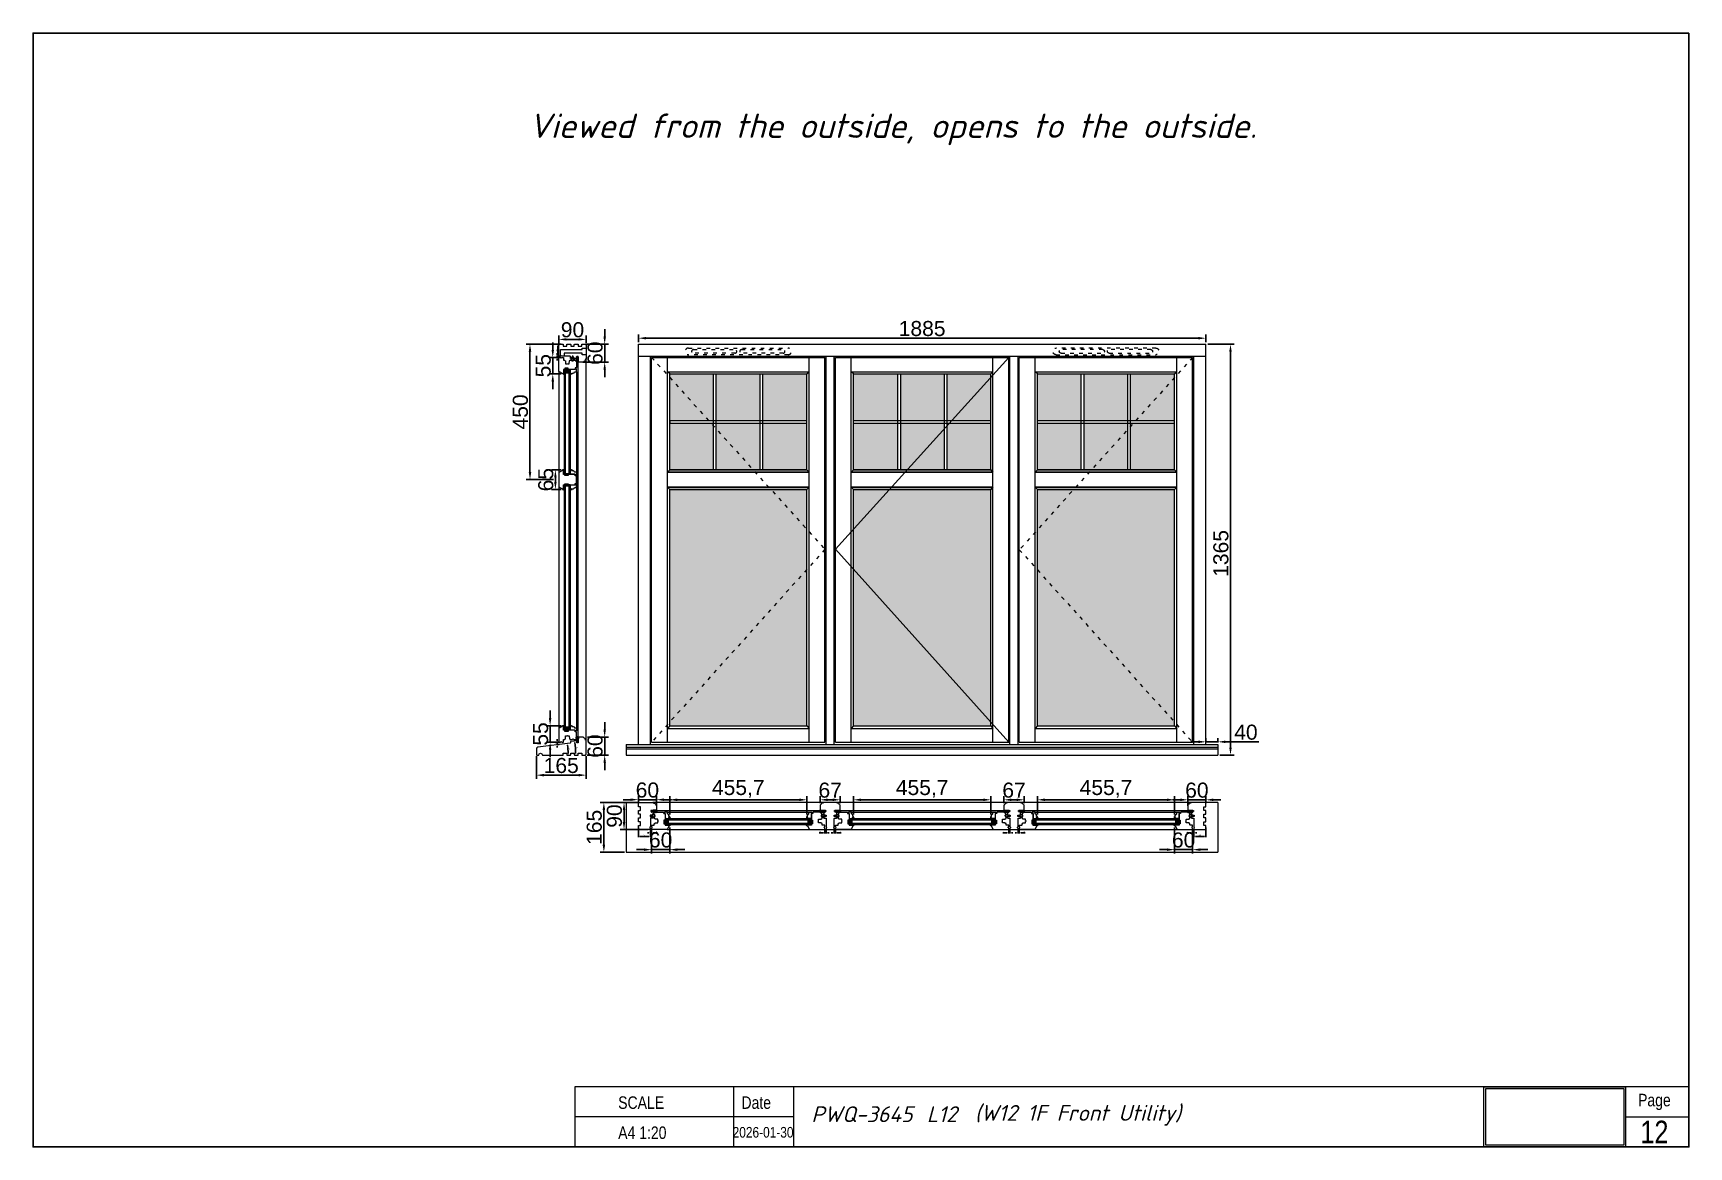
# Model space of a CAD drawing. Header units: millimetres. Extents: x 0 to 182016, y 11 to 3710.
# Drawn here: x 67009 to 72508, y 11 to 3710 of the extents above; entities that cross this region are included whole.
import ezdxf

# ---------------------------------------------------------------- set-up
doc = ezdxf.new("R2010")
doc.units = ezdxf.units.MM
doc.linetypes.add('ACAD_ISO03W100', pattern=[30, 12, -18])
doc.layers.add('_MB_solid', color=7, linetype='Continuous')
doc.layers.add('Stiklo paketas', color=7, linetype='Continuous')
for name, color, linetype, lineweight in [('Matmenys', 10, 'Continuous', 20), ('OTHER', 251, 'Continuous', 13), ('Stakta', 7, 'Continuous', 25), ('Testinės profilio linijos', 7, 'Continuous', 5)]:
    doc.layers.add(name, color=color, linetype=linetype, lineweight=lineweight)
doc.styles.add('ROMANS', font='stylu.ttf', dxfattribs={"oblique": 15})
doc.styles.get("Standard").update_dxf_attribs({"font": 'arial.ttf'})
doc.linetypes.add('TRACKS', pattern='A,3.81,[130,ltypeshp.shx,S=6.35,R=0,X=0,Y=0],3.81', length=7.62)
doc.dimstyles.new('2', dxfattribs={"dimscale": 2, "dimtxt": 2.5, "dimasz": 2.5, "dimexe": 1.25, "dimexo": 0.625, "dimtad": 1, "dimtxsty": 'Standard', "dimcen": 2.5, "dimadec": 0, "dimazin": 0, "dimtfac": 1, "dimtmove": 0, "dimatfit": 3, "dimfxl": 1, "dimarcsym": 0})
doc.dimstyles.new('Padidinti matmenys', dxfattribs={"dimscale": 10, "dimtxt": 5, "dimasz": 2.5, "dimexe": 1.25, "dimexo": 0.625, "dimtad": 1, "dimdec": 1, "dimtxsty": 'Standard', "dimcen": 2.5, "dimadec": 0, "dimazin": 0, "dimtfac": 1, "dimtdec": 1, "dimtmove": 0, "dimatfit": 3, "dimfxl": 1, "dimarcsym": 0})
picture_1 = doc.add_image_def('image1.jpeg', size_in_pixel=(1233, 506))

msp = doc.modelspace()

# ---------------------------------------------------------------- texts
at = {"lineweight": 0, "width": 0.8}
for s, p in [('SCALE', (68951.7014954, 137.2134153)), ('Date', (69361.0928724, 137.2134153)), ('Page', (72339.0082023, 145.6096254)), ('A4 1:20', (68951.7014954, 37.2009752))]:
    msp.add_text(s, height=41.62239482, dxfattribs=at).set_placement(p)
at = {"color": 1, "lineweight": 0, "width": 0.8}
msp.add_text('12', height=74.92031068, dxfattribs=at).set_placement((72346.7511944, 22.9923243))
at = {"lineweight": 0, "insert": (68654.7034153, 3443.1762634), "char_height": 80.838163663, "attachment_point": 1, "style": 'ROMANS'}
msp.add_mtext('{\\fISOCPEUR|b0|i0|c186|p34;Viewed from the outside, opens to the outside.}', dxfattribs=at)
at = {"color": 0, "lineweight": 0, "char_height": 52.538446824, "attachment_point": 1, "style": 'ROMANS'}
for s, insert, width in [('{\\fISOCPEUR|b0|i0|c186|p34;\\C256;L12 }', (69976.7574688, 145.8257351), 130.666239348), ('{\\fISOCPEUR|b0|i0|c186|p34;\\C256;(W12 1F Front Utility) }', (70136.4292681, 150.0321815), 1707.405476263)]:
    msp.add_mtext(s, dxfattribs=dict(at, insert=insert, width=width))

# ---------------------------------------------------------------- blocks, each defined once
blk = doc.blocks.new('Užsakymo nr')
at = {"color": 0, "lineweight": 0, "insert": (5198.7, 20217.8), "char_height": 52.538, "width": 1187.405, "attachment_point": 1, "style": 'ROMANS'}
blk.add_mtext('{\\fISOCPEUR|b0|i0|c0|p34;\\C256;PWQ-3645}', dxfattribs=at)
blk = doc.blocks.new('Date')
at = {"lineweight": 0, "width": 0.8}
blk.add_text('2026-01-30', height=35.38, dxfattribs=at).set_placement((4937.1, 20113.7))
blk = doc.blocks.new('*D1614')
at = {"layer": 'Defpoints', "color": 0, "transparency": 16777216}
for p in [(69018.7, 1073.3), (69058.7, 1067.8), (69058.7, 1042.1)]:
    blk.add_point(p, dxfattribs=at)
at = {"layer": 'Matmenys', "color": 0, "lineweight": -2, "transparency": 16777216}
for p, q in [((69018.7, 1072.1), (69018.7, 1039.6)), ((69058.7, 1066.6), (69058.7, 1039.6)), ((69023.7, 1042.1), (69053.7, 1042.1))]:
    blk.add_line(p, q, dxfattribs=at)
at = {"layer": 'Matmenys', "color": 0, "transparency": 16777216}
for points in [[(69023.7, 1043), (69023.7, 1041.3), (69018.7, 1042.1)], [(69053.7, 1043), (69053.7, 1041.3), (69058.7, 1042.1)]]:
    blk.add_solid(points, dxfattribs=at)
at = {"layer": 'Matmenys', "color": 0, "lineweight": 5, "transparency": 16777216, "insert": (69038.7, 1045.9), "char_height": 5, "attachment_point": 5}
blk.add_mtext('40', dxfattribs=at)
blk = doc.blocks.new('*D1615')
at = {"color": 0, "lineweight": -2, "transparency": 16777216}
for p, q in [((68993.7, 1164.2), (68968.7, 1164.2)), ((69018.7, 1152.6), (69018.7, 1176.7)), ((69018.7, 1164.2), (69078.7, 1164.2)), ((69078.7, 1144.1), (69078.7, 1176.7)), ((69103.7, 1164.2), (69128.7, 1164.2))]:
    blk.add_line(p, q, dxfattribs=at)
at = {"color": 0, "transparency": 16777216}
for points in [[(68993.7, 1168.3), (68993.7, 1160), (69018.7, 1164.2)], [(69103.7, 1168.3), (69103.7, 1160), (69078.7, 1164.2)]]:
    blk.add_solid(points, dxfattribs=at)
at = {"layer": 'Defpoints', "color": 0, "transparency": 16777216}
for p in [(69078.7, 1164.2), (69018.7, 1146.3), (69078.7, 1137.8)]:
    blk.add_point(p, dxfattribs=at)
at = {"color": 0, "lineweight": 5, "transparency": 16777216, "insert": (69048.7, 1196), "char_height": 50, "attachment_point": 5}
blk.add_mtext('60', dxfattribs=at)
blk = doc.blocks.new('*D1616')
at = {"color": 0, "lineweight": -2, "transparency": 16777216}
for p, q in [((69062.7, 1061.8), (69062.7, 985.7)), ((69122.7, 1072.1), (69122.7, 985.7)), ((69037.7, 998.2), (69012.7, 998.2)), ((69062.7, 998.2), (69122.7, 998.2)), ((69147.7, 998.2), (69172.7, 998.2))]:
    blk.add_line(p, q, dxfattribs=at)
at = {"color": 0, "transparency": 16777216}
for points in [[(69037.7, 1002.4), (69037.7, 994), (69062.7, 998.2)], [(69147.7, 1002.4), (69147.7, 994), (69122.7, 998.2)]]:
    blk.add_solid(points, dxfattribs=at)
at = {"layer": 'Defpoints', "color": 0, "transparency": 16777216}
for p in [(69062.7, 1068.1), (69122.7, 1078.3), (69122.7, 998.2)]:
    blk.add_point(p, dxfattribs=at)
at = {"color": 0, "lineweight": 5, "transparency": 16777216, "insert": (69092.7, 1030), "char_height": 50, "attachment_point": 5}
blk.add_mtext('60', dxfattribs=at)
blk = doc.blocks.new('*D1617')
at = {"color": 0, "lineweight": -2, "transparency": 16777216}
for p, q in [((69015.4, 1154.8), (68958.6, 1154.8)), ((68971.1, 1089.8), (68971.1, 1129.8)), ((69051.4, 1064.8), (68958.6, 1064.8))]:
    blk.add_line(p, q, dxfattribs=at)
at = {"color": 0, "transparency": 16777216}
for points in [[(68966.9, 1129.8), (68975.3, 1129.8), (68971.1, 1154.8)], [(68966.9, 1089.8), (68975.3, 1089.8), (68971.1, 1064.8)]]:
    blk.add_solid(points, dxfattribs=at)
at = {"layer": 'Defpoints', "color": 0, "transparency": 16777216}
for p in [(68971.1, 1154.8), (69021.7, 1154.8), (69057.7, 1064.8)]:
    blk.add_point(p, dxfattribs=at)
at = {"color": 0, "lineweight": 5, "transparency": 16777216, "insert": (68939.3, 1109.8), "char_height": 50, "attachment_point": 5, "rotation": 90}
blk.add_mtext('90', dxfattribs=at)
blk = doc.blocks.new('*D1618')
at = {"layer": 'Defpoints', "color": 0, "transparency": 16777216}
for p in [(69058.7, 1067.8), (69062.7, 1068.1), (69062.7, 1054.4)]:
    blk.add_point(p, dxfattribs=at)
at = {"layer": 'Matmenys', "color": 0, "lineweight": -2, "transparency": 16777216}
for p, q in [((69053.7, 1054.4), (69048.7, 1054.4)), ((69058.7, 1066.6), (69058.7, 1051.9)), ((69058.7, 1054.4), (69062.7, 1054.4)), ((69062.7, 1066.8), (69062.7, 1051.9)), ((69067.7, 1054.4), (69082.1, 1054.4))]:
    blk.add_line(p, q, dxfattribs=at)
at = {"layer": 'Matmenys', "color": 0, "transparency": 16777216}
for points in [[(69053.7, 1055.3), (69053.7, 1053.6), (69058.7, 1054.4)], [(69067.7, 1055.3), (69067.7, 1053.6), (69062.7, 1054.4)]]:
    blk.add_solid(points, dxfattribs=at)
at = {"layer": 'Matmenys', "color": 0, "lineweight": 5, "transparency": 16777216, "insert": (69079.1, 1058.2), "char_height": 5, "attachment_point": 5}
blk.add_mtext('4', dxfattribs=at)
blk = doc.blocks.new('*D1619')
at = {"color": 0, "lineweight": -2, "transparency": 16777216}
for p, q in [((69018.7, 2683.4), (69018.7, 2709.6)), ((69043.7, 2697.1), (70878.7, 2697.1)), ((70903.7, 2683.4), (70903.7, 2709.6))]:
    blk.add_line(p, q, dxfattribs=at)
at = {"color": 0, "transparency": 16777216}
for points in [[(69043.7, 2701.2), (69043.7, 2692.9), (69018.7, 2697.1)], [(70878.7, 2701.2), (70878.7, 2692.9), (70903.7, 2697.1)]]:
    blk.add_solid(points, dxfattribs=at)
at = {"layer": 'Defpoints', "color": 0, "transparency": 16777216}
for p in [(70903.7, 2697.1), (69018.7, 2677.2), (70903.7, 2677.2)]:
    blk.add_point(p, dxfattribs=at)
at = {"color": 0, "lineweight": 5, "transparency": 16777216, "insert": (69961.2, 2728.9), "char_height": 50, "attachment_point": 5}
blk.add_mtext('1885', dxfattribs=at)
blk = doc.blocks.new('*D2054')
at = {"color": 0, "lineweight": -2, "transparency": 16777216}
for p, q in [((68972.4, 1154.8), (68891.7, 1154.8)), ((68904.2, 1129.8), (68904.2, 1014.8)), ((68972.4, 989.8), (68891.7, 989.8))]:
    blk.add_line(p, q, dxfattribs=at)
at = {"color": 0, "transparency": 16777216}
for points in [[(68900, 1129.8), (68908.4, 1129.8), (68904.2, 1154.8)], [(68900, 1014.8), (68908.4, 1014.8), (68904.2, 989.8)]]:
    blk.add_solid(points, dxfattribs=at)
at = {"layer": 'Defpoints', "color": 0, "transparency": 16777216}
for p in [(68978.7, 1154.8), (68904.2, 989.8), (68978.7, 989.8)]:
    blk.add_point(p, dxfattribs=at)
at = {"color": 0, "lineweight": 5, "transparency": 16777216, "insert": (68872.4, 1072.3), "char_height": 50, "attachment_point": 5, "rotation": 90}
blk.add_mtext('165', dxfattribs=at)
blk = doc.blocks.new('*D1620')
at = {"layer": 'Defpoints', "color": 0, "transparency": 16777216}
for p in [(69669.3, 1067.8), (69669.3, 1054.5), (69673.3, 1067.8)]:
    blk.add_point(p, dxfattribs=at)
at = {"layer": 'Matmenys', "color": 0, "lineweight": -2, "transparency": 16777216}
for p, q in [((69664.3, 1054.5), (69659.3, 1054.5)), ((69669.3, 1066.6), (69669.3, 1052)), ((69669.3, 1054.5), (69673.3, 1054.5)), ((69673.3, 1066.6), (69673.3, 1052)), ((69678.3, 1054.5), (69692.7, 1054.5))]:
    blk.add_line(p, q, dxfattribs=at)
at = {"layer": 'Matmenys', "color": 0, "transparency": 16777216}
for points in [[(69664.3, 1055.3), (69664.3, 1053.6), (69669.3, 1054.5)], [(69678.3, 1055.3), (69678.3, 1053.6), (69673.3, 1054.5)]]:
    blk.add_solid(points, dxfattribs=at)
at = {"layer": 'Matmenys', "color": 0, "transparency": 16777216, "insert": (69689.8, 1058.2), "char_height": 5, "attachment_point": 5}
blk.add_mtext('4', dxfattribs=at)
blk = doc.blocks.new('*D1621')
at = {"layer": 'Defpoints', "color": 0, "transparency": 16777216}
for p in [(69638.3, 1067.8), (69642.3, 1067.8), (69642.3, 1054.5)]:
    blk.add_point(p, dxfattribs=at)
at = {"layer": 'Matmenys', "color": 0, "lineweight": -2, "transparency": 16777216}
for p, q in [((69633.3, 1054.5), (69618.9, 1054.5)), ((69638.3, 1066.6), (69638.3, 1052)), ((69642.3, 1054.5), (69638.3, 1054.5)), ((69642.3, 1066.6), (69642.3, 1052)), ((69647.3, 1054.5), (69652.3, 1054.5))]:
    blk.add_line(p, q, dxfattribs=at)
at = {"layer": 'Matmenys', "color": 0, "transparency": 16777216}
for points in [[(69633.3, 1055.3), (69633.3, 1053.6), (69638.3, 1054.5)], [(69647.3, 1055.3), (69647.3, 1053.6), (69642.3, 1054.5)]]:
    blk.add_solid(points, dxfattribs=at)
at = {"layer": 'Matmenys', "color": 0, "transparency": 16777216, "insert": (69621.9, 1058.2), "char_height": 5, "attachment_point": 5}
blk.add_mtext('4', dxfattribs=at)
blk = doc.blocks.new('*D1622')
at = {"layer": 'Defpoints', "color": 0, "transparency": 16777216}
for p in [(68763.5, 2677.2), (68751.1, 2637.2), (68758, 2637.2)]:
    blk.add_point(p, dxfattribs=at)
at = {"layer": 'Matmenys', "color": 0, "lineweight": -2, "transparency": 16777216}
for p, q in [((68762.2, 2677.2), (68748.6, 2677.2)), ((68751.1, 2672.2), (68751.1, 2642.2)), ((68756.7, 2637.2), (68748.6, 2637.2))]:
    blk.add_line(p, q, dxfattribs=at)
at = {"layer": 'Matmenys', "color": 0, "transparency": 16777216}
for points in [[(68750.3, 2672.2), (68752, 2672.2), (68751.1, 2677.2)], [(68750.3, 2642.2), (68752, 2642.2), (68751.1, 2637.2)]]:
    blk.add_solid(points, dxfattribs=at)
at = {"layer": 'Matmenys', "color": 0, "lineweight": 5, "transparency": 16777216, "insert": (68747.3, 2657.2), "char_height": 5, "attachment_point": 5, "rotation": 90}
blk.add_mtext('40', dxfattribs=at)
blk = doc.blocks.new('*D1623')
at = {"color": 0, "lineweight": -2, "transparency": 16777216}
for p, q in [((68906.9, 2702.2), (68906.9, 2727.2)), ((68842.7, 2677.2), (68919.4, 2677.2)), ((68906.9, 2677.2), (68906.9, 2617.2)), ((68834.2, 2617.2), (68919.4, 2617.2)), ((68906.9, 2592.2), (68906.9, 2567.2))]:
    blk.add_line(p, q, dxfattribs=at)
at = {"color": 0, "transparency": 16777216}
for points in [[(68902.7, 2702.2), (68911, 2702.2), (68906.9, 2677.2)], [(68902.7, 2592.2), (68911, 2592.2), (68906.9, 2617.2)]]:
    blk.add_solid(points, dxfattribs=at)
at = {"layer": 'Defpoints', "color": 0, "transparency": 16777216}
for p in [(68836.5, 2677.2), (68828, 2617.2), (68906.9, 2617.2)]:
    blk.add_point(p, dxfattribs=at)
at = {"color": 0, "lineweight": 5, "transparency": 16777216, "insert": (68875.1, 2647.2), "char_height": 50, "attachment_point": 5, "rotation": 90}
blk.add_mtext('60', dxfattribs=at)
blk = doc.blocks.new('*D1624')
at = {"color": 0, "lineweight": -2, "transparency": 16777216}
for p, q in [((68734.4, 2658.2), (68734.4, 2683.2)), ((68760.5, 2633.2), (68721.9, 2633.2)), ((68734.4, 2578.2), (68734.4, 2633.2)), ((68762.2, 2578.2), (68721.9, 2578.2)), ((68734.4, 2553.2), (68734.4, 2528.2))]:
    blk.add_line(p, q, dxfattribs=at)
at = {"color": 0, "transparency": 16777216}
for points in [[(68730.3, 2658.2), (68738.6, 2658.2), (68734.4, 2633.2)], [(68730.3, 2553.2), (68738.6, 2553.2), (68734.4, 2578.2)]]:
    blk.add_solid(points, dxfattribs=at)
at = {"layer": 'Defpoints', "color": 0, "transparency": 16777216}
for p in [(68734.4, 2633.2), (68766.7, 2633.2), (68768.5, 2578.2)]:
    blk.add_point(p, dxfattribs=at)
at = {"color": 0, "lineweight": 5, "transparency": 16777216, "insert": (68702.8, 2605.7), "char_height": 50, "attachment_point": 5, "rotation": 90}
blk.add_mtext('55', dxfattribs=at)
blk = doc.blocks.new('*D1625')
at = {"color": 0, "lineweight": -2, "transparency": 16777216}
for p, q in [((68755, 2680.4), (68755, 2705.5)), ((68845, 2681.6), (68845, 2705.5)), ((68780, 2693), (68820, 2693))]:
    blk.add_line(p, q, dxfattribs=at)
at = {"color": 0, "transparency": 16777216}
for points in [[(68780, 2697.2), (68780, 2688.9), (68755, 2693)], [(68820, 2697.2), (68820, 2688.9), (68845, 2693)]]:
    blk.add_solid(points, dxfattribs=at)
at = {"layer": 'Defpoints', "color": 0, "transparency": 16777216}
for p in [(68755, 2674.2), (68845, 2693), (68845, 2675.3)]:
    blk.add_point(p, dxfattribs=at)
at = {"color": 0, "lineweight": 5, "transparency": 16777216, "insert": (68800, 2724.8), "char_height": 50, "attachment_point": 5}
blk.add_mtext('90', dxfattribs=at)
blk = doc.blocks.new('*D1626')
at = {"layer": 'Defpoints', "color": 0, "transparency": 16777216}
for p in [(68748.8, 2633.2), (68758, 2637.2), (68758.2, 2633.2)]:
    blk.add_point(p, dxfattribs=at)
at = {"layer": 'Matmenys', "color": 0, "lineweight": -2, "transparency": 16777216}
for p, q in [((68748.8, 2642.2), (68748.8, 2647.2)), ((68756.7, 2637.2), (68746.3, 2637.2)), ((68757, 2633.2), (68746.3, 2633.2)), ((68748.8, 2637.2), (68748.8, 2633.2)), ((68748.8, 2628.2), (68748.8, 2623.2))]:
    blk.add_line(p, q, dxfattribs=at)
at = {"layer": 'Matmenys', "color": 0, "transparency": 16777216}
for points in [[(68748, 2642.2), (68749.7, 2642.2), (68748.8, 2637.2)], [(68748, 2628.2), (68749.7, 2628.2), (68748.8, 2633.2)]]:
    blk.add_solid(points, dxfattribs=at)
at = {"layer": 'Matmenys', "color": 0, "lineweight": 5, "transparency": 16777216, "insert": (68745.1, 2635.2), "char_height": 5, "attachment_point": 5, "rotation": 90}
blk.add_mtext('4', dxfattribs=at)
blk = doc.blocks.new('*D1627')
at = {"color": 0, "lineweight": -2, "transparency": 16777216}
for p, q in [((68906.9, 1397.2), (68906.9, 1422.2)), ((68850.2, 1372.2), (68919.4, 1372.2)), ((68906.9, 1372.2), (68906.9, 1312.2)), ((68848.2, 1312.2), (68919.4, 1312.2)), ((68906.9, 1287.2), (68906.9, 1262.2))]:
    blk.add_line(p, q, dxfattribs=at)
at = {"color": 0, "transparency": 16777216}
for points in [[(68902.7, 1397.2), (68911, 1397.2), (68906.9, 1372.2)], [(68902.7, 1287.2), (68911, 1287.2), (68906.9, 1312.2)]]:
    blk.add_solid(points, dxfattribs=at)
at = {"layer": 'Defpoints', "color": 0, "transparency": 16777216}
for p in [(68844, 1372.2), (68842, 1312.2), (68906.9, 1312.2)]:
    blk.add_point(p, dxfattribs=at)
at = {"color": 0, "lineweight": 5, "transparency": 16777216, "insert": (68875.1, 1342.2), "char_height": 50, "attachment_point": 5, "rotation": 90}
blk.add_mtext('60', dxfattribs=at)
blk = doc.blocks.new('*D1628')
at = {"color": 0, "lineweight": -2, "transparency": 16777216}
for p, q in [((68680, 1308.9), (68680, 1233.2)), ((68845, 1308.9), (68845, 1233.2)), ((68820, 1245.7), (68705, 1245.7))]:
    blk.add_line(p, q, dxfattribs=at)
at = {"color": 0, "transparency": 16777216}
for points in [[(68705, 1249.9), (68705, 1241.5), (68680, 1245.7)], [(68820, 1249.9), (68820, 1241.5), (68845, 1245.7)]]:
    blk.add_solid(points, dxfattribs=at)
at = {"layer": 'Defpoints', "color": 0, "transparency": 16777216}
for p in [(68680, 1315.2), (68845, 1315.2), (68680, 1245.7)]:
    blk.add_point(p, dxfattribs=at)
at = {"color": 0, "lineweight": 5, "transparency": 16777216, "insert": (68762.5, 1277.5), "char_height": 50, "attachment_point": 5}
blk.add_mtext('165', dxfattribs=at)
blk = doc.blocks.new('*D1629')
at = {"layer": 'Defpoints', "color": 0, "transparency": 16777216}
for p in [(68748.8, 1347.5), (68756.8, 1347.5), (68758.4, 1355)]:
    blk.add_point(p, dxfattribs=at)
at = {"layer": 'Matmenys', "color": 0, "lineweight": -2, "transparency": 16777216}
for p, q in [((68757.2, 1355), (68746.3, 1355)), ((68755.5, 1347.5), (68746.3, 1347.5)), ((68748.8, 1360), (68748.8, 1365)), ((68748.8, 1355), (68748.8, 1347.5)), ((68748.8, 1342.5), (68748.8, 1337.5))]:
    blk.add_line(p, q, dxfattribs=at)
at = {"layer": 'Matmenys', "color": 0, "transparency": 16777216}
for points in [[(68748, 1360), (68749.7, 1360), (68748.8, 1355)], [(68748, 1342.5), (68749.7, 1342.5), (68748.8, 1347.5)]]:
    blk.add_solid(points, dxfattribs=at)
at = {"layer": 'Matmenys', "color": 0, "lineweight": 5, "transparency": 16777216, "insert": (68744.6, 1351.2), "char_height": 5, "attachment_point": 5, "rotation": 90}
blk.add_mtext('7,45', dxfattribs=at)
blk = doc.blocks.new('*D1630')
at = {"layer": 'Defpoints', "color": 0, "transparency": 16777216}
for p in [(68756.8, 1347.5), (68785.2, 1325.2), (68792.1, 1351.9), (68782, 1312.4), (68793, 1312.4)]:
    blk.add_point(p, dxfattribs=at)
at = {"layer": 'Matmenys', "color": 0, "lineweight": -2, "transparency": 16777216}
blk.add_arc((68470.5, 1312.4), 315, 0.9094, 6.0906, dxfattribs=at)
at = {"layer": 'Matmenys', "color": 0, "transparency": 16777216}
for points in [[(68782.9, 1345.7), (68784.6, 1345.9), (68783.2, 1350.8)], [(68786.3, 1317.4), (68784.6, 1317.4), (68785.5, 1312.4)]]:
    blk.add_solid(points, dxfattribs=at)
at = {"layer": 'Matmenys', "color": 0, "lineweight": 5, "transparency": 16777216, "insert": (68788.7, 1331.8), "char_height": 5, "attachment_point": 5, "rotation": 273.5}
blk.add_mtext('7°', dxfattribs=at)
blk = doc.blocks.new('*D1631')
at = {"layer": 'Defpoints', "color": 0, "transparency": 16777216}
for p in [(68793.9, 1357.4), (68809, 1343.6), (68814.5, 1360), (68807, 1312.4), (68818, 1312.4)]:
    blk.add_point(p, dxfattribs=at)
at = {"layer": 'Matmenys', "color": 0, "lineweight": -2, "transparency": 16777216}
blk.add_arc((68426.8, 1312.4), 383.5, 0.7471, 6.2529, dxfattribs=at)
at = {"layer": 'Matmenys', "color": 0, "transparency": 16777216}
for points in [[(68807.2, 1354), (68808.8, 1354.2), (68807.4, 1359.1)], [(68811.1, 1317.4), (68809.4, 1317.4), (68810.3, 1312.4)]]:
    blk.add_solid(points, dxfattribs=at)
at = {"layer": 'Matmenys', "color": 0, "lineweight": 5, "transparency": 16777216, "insert": (68813.3, 1335.9), "char_height": 5, "attachment_point": 5, "rotation": 273.4921}
blk.add_mtext('7°', dxfattribs=at)
blk = doc.blocks.new('*D2055')
at = {"color": 0, "lineweight": -2, "transparency": 16777216}
for p, q in [((68725.7, 1435), (68725.7, 1460)), ((68762.3, 1410), (68713.2, 1410)), ((68725.7, 1355), (68725.7, 1410)), ((68749.7, 1355), (68713.2, 1355)), ((68725.7, 1330), (68725.7, 1305))]:
    blk.add_line(p, q, dxfattribs=at)
at = {"color": 0, "transparency": 16777216}
for points in [[(68721.5, 1435), (68729.8, 1435), (68725.7, 1410)], [(68721.5, 1330), (68729.8, 1330), (68725.7, 1355)]]:
    blk.add_solid(points, dxfattribs=at)
at = {"layer": 'Defpoints', "color": 0, "transparency": 16777216}
for p in [(68725.7, 1410), (68768.5, 1410), (68756, 1355)]:
    blk.add_point(p, dxfattribs=at)
at = {"color": 0, "lineweight": 5, "transparency": 16777216, "insert": (68694, 1382.5), "char_height": 50, "attachment_point": 5, "rotation": 90}
blk.add_mtext('55', dxfattribs=at)
blk = doc.blocks.new('*D1632')
at = {"color": 0, "lineweight": -2, "transparency": 16777216}
for p, q in [((69122.7, 1114.6), (69122.7, 1176.3)), ((69147.7, 1163.8), (69553.3, 1163.8)), ((69578.3, 1114.6), (69578.3, 1176.3))]:
    blk.add_line(p, q, dxfattribs=at)
at = {"color": 0, "transparency": 16777216}
for points in [[(69147.7, 1168), (69147.7, 1159.6), (69122.7, 1163.8)], [(69553.3, 1168), (69553.3, 1159.6), (69578.3, 1163.8)]]:
    blk.add_solid(points, dxfattribs=at)
at = {"layer": 'Defpoints', "color": 0, "transparency": 16777216}
for p in [(69578.3, 1163.8), (69122.7, 1108.3), (69578.3, 1108.3)]:
    blk.add_point(p, dxfattribs=at)
at = {"color": 0, "lineweight": 5, "transparency": 16777216, "insert": (69350.5, 1200), "char_height": 50, "attachment_point": 5}
blk.add_mtext('455,7', dxfattribs=at)
blk = doc.blocks.new('*D1633')
at = {"color": 0, "lineweight": -2, "transparency": 16777216}
for p, q in [((69733.3, 1114.6), (69733.3, 1176.3)), ((69758.3, 1163.8), (70164, 1163.8)), ((70189, 1114.6), (70189, 1176.3))]:
    blk.add_line(p, q, dxfattribs=at)
at = {"color": 0, "transparency": 16777216}
for points in [[(69758.3, 1168), (69758.3, 1159.6), (69733.3, 1163.8)], [(70164, 1168), (70164, 1159.6), (70189, 1163.8)]]:
    blk.add_solid(points, dxfattribs=at)
at = {"layer": 'Defpoints', "color": 0, "transparency": 16777216}
for p in [(70189, 1163.8), (69733.3, 1108.3), (70189, 1108.3)]:
    blk.add_point(p, dxfattribs=at)
at = {"color": 0, "lineweight": 5, "transparency": 16777216, "insert": (69961.2, 1200), "char_height": 50, "attachment_point": 5}
blk.add_mtext('455,7', dxfattribs=at)
blk = doc.blocks.new('*D2056')
at = {"color": 0, "lineweight": -2, "transparency": 16777216}
for p, q in [((69622.3, 1152.1), (69622.3, 1176.3)), ((69647.3, 1163.8), (69664.3, 1163.8)), ((69689.3, 1152.1), (69689.3, 1176.3))]:
    blk.add_line(p, q, dxfattribs=at)
at = {"color": 0, "transparency": 16777216}
for points in [[(69647.3, 1168), (69647.3, 1159.6), (69622.3, 1163.8)], [(69664.3, 1168), (69664.3, 1159.6), (69689.3, 1163.8)]]:
    blk.add_solid(points, dxfattribs=at)
at = {"layer": 'Defpoints', "color": 0, "transparency": 16777216}
for p in [(69689.3, 1163.8), (69622.3, 1145.8), (69689.3, 1145.8)]:
    blk.add_point(p, dxfattribs=at)
at = {"color": 0, "lineweight": 5, "transparency": 16777216, "insert": (69655.8, 1195.6), "char_height": 50, "attachment_point": 5}
blk.add_mtext('67', dxfattribs=at)
blk = doc.blocks.new('tv')
at = {"linetype": 'ACAD_ISO03W100', "lineweight": 5}
for p, q in [((29400.1, 41533.7), (29731.1, 41533.7)), ((29731.1, 41511.7), (29400.1, 41511.7))]:
    blk.add_line(p, q, dxfattribs=at)
for points in [[(29416.6, 41528.7), (29554.6, 41528.7, -1), (29554.6, 41516.7), (29416.6, 41516.7, -1)], [(29576.6, 41516.7, -1), (29576.6, 41528.7), (29714.6, 41528.7, -1), (29714.6, 41516.7)]]:
    blk.add_lwpolyline(points, format="xyb", close=True, dxfattribs=at)
for centre, start, end in [((29400.1, 41522.7), 90, 270), ((29731.1, 41522.7), 270, 90)]:
    blk.add_arc(centre, 11, start, end, dxfattribs=at)
blk = doc.blocks.new('*D2057')
at = {"color": 0, "lineweight": -2, "ltscale": 0.1, "transparency": 16777216}
for p, q in [((68762.2, 2259.7), (68730.6, 2259.7)), ((68743.1, 2219.7), (68743.1, 2234.7)), ((68762.3, 2194.7), (68730.6, 2194.7))]:
    blk.add_line(p, q, dxfattribs=at)
at = {"color": 0, "ltscale": 0.1, "transparency": 16777216}
for points in [[(68739, 2234.7), (68747.3, 2234.7), (68743.1, 2259.7)], [(68739, 2219.7), (68747.3, 2219.7), (68743.1, 2194.7)]]:
    blk.add_solid(points, dxfattribs=at)
at = {"layer": 'Defpoints', "color": 0, "ltscale": 0.1, "transparency": 16777216}
for p in [(68743.1, 2259.7), (68768.5, 2259.7), (68768.5, 2194.7)]:
    blk.add_point(p, dxfattribs=at)
at = {"color": 0, "ltscale": 0.1, "transparency": 16777216, "insert": (68711.3, 2227.2), "char_height": 50, "attachment_point": 5, "rotation": 90}
blk.add_mtext('65', dxfattribs=at)
blk = doc.blocks.new('*D1634')
at = {"color": 0, "lineweight": -2, "ltscale": 0.1, "transparency": 16777216}
for p, q in [((68750.8, 2677.2), (68646.3, 2677.2)), ((68658.8, 2252.2), (68658.8, 2652.2)), ((68736.9, 2227.2), (68646.3, 2227.2))]:
    blk.add_line(p, q, dxfattribs=at)
at = {"color": 0, "ltscale": 0.1, "transparency": 16777216}
for points in [[(68654.6, 2652.2), (68663, 2652.2), (68658.8, 2677.2)], [(68654.6, 2252.2), (68663, 2252.2), (68658.8, 2227.2)]]:
    blk.add_solid(points, dxfattribs=at)
at = {"layer": 'Defpoints', "color": 0, "ltscale": 0.1, "transparency": 16777216}
for p in [(68658.8, 2677.2), (68757, 2677.2), (68743.1, 2227.2)]:
    blk.add_point(p, dxfattribs=at)
at = {"color": 0, "ltscale": 0.1, "transparency": 16777216, "insert": (68627, 2452.2), "char_height": 50, "attachment_point": 5, "rotation": 90}
blk.add_mtext('450', dxfattribs=at)
blk = doc.blocks.new('*D1635')
at = {"layer": 'Defpoints', "color": 0, "transparency": 16777216}
for p in [(70863.7, 1067.8), (70903.7, 1073.3), (70863.7, 1042.1)]:
    blk.add_point(p, dxfattribs=at)
at = {"layer": 'Matmenys', "color": 0, "lineweight": -2, "transparency": 16777216}
for p, q in [((70863.7, 1066.6), (70863.7, 1039.6)), ((70903.7, 1072.1), (70903.7, 1039.6)), ((70898.7, 1042.1), (70868.7, 1042.1))]:
    blk.add_line(p, q, dxfattribs=at)
at = {"layer": 'Matmenys', "color": 0, "transparency": 16777216}
for points in [[(70868.7, 1043), (70868.7, 1041.3), (70863.7, 1042.1)], [(70898.7, 1043), (70898.7, 1041.3), (70903.7, 1042.1)]]:
    blk.add_solid(points, dxfattribs=at)
at = {"layer": 'Matmenys', "color": 0, "lineweight": 5, "transparency": 16777216, "insert": (70883.7, 1045.9), "char_height": 5, "attachment_point": 5}
blk.add_mtext('40', dxfattribs=at)
blk = doc.blocks.new('*D1636')
at = {"color": 0, "lineweight": -2, "transparency": 16777216}
for p, q in [((70818.7, 1163.8), (70793.7, 1163.8)), ((70843.7, 1144.1), (70843.7, 1176.3)), ((70903.7, 1163.8), (70843.7, 1163.8)), ((70903.7, 1152.6), (70903.7, 1176.3)), ((70928.7, 1163.8), (70953.7, 1163.8))]:
    blk.add_line(p, q, dxfattribs=at)
at = {"color": 0, "transparency": 16777216}
for points in [[(70818.7, 1168), (70818.7, 1159.6), (70843.7, 1163.8)], [(70928.7, 1168), (70928.7, 1159.6), (70903.7, 1163.8)]]:
    blk.add_solid(points, dxfattribs=at)
at = {"layer": 'Defpoints', "color": 0, "transparency": 16777216}
for p in [(70843.7, 1163.8), (70843.7, 1137.8), (70903.7, 1146.3)]:
    blk.add_point(p, dxfattribs=at)
at = {"color": 0, "lineweight": 5, "transparency": 16777216, "insert": (70873.7, 1195.6), "char_height": 50, "attachment_point": 5}
blk.add_mtext('60', dxfattribs=at)
blk = doc.blocks.new('*D1637')
at = {"color": 0, "lineweight": -2, "transparency": 16777216}
for p, q in [((70799.7, 1072.1), (70799.7, 985.7)), ((70859.7, 1061.8), (70859.7, 985.7)), ((70774.7, 998.2), (70749.7, 998.2)), ((70859.7, 998.2), (70799.7, 998.2)), ((70884.7, 998.2), (70909.7, 998.2))]:
    blk.add_line(p, q, dxfattribs=at)
at = {"color": 0, "transparency": 16777216}
for points in [[(70774.7, 1002.4), (70774.7, 994), (70799.7, 998.2)], [(70884.7, 1002.4), (70884.7, 994), (70859.7, 998.2)]]:
    blk.add_solid(points, dxfattribs=at)
at = {"layer": 'Defpoints', "color": 0, "transparency": 16777216}
for p in [(70799.7, 1078.3), (70859.7, 1068.1), (70799.7, 998.2)]:
    blk.add_point(p, dxfattribs=at)
at = {"color": 0, "lineweight": 5, "transparency": 16777216, "insert": (70829.7, 1030), "char_height": 50, "attachment_point": 5}
blk.add_mtext('60', dxfattribs=at)
blk = doc.blocks.new('*D1638')
at = {"layer": 'Defpoints', "color": 0, "transparency": 16777216}
for p in [(70859.7, 1067.8), (70859.7, 1054.4), (70863.7, 1067.8)]:
    blk.add_point(p, dxfattribs=at)
at = {"layer": 'Matmenys', "color": 0, "lineweight": -2, "transparency": 16777216}
for p, q in [((70854.7, 1054.4), (70840.3, 1054.4)), ((70859.7, 1066.6), (70859.7, 1051.9)), ((70863.7, 1054.4), (70859.7, 1054.4)), ((70863.7, 1066.6), (70863.7, 1051.9)), ((70868.7, 1054.4), (70873.7, 1054.4))]:
    blk.add_line(p, q, dxfattribs=at)
at = {"layer": 'Matmenys', "color": 0, "transparency": 16777216}
for points in [[(70854.7, 1055.3), (70854.7, 1053.6), (70859.7, 1054.4)], [(70868.7, 1055.3), (70868.7, 1053.6), (70863.7, 1054.4)]]:
    blk.add_solid(points, dxfattribs=at)
at = {"layer": 'Matmenys', "color": 0, "lineweight": 5, "transparency": 16777216, "insert": (70843.2, 1058.2), "char_height": 5, "attachment_point": 5}
blk.add_mtext('4', dxfattribs=at)
blk = doc.blocks.new('*D1639')
at = {"color": 0, "lineweight": -2, "transparency": 16777216}
for p, q in [((70909.9, 2677.2), (70997.9, 2677.2)), ((70985.4, 2652.2), (70985.4, 1337.2)), ((70949.9, 1312.2), (70997.9, 1312.2))]:
    blk.add_line(p, q, dxfattribs=at)
at = {"color": 0, "transparency": 16777216}
for points in [[(70981.2, 2652.2), (70989.5, 2652.2), (70985.4, 2677.2)], [(70981.2, 1337.2), (70989.5, 1337.2), (70985.4, 1312.2)]]:
    blk.add_solid(points, dxfattribs=at)
at = {"layer": 'Defpoints', "color": 0, "transparency": 16777216}
for p in [(70903.7, 2677.2), (70943.7, 1312.2), (70985.4, 1312.2)]:
    blk.add_point(p, dxfattribs=at)
at = {"color": 0, "lineweight": 5, "transparency": 16777216, "insert": (70953.6, 1982.2), "char_height": 50, "attachment_point": 5, "rotation": 90}
blk.add_mtext('1365', dxfattribs=at)
blk = doc.blocks.new('*D1640')
at = {"layer": 'Defpoints', "color": 0, "transparency": 16777216}
for p in [(70280, 1067.8), (70280, 1054.5), (70284, 1067.8)]:
    blk.add_point(p, dxfattribs=at)
at = {"layer": 'Matmenys', "color": 0, "lineweight": -2, "transparency": 16777216}
for p, q in [((70275, 1054.5), (70270, 1054.5)), ((70280, 1066.6), (70280, 1052)), ((70280, 1054.5), (70284, 1054.5)), ((70284, 1066.6), (70284, 1052)), ((70289, 1054.5), (70303.4, 1054.5))]:
    blk.add_line(p, q, dxfattribs=at)
at = {"layer": 'Matmenys', "color": 0, "transparency": 16777216}
for points in [[(70275, 1055.3), (70275, 1053.6), (70280, 1054.5)], [(70289, 1055.3), (70289, 1053.6), (70284, 1054.5)]]:
    blk.add_solid(points, dxfattribs=at)
at = {"layer": 'Matmenys', "color": 0, "transparency": 16777216, "insert": (70300.4, 1058.2), "char_height": 5, "attachment_point": 5}
blk.add_mtext('4', dxfattribs=at)
blk = doc.blocks.new('*D1641')
at = {"layer": 'Defpoints', "color": 0, "transparency": 16777216}
for p in [(70249, 1067.8), (70253, 1067.8), (70253, 1054.5)]:
    blk.add_point(p, dxfattribs=at)
at = {"layer": 'Matmenys', "color": 0, "lineweight": -2, "transparency": 16777216}
for p, q in [((70244, 1054.5), (70229.6, 1054.5)), ((70249, 1066.6), (70249, 1052)), ((70253, 1054.5), (70249, 1054.5)), ((70253, 1066.6), (70253, 1052)), ((70258, 1054.5), (70263, 1054.5))]:
    blk.add_line(p, q, dxfattribs=at)
at = {"layer": 'Matmenys', "color": 0, "transparency": 16777216}
for points in [[(70244, 1055.3), (70244, 1053.6), (70249, 1054.5)], [(70258, 1055.3), (70258, 1053.6), (70253, 1054.5)]]:
    blk.add_solid(points, dxfattribs=at)
at = {"layer": 'Matmenys', "color": 0, "transparency": 16777216, "insert": (70232.6, 1058.2), "char_height": 5, "attachment_point": 5}
blk.add_mtext('4', dxfattribs=at)
blk = doc.blocks.new('*D1642')
at = {"color": 0, "lineweight": -2, "transparency": 16777216}
for p, q in [((70344, 1114.6), (70344, 1176.3)), ((70369, 1163.8), (70774.7, 1163.8)), ((70799.7, 1114.6), (70799.7, 1176.3))]:
    blk.add_line(p, q, dxfattribs=at)
at = {"color": 0, "transparency": 16777216}
for points in [[(70369, 1168), (70369, 1159.6), (70344, 1163.8)], [(70774.7, 1168), (70774.7, 1159.6), (70799.7, 1163.8)]]:
    blk.add_solid(points, dxfattribs=at)
at = {"layer": 'Defpoints', "color": 0, "transparency": 16777216}
for p in [(70799.7, 1163.8), (70344, 1108.3), (70799.7, 1108.3)]:
    blk.add_point(p, dxfattribs=at)
at = {"color": 0, "lineweight": 5, "transparency": 16777216, "insert": (70571.8, 1200), "char_height": 50, "attachment_point": 5}
blk.add_mtext('455,7', dxfattribs=at)
blk = doc.blocks.new('*D2058')
at = {"color": 0, "lineweight": -2, "transparency": 16777216}
for p, q in [((70233, 1152.1), (70233, 1176.3)), ((70258, 1163.8), (70275, 1163.8)), ((70300, 1152.1), (70300, 1176.3))]:
    blk.add_line(p, q, dxfattribs=at)
at = {"color": 0, "transparency": 16777216}
for points in [[(70258, 1168), (70258, 1159.6), (70233, 1163.8)], [(70275, 1168), (70275, 1159.6), (70300, 1163.8)]]:
    blk.add_solid(points, dxfattribs=at)
at = {"layer": 'Defpoints', "color": 0, "transparency": 16777216}
for p in [(70300, 1163.8), (70233, 1145.8), (70300, 1145.8)]:
    blk.add_point(p, dxfattribs=at)
at = {"color": 0, "lineweight": 5, "transparency": 16777216, "insert": (70266.5, 1195.6), "char_height": 50, "attachment_point": 5}
blk.add_mtext('67', dxfattribs=at)
blk = doc.blocks.new('*D1933')
at = {"color": 0, "lineweight": -2, "ltscale": 0.1, "transparency": 16777216}
for p, q in [((70878.7, 1356.3), (70853.7, 1356.3)), ((70903.7, 1353.8), (70903.7, 1368.8)), ((70903.7, 1356.3), (70943.7, 1356.3)), ((70943.7, 1353.8), (70943.7, 1368.8)), ((70968.7, 1356.3), (71079.6, 1356.3))]:
    blk.add_line(p, q, dxfattribs=at)
at = {"color": 0, "ltscale": 0.1, "transparency": 16777216}
for points in [[(70878.7, 1360.5), (70878.7, 1352.2), (70903.7, 1356.3)], [(70968.7, 1360.5), (70968.7, 1352.2), (70943.7, 1356.3)]]:
    blk.add_solid(points, dxfattribs=at)
at = {"layer": 'Defpoints', "color": 0, "ltscale": 0.1, "transparency": 16777216}
for p in [(70903.7, 1347.5), (70943.7, 1356.3), (70943.7, 1347.5)]:
    blk.add_point(p, dxfattribs=at)
at = {"color": 0, "ltscale": 0.1, "transparency": 16777216, "insert": (71036.6, 1388.1), "char_height": 50, "attachment_point": 5}
blk.add_mtext('40', dxfattribs=at)

# ---------------------------------------------------------------- dimensions: what is measured, and where the dimension line sits
at = {"color": 1, "lineweight": 5}
for base, p1, p2, picture, middle in [((68845.0071961, 2693.0237416), (68755.0071961, 2674.192222), (68845.0071961, 2675.3435327), '*D1625', (68800.0071961, 2693.0237416)), ((69689.3476459, 1163.804424), (69622.3476459, 1145.8028819), (69689.3476459, 1145.8028819), '*D2056', (69655.8476459, 1163.804424)), ((70300.0032094, 1163.804424), (70233.0032094, 1145.8028819), (70300.0032094, 1145.8028819), '*D2058', (70266.5032094, 1163.804424)), ((70843.6587729, 1163.804424), (70903.6587729, 1146.3116468), (70843.6587729, 1137.8116468), '*D1636', (70873.6587729, 1163.804424)), ((70799.6587729, 998.201914), (70859.6587729, 1068.0616468), (70799.6587729, 1078.3116468), '*D1637', (70829.6587729, 998.201914))]:
    dim = msp.add_linear_dim(base=base, p1=p1, p2=p2, dimstyle='Padidinti matmenys', dxfattribs=at)
    dim.commit()
    dim.dimension.update_dxf_attribs({"geometry": picture, "text_midpoint": middle, "dimtype": 160})
for base, p1, p2, picture, middle in [((70903.6587729, 2697.0782114), (69018.6920821, 2677.192222), (70903.6587729, 2677.192222), '*D1619', (69961.1754275, 2728.8568608)), ((68679.9984333, 1245.6961139), (68844.9984333, 1315.1617728), (68679.9984333, 1315.1617728), '*D1628', (68762.4984333, 1277.4747633)), ((69578.3476459, 1163.804424), (69122.6920825, 1108.3116468), (69578.3476459, 1108.3116468), '*D1632', (69350.5198642, 1199.9998537)), ((70189.0032094, 1163.804424), (69733.347646, 1108.3116468), (70189.0032094, 1108.3116468), '*D1633', (69961.1754277, 1199.9998537)), ((70799.6587729, 1163.804424), (70344.0032094, 1108.3116468), (70799.6587729, 1108.3116468), '*D1642', (70571.8309911, 1199.9998537))]:
    dim = msp.add_linear_dim(base=base, p1=p1, p2=p2, dimstyle='Padidinti matmenys', dxfattribs=at)
    dim.commit()
    dim.dimension.update_dxf_attribs({"geometry": picture, "text_midpoint": middle})
for base, p1, p2, angle, picture, middle in [((68906.866415, 2617.1922216), (68836.4984312, 2677.1922216), (68827.9984312, 2617.1922216), 90, '*D1623', (68906.866415, 2647.1922216)), ((68734.4269276, 2633.1922216), (68768.4984312, 2578.1922216), (68766.7484312, 2633.1922216), 90, '*D1624', (68734.4269276, 2605.6922216)), ((70985.3624013, 1312.1617728), (70903.6587729, 2677.192222), (70943.6587729, 1312.1617728), 90, '*D1639', (70985.3624013, 1982.1769974)), ((68725.6574943, 1409.9617728), (68755.9984311, 1354.9617728), (68768.5028136, 1409.9617728), 90, '*D2055', (68725.6574943, 1382.4617728)), ((68906.866415, 1312.1617728), (68843.9984311, 1372.1617728), (68841.9984333, 1312.1617728), 90, '*D1627', (68906.866415, 1342.1617728)), ((69078.6920825, 1164.178653), (69018.6920825, 1146.3116468), (69078.6920825, 1137.8116468), 180, '*D1615', (69048.6920825, 1164.178653)), ((68971.0946005, 1154.8116468), (69057.6920825, 1064.8116468), (69021.6920825, 1154.8116468), 90, '*D1617', (68971.0946005, 1109.8116468)), ((69122.6920825, 998.201914), (69062.6920825, 1068.0616468), (69122.6920825, 1078.3116468), 180, '*D1616', (69092.6920825, 998.201914))]:
    dim = msp.add_linear_dim(base=base, p1=p1, p2=p2, angle=angle, dimstyle='Padidinti matmenys', dxfattribs=at)
    dim.commit()
    dim.dimension.update_dxf_attribs({"geometry": picture, "text_midpoint": middle, "dimtype": 160})
at = {"color": 1, "ltscale": 0.1}
dim = msp.add_linear_dim(base=(68658.8038027, 2677.1922216), p1=(68743.1230693, 2227.1690019), p2=(68757.0071961, 2677.1922216), angle=90, dimstyle='Padidinti matmenys', dxfattribs=at)
dim.commit()
dim.dimension.update_dxf_attribs({"geometry": '*D1634', "text_midpoint": (68627.0251533, 2452.1806118)})
dim = msp.add_linear_dim(base=(68743.1230693, 2259.6690019), p1=(68768.502814, 2194.6690019), p2=(68768.4984315, 2259.6690019), angle=90, dimstyle='Padidinti matmenys', dxfattribs=at)
dim.commit()
dim.dimension.update_dxf_attribs({"geometry": '*D2057', "text_midpoint": (68743.1230693, 2227.1690019), "dimtype": 160})
dim = msp.add_linear_dim(base=(70943.6587729, 1356.3493894), p1=(70903.6587729, 1347.5116013), p2=(70943.6587729, 1347.5116013), dimstyle='Padidinti matmenys', dxfattribs=at)
dim.commit()
dim.dimension.update_dxf_attribs({"geometry": '*D1933', "text_midpoint": (71036.6413786, 1388.1280388)})
at = {"color": 1, "lineweight": 5}
dim = msp.add_linear_dim(base=(68904.1884047, 989.8116468), p1=(68978.6920821, 1154.8116468), p2=(68978.6920821, 989.8116468), angle=90, dimstyle='Padidinti matmenys', dxfattribs=at)
dim.commit()
dim.dimension.update_dxf_attribs({"geometry": '*D2054', "text_midpoint": (68872.4097553, 1072.3116468)})
at = {"layer": 'Matmenys', "lineweight": 5}
for base, p1, p2, picture, middle in [((68748.8260391, 2633.1922216), (68757.9984312, 2637.1922216), (68758.2484312, 2633.1922216), '*D1626', (68748.8260391, 2635.1922216)), ((68751.1392368, 2637.1922216), (68763.4984312, 2677.1922216), (68757.9984312, 2637.1922216), '*D1622', (68751.1392368, 2657.1922216)), ((68748.8260391, 1347.5116013), (68758.4336097, 1354.9617728), (68756.7546924, 1347.5116013), '*D1629', (68748.8260391, 1351.2366871))]:
    dim = msp.add_linear_dim(base=base, p1=p1, p2=p2, angle=90, dimstyle='2', dxfattribs=at)
    dim.commit()
    dim.dimension.update_dxf_attribs({"geometry": picture, "text_midpoint": middle, "dimtype": 160})
dim = msp.add_angular_dim_2l(base=(68785.2465682, 1325.1874334), line1=((68781.9984333, 1312.3617728), (68792.9984333, 1312.3617728)), line2=((68792.1279915, 1351.8548963), (68756.7546924, 1347.5116013)), dimstyle='2', dxfattribs=at)
dim.commit()
dim.dimension.update_dxf_attribs({"geometry": '*D1630', "text_midpoint": (68788.6631822, 1331.8225485)})
dim = msp.add_angular_dim_2l(base=(68809.024395, 1343.5595138), line1=((68806.9984333, 1312.3617728), (68817.9984333, 1312.3617728)), line2=((68814.4768359, 1359.9580459), (68793.9156887, 1357.4334545)), dimstyle='2', dxfattribs=at)
dim.commit()
dim.dimension.update_dxf_attribs({"geometry": '*D1631', "text_midpoint": (68809.583593, 1335.7187565), "dimtype": 162})
for base, p1, p2, picture, middle in [((69058.6920825, 1042.1287646), (69018.6920825, 1073.3116468), (69058.6920825, 1067.8116468), '*D1614', (69038.6920825, 1042.1287646)), ((69062.6920825, 1054.4191349), (69058.6920825, 1067.8116468), (69062.6920825, 1068.0616468), '*D1618', (69079.1129556, 1054.4191349))]:
    dim = msp.add_linear_dim(base=base, p1=p1, p2=p2, angle=180, dimstyle='2', override={"dimtmove": 0}, dxfattribs=at)
    dim.commit()
    dim.dimension.update_dxf_attribs({"geometry": picture, "text_midpoint": middle, "dimtype": 160})
at = {"layer": 'Matmenys'}
for base, p1, p2, picture, middle in [((69642.3476459, 1054.4723232), (69638.3476459, 1067.836902), (69642.3476459, 1067.836902), '*D1621', (69621.9267728, 1054.4723232)), ((70253.0032094, 1054.4723232), (70249.0032094, 1067.836902), (70253.0032094, 1067.836902), '*D1641', (70232.5823363, 1054.4723232))]:
    dim = msp.add_linear_dim(base=base, p1=p1, p2=p2, angle=180, dimstyle='2', override={"dimdec": 6}, dxfattribs=at)
    dim.commit()
    dim.dimension.update_dxf_attribs({"geometry": picture, "text_midpoint": middle, "dimtype": 160})
for base, p1, p2, picture, middle in [((69669.3476459, 1054.4723232), (69673.347646, 1067.836902), (69669.3476459, 1067.836902), '*D1620', (69689.7685191, 1054.4723232)), ((70280.0032094, 1054.4723232), (70284.0032094, 1067.836902), (70280.0032094, 1067.836902), '*D1640', (70300.4240826, 1054.4723232))]:
    dim = msp.add_linear_dim(base=base, p1=p1, p2=p2, dimstyle='2', override={"dimdec": 6}, dxfattribs=at)
    dim.commit()
    dim.dimension.update_dxf_attribs({"geometry": picture, "text_midpoint": middle, "dimtype": 160})
at = {"layer": 'Matmenys', "lineweight": 5}
for base, p1, p2, picture, middle in [((70859.6587729, 1054.4191349), (70863.6587729, 1067.8116468), (70859.6587729, 1067.8116468), '*D1638', (70843.2378997, 1054.4191349)), ((70863.6587729, 1042.1287646), (70903.6587729, 1073.3116468), (70863.6587729, 1067.8116468), '*D1635', (70883.6587729, 1042.1287646))]:
    dim = msp.add_linear_dim(base=base, p1=p1, p2=p2, dimstyle='2', override={"dimtmove": 0}, dxfattribs=at)
    dim.commit()
    dim.dimension.update_dxf_attribs({"geometry": picture, "text_midpoint": middle, "dimtype": 160})

# ---------------------------------------------------------------- hatches: boundary and pattern name
at = {"lineweight": 0, "ltscale": 0.5}
h = msp.add_hatch(dxfattribs=at)
h.set_pattern_fill('ANSI37', color=256, scale=0.5, style=0)
h.set_pattern_definition([(45, (68769.9984, 2593.6922), (-1.12253, 1.12253), []), (135, (68769.9984, 2593.6922), (-1.12253, -1.12253), [])])
h.paths.add_polyline_path([(68771.9984311, 2581.1922216), (68771.9984311, 2590.1922216), (68769.9984311, 2590.1922216), (68769.9984311, 2581.1922216)])
at = {"lineweight": 0}
h = msp.add_hatch(dxfattribs=at)
h.set_pattern_fill('HEX', color=256, scale=0.25, style=0)
h.set_pattern_definition([(360, (55868.5894, 20937.4632), (-7e-16, -1.374815), [0.79375, -1.5875]), (240, (55868.5894, 20937.4632), (-1.190624716, 0.6874075), [0.79375, -1.5875]), (300, (55869.3832, 20937.4632), (-1.190624716, -0.6874075), [0.79375, -1.5875])])
h.paths.add_polyline_path([(68775.9977221, 2590.1922216), (68775.9977221, 2585.1922216), (68777.9977221, 2587.1922216), (68785.9977221, 2587.1922216), (68787.9977221, 2585.1922216), (68787.9984311, 2590.1922216)])
h = msp.add_hatch(dxfattribs=at)
h.set_pattern_fill('JIS_WOOD', color=256, style=0)
h.set_pattern_definition([(315, (55868.5894, 20937.46325), (-0.5, -0.5), [])])
h.paths.add_polyline_path([(68785.9977221, 2587.1922216), (68777.9977221, 2587.1922216), (68775.9977221, 2585.1922216), (68775.9977221, 2582.1922216), (68788.0343046, 2582.1744882), (68787.9977221, 2585.1922216)])
h.paths.add_polyline_path([(68778.4119356, 2586.1922216), (68785.5835085, 2586.1922216), (68786.9977221, 2584.7780081), (68786.9977221, 2583.1922216), (68776.9977221, 2583.1922216), (68776.9977221, 2584.7780081)], flags=16)
at = {"lineweight": 0, "ltscale": 0.5}
h = msp.add_hatch(dxfattribs=at)
h.set_pattern_fill('ANSI37', color=256, scale=0.5, style=0)
h.set_pattern_definition([(45, (68769.9984, 1203.8163), (-1.122532, 1.122532), []), (135, (68769.9984, 1203.8163), (-1.122532, -1.122532), [])])
h.paths.add_polyline_path([(68771.9984316, 2256.6690019), (68771.9984316, 2247.6690019), (68769.9984316, 2247.6690019), (68769.9984316, 2256.6690019)])
h = msp.add_hatch(dxfattribs=at)
h.set_pattern_fill('ANSI37', color=256, scale=0.5, style=0)
h.set_pattern_definition([(45, (68769.9984, 1310.8163), (-1.122532, 1.122532), []), (135, (68769.9984, 1310.8163), (-1.122532, -1.122532), [])])
h.paths.add_polyline_path([(68771.9984316, 2197.6690019), (68771.9984316, 2206.6690019), (68769.9984316, 2206.6690019), (68769.9984316, 2197.6690019)])
h = msp.add_hatch(dxfattribs=at)
h.set_pattern_fill('ANSI37', color=256, scale=0.5, style=0)
h.set_pattern_definition([(45, (68769.9984, 1804.9619), (-1.122532, 1.122532), []), (135, (68769.9984, 1804.9619), (-1.122532, -1.122532), [])])
h.paths.add_polyline_path([(68771.9984311, 1406.9617728), (68771.9984311, 1397.9617728), (68769.9984311, 1397.9617728), (68769.9984311, 1406.9617728)])
at = {"lineweight": 0}
h = msp.add_hatch(dxfattribs=at)
h.set_pattern_fill('JIS_WOOD', color=256, style=0)
h.set_pattern_definition([(315, (55868.5894, 20148.7329), (-0.5, -0.5), [])])
h.paths.add_polyline_path([(68785.9977221, 1400.9617728), (68777.9977221, 1400.9617728), (68775.9977221, 1402.9617728), (68775.9977221, 1405.9617728), (68788.0343046, 1405.9795063), (68787.9977221, 1402.9617728)])
h.paths.add_polyline_path([(68778.4119356, 1401.9617728), (68785.5835085, 1401.9617728), (68786.9977221, 1403.3759864), (68786.9977221, 1404.9617728), (68776.9977221, 1404.9617728), (68776.9977221, 1403.3759864)], flags=16)
h = msp.add_hatch(dxfattribs=at)
h.set_pattern_fill('HEX', color=256, scale=0.25, style=0)
h.set_pattern_definition([(360, (55868.5894, 20148.7329), (-7e-16, -1.374815), [0.79375, -1.5875]), (240, (55868.5894, 20148.7329), (-1.190624716, 0.6874075), [0.79375, -1.5875]), (300, (55869.3832, 20148.7329), (-1.190624716, -0.6874075), [0.79375, -1.5875])])
h.paths.add_polyline_path([(68775.9977221, 1397.9617728), (68775.9977221, 1402.9617728), (68777.9977221, 1400.9617728), (68785.9977221, 1400.9617728), (68787.9977221, 1402.9617728), (68787.9984311, 1397.9617728)])
h = msp.add_hatch(dxfattribs=at)
h.set_pattern_fill('HEX', color=256, scale=0.25, angle=90, style=0)
h.set_pattern_definition([(90, (50763.421, -11821.5974), (1.374815, -4e-16), [0.79375, -1.5875]), (330, (50763.421, -11821.5974), (-0.6874075, -1.190624716), [0.79375, -1.5875]), (30, (50763.421, -11820.8036), (0.6874075, -1.190624716), [0.79375, -1.5875])])
h.paths.add_polyline_path([(69110.6920825, 1085.8109378), (69115.6920825, 1085.8109378), (69113.6920825, 1087.8109378), (69113.6920825, 1095.8109378), (69115.6920825, 1097.8109378), (69110.6920825, 1097.8116468)])
at = {"lineweight": 0, "ltscale": 0.5}
h = msp.add_hatch(dxfattribs=at)
h.set_pattern_fill('ANSI37', color=256, scale=0.5, angle=90, style=0)
h.set_pattern_definition([(135, (69107.1921, 1079.8116), (-1.12253, -1.12253), []), (225, (69107.1921, 1079.8116), (1.12253, -1.12253), [])])
h.paths.add_polyline_path([(69119.6920825, 1081.8116468), (69110.6920825, 1081.8116468), (69110.6920825, 1079.8116468), (69119.6920825, 1079.8116468)])
at = {"lineweight": 0}
h = msp.add_hatch(dxfattribs=at)
h.set_pattern_fill('JIS_WOOD', color=256, angle=90, style=0)
h.set_pattern_definition([(45, (50763.42106, -11821.59735), (0.5, -0.5), [])])
h.paths.add_polyline_path([(69113.6920825, 1095.8109378), (69113.6920825, 1087.8109378), (69115.6920825, 1085.8109378), (69118.6920825, 1085.8109378), (69118.7098159, 1097.8475204), (69115.6920825, 1097.8109378)])
h.paths.add_polyline_path([(69114.6920825, 1088.2251513), (69114.6920825, 1095.3967242), (69116.1062961, 1096.8109378), (69117.6920825, 1096.8109378), (69117.6920825, 1086.8109378), (69116.1062961, 1086.8109378)], flags=16)
at = {"lineweight": 0, "ltscale": 0.5}
h = msp.add_hatch(dxfattribs=at)
h.set_pattern_fill('ANSI37', color=256, scale=0.5, angle=90, style=0)
h.set_pattern_definition([(135, (69183.3476, 1079.8116), (-1.122532, -1.122532), []), (225, (69183.3476, 1079.8116), (1.122532, -1.122532), [])])
h.paths.add_polyline_path([(69581.3476459, 1081.8116468), (69590.3476459, 1081.8116468), (69590.3476459, 1079.8116468), (69581.3476459, 1079.8116468)])
at = {"lineweight": 0}
h = msp.add_hatch(dxfattribs=at)
h.set_pattern_fill('JIS_WOOD', color=256, angle=90, style=0)
h.set_pattern_definition([(45, (50839.57654, -11821.59735), (0.5, -0.5), [])])
h.paths.add_polyline_path([(69587.3476459, 1095.8109378), (69587.3476459, 1087.8109378), (69585.3476459, 1085.8109378), (69582.3476459, 1085.8109378), (69582.3299125, 1097.8475204), (69585.3476459, 1097.8109378)])
h.paths.add_polyline_path([(69586.3476459, 1088.2251513), (69586.3476459, 1095.3967242), (69584.9334323, 1096.8109378), (69583.3476459, 1096.8109378), (69583.3476459, 1086.8109378), (69584.9334323, 1086.8109378)], flags=16)
h = msp.add_hatch(dxfattribs=at)
h.set_pattern_fill('HEX', color=256, scale=0.25, angle=90, style=0)
h.set_pattern_definition([(90, (50839.5765, -11821.5974), (1.374815, -4e-16), [0.79375, -1.5875]), (330, (50839.5765, -11821.5974), (-0.6874075, -1.190624716), [0.79375, -1.5875]), (30, (50839.5765, -11820.8036), (0.6874075, -1.190624716), [0.79375, -1.5875])])
h.paths.add_polyline_path([(69590.3476459, 1085.8109378), (69585.3476459, 1085.8109378), (69587.3476459, 1087.8109378), (69587.3476459, 1095.8109378), (69585.3476459, 1097.8109378), (69590.3476459, 1097.8116468)])
h = msp.add_hatch(dxfattribs=at)
h.set_pattern_fill('HEX', color=256, scale=0.25, angle=90, style=0)
h.set_pattern_definition([(90, (51374.0766, -11821.5974), (1.374815, -4e-16), [0.79375, -1.5875]), (330, (51374.0766, -11821.5974), (-0.6874075, -1.190624716), [0.79375, -1.5875]), (30, (51374.0766, -11820.8036), (0.6874075, -1.190624716), [0.79375, -1.5875])])
h.paths.add_polyline_path([(69721.347646, 1085.8109378), (69726.347646, 1085.8109378), (69724.347646, 1087.8109378), (69724.347646, 1095.8109378), (69726.347646, 1097.8109378), (69721.347646, 1097.8116468)])
at = {"lineweight": 0, "ltscale": 0.5}
h = msp.add_hatch(dxfattribs=at)
h.set_pattern_fill('ANSI37', color=256, scale=0.5, angle=90, style=0)
h.set_pattern_definition([(135, (69717.8476, 1079.8116), (-1.12253, -1.12253), []), (225, (69717.8476, 1079.8116), (1.12253, -1.12253), [])])
h.paths.add_polyline_path([(69730.347646, 1081.8116468), (69721.347646, 1081.8116468), (69721.347646, 1079.8116468), (69730.347646, 1079.8116468)])
at = {"lineweight": 0}
h = msp.add_hatch(dxfattribs=at)
h.set_pattern_fill('JIS_WOOD', color=256, angle=90, style=0)
h.set_pattern_definition([(45, (51374.0766, -11821.59735), (0.5, -0.5), [])])
h.paths.add_polyline_path([(69724.347646, 1095.8109378), (69724.347646, 1087.8109378), (69726.347646, 1085.8109378), (69729.347646, 1085.8109378), (69729.3653794, 1097.8475204), (69726.347646, 1097.8109378)])
h.paths.add_polyline_path([(69725.347646, 1088.2251513), (69725.347646, 1095.3967242), (69726.7618595, 1096.8109378), (69728.347646, 1096.8109378), (69728.347646, 1086.8109378), (69726.7618595, 1086.8109378)], flags=16)
at = {"lineweight": 0, "ltscale": 0.5}
h = msp.add_hatch(dxfattribs=at)
h.set_pattern_fill('ANSI37', color=256, scale=0.5, angle=90, style=0)
h.set_pattern_definition([(135, (69794.0031, 1079.8116), (-1.122532, -1.122532), []), (225, (69794.0031, 1079.8116), (1.122532, -1.122532), [])])
h.paths.add_polyline_path([(70192.0032094, 1081.8116468), (70201.0032094, 1081.8116468), (70201.0032094, 1079.8116468), (70192.0032094, 1079.8116468)])
at = {"lineweight": 0}
h = msp.add_hatch(dxfattribs=at)
h.set_pattern_fill('JIS_WOOD', color=256, angle=90, style=0)
h.set_pattern_definition([(45, (51450.2321, -11821.59735), (0.5, -0.5), [])])
h.paths.add_polyline_path([(70198.0032094, 1095.8109378), (70198.0032094, 1087.8109378), (70196.0032094, 1085.8109378), (70193.0032094, 1085.8109378), (70192.985476, 1097.8475204), (70196.0032094, 1097.8109378)])
h.paths.add_polyline_path([(70197.0032094, 1088.2251513), (70197.0032094, 1095.3967242), (70195.5889958, 1096.8109378), (70194.0032094, 1096.8109378), (70194.0032094, 1086.8109378), (70195.5889958, 1086.8109378)], flags=16)
h = msp.add_hatch(dxfattribs=at)
h.set_pattern_fill('HEX', color=256, scale=0.25, angle=90, style=0)
h.set_pattern_definition([(90, (51450.2321, -11821.5974), (1.374815, -4e-16), [0.79375, -1.5875]), (330, (51450.2321, -11821.5974), (-0.6874075, -1.190624716), [0.79375, -1.5875]), (30, (51450.2321, -11820.8036), (0.6874075, -1.190624716), [0.79375, -1.5875])])
h.paths.add_polyline_path([(70201.0032094, 1085.8109378), (70196.0032094, 1085.8109378), (70198.0032094, 1087.8109378), (70198.0032094, 1095.8109378), (70196.0032094, 1097.8109378), (70201.0032094, 1097.8116468)])
h = msp.add_hatch(dxfattribs=at)
h.set_pattern_fill('HEX', color=256, scale=0.25, angle=90, style=0)
h.set_pattern_definition([(90, (51984.7322, -11821.5974), (1.374815, -4e-16), [0.79375, -1.5875]), (330, (51984.7322, -11821.5974), (-0.6874075, -1.190624716), [0.79375, -1.5875]), (30, (51984.7322, -11820.8036), (0.6874075, -1.190624716), [0.79375, -1.5875])])
h.paths.add_polyline_path([(70332.0032094, 1085.8109378), (70337.0032094, 1085.8109378), (70335.0032094, 1087.8109378), (70335.0032094, 1095.8109378), (70337.0032094, 1097.8109378), (70332.0032094, 1097.8116468)])
at = {"lineweight": 0, "ltscale": 0.5}
h = msp.add_hatch(dxfattribs=at)
h.set_pattern_fill('ANSI37', color=256, scale=0.5, angle=90, style=0)
h.set_pattern_definition([(135, (70328.5032, 1079.8116), (-1.12253, -1.12253), []), (225, (70328.5032, 1079.8116), (1.12253, -1.12253), [])])
h.paths.add_polyline_path([(70341.0032094, 1081.8116468), (70332.0032094, 1081.8116468), (70332.0032094, 1079.8116468), (70341.0032094, 1079.8116468)])
at = {"lineweight": 0}
h = msp.add_hatch(dxfattribs=at)
h.set_pattern_fill('JIS_WOOD', color=256, angle=90, style=0)
h.set_pattern_definition([(45, (51984.7322, -11821.59735), (0.5, -0.5), [])])
h.paths.add_polyline_path([(70335.0032094, 1095.8109378), (70335.0032094, 1087.8109378), (70337.0032094, 1085.8109378), (70340.0032094, 1085.8109378), (70340.0209428, 1097.8475204), (70337.0032094, 1097.8109378)])
h.paths.add_polyline_path([(70336.0032094, 1088.2251513), (70336.0032094, 1095.3967242), (70337.417423, 1096.8109378), (70339.0032094, 1096.8109378), (70339.0032094, 1086.8109378), (70337.417423, 1086.8109378)], flags=16)
at = {"lineweight": 0, "ltscale": 0.5}
h = msp.add_hatch(dxfattribs=at)
h.set_pattern_fill('ANSI37', color=256, scale=0.5, angle=90, style=0)
h.set_pattern_definition([(135, (70404.6587, 1079.8116), (-1.122532, -1.122532), []), (225, (70404.6587, 1079.8116), (1.122532, -1.122532), [])])
h.paths.add_polyline_path([(70802.6587729, 1081.8116468), (70811.6587729, 1081.8116468), (70811.6587729, 1079.8116468), (70802.6587729, 1079.8116468)])
at = {"lineweight": 0}
h = msp.add_hatch(dxfattribs=at)
h.set_pattern_fill('JIS_WOOD', color=256, angle=90, style=0)
h.set_pattern_definition([(45, (52060.88766, -11821.59735), (0.5, -0.5), [])])
h.paths.add_polyline_path([(70808.6587729, 1095.8109378), (70808.6587729, 1087.8109378), (70806.6587729, 1085.8109378), (70803.6587729, 1085.8109378), (70803.6410394, 1097.8475204), (70806.6587729, 1097.8109378)])
h.paths.add_polyline_path([(70807.6587729, 1088.2251513), (70807.6587729, 1095.3967242), (70806.2445593, 1096.8109378), (70804.6587729, 1096.8109378), (70804.6587729, 1086.8109378), (70806.2445593, 1086.8109378)], flags=16)
h = msp.add_hatch(dxfattribs=at)
h.set_pattern_fill('HEX', color=256, scale=0.25, angle=90, style=0)
h.set_pattern_definition([(90, (52060.8877, -11821.5974), (1.374815, -4e-16), [0.79375, -1.5875]), (330, (52060.8877, -11821.5974), (-0.6874075, -1.190624716), [0.79375, -1.5875]), (30, (52060.8877, -11820.8036), (0.6874075, -1.190624716), [0.79375, -1.5875])])
h.paths.add_polyline_path([(70811.6587729, 1085.8109378), (70806.6587729, 1085.8109378), (70808.6587729, 1087.8109378), (70808.6587729, 1095.8109378), (70806.6587729, 1097.8109378), (70811.6587729, 1097.8116468)])
at = {"layer": '_MB_solid', "ltscale": 0.1, "true_color": 0x939598}
h = msp.add_hatch(color=252, dxfattribs=at)
h.dxf.hatch_style = 1
h.paths.add_polyline_path([(69578.3476459, 2194.6690019), (69122.6920825, 2194.6690019), (69122.6920825, 1409.9617728), (69578.3476459, 1409.9617728)])
h.paths.add_polyline_path([(69733.347646, 1409.9617728), (70189.0032094, 1409.9617728), (70189.0032094, 2194.6690019), (69733.347646, 2194.6690019)])
h.paths.add_polyline_path([(70344.0032094, 2194.6690019), (70344.0032094, 1409.9617728), (70799.6587729, 1409.9617728), (70799.6587729, 2194.6690019)])
h.paths.add_polyline_path([(70799.6587729, 2259.6690019), (70799.6587729, 2414.4306118), (70653.7809872, 2414.4306118), (70653.7809872, 2259.6690019)])
h.paths.add_polyline_path([(70653.7809872, 2423.4306118), (70799.6587729, 2423.4306118), (70799.6587729, 2578.1922216), (70653.7809872, 2578.1922216)])
h.paths.add_polyline_path([(70644.7809872, 2578.1922216), (70498.8920983, 2578.1922216), (70498.8920983, 2423.4306118), (70644.7809872, 2423.4306118)])
h.paths.add_polyline_path([(70644.7809872, 2414.4306118), (70498.8920983, 2414.4306118), (70498.8920983, 2259.6690019), (70644.7809872, 2259.6690019)])
h.paths.add_polyline_path([(70344.0032094, 2414.4306118), (70344.0032094, 2259.6690019), (70489.8920983, 2259.6690019), (70489.8920983, 2414.4306118)])
h.paths.add_polyline_path([(70489.8920983, 2423.4306118), (70489.8920983, 2578.1922216), (70344.0032094, 2578.1922216), (70344.0032094, 2423.4306118)])
h.paths.add_polyline_path([(70189.0032094, 2423.4306118), (70189.0032094, 2578.1922216), (70044.870164, 2578.1922216), (70044.870164, 2423.4306118)])
h.paths.add_polyline_path([(70044.870164, 2414.4306118), (70044.870164, 2259.6690019), (70189.0032094, 2259.6690019), (70189.0032094, 2414.4306118)])
h.paths.add_polyline_path([(70035.870164, 2414.4306118), (69889.9812751, 2414.4306118), (69889.9812751, 2259.6690019), (70035.870164, 2259.6690019)])
h.paths.add_polyline_path([(69889.9812751, 2578.1922216), (69889.9812751, 2423.4306118), (70035.870164, 2423.4306118), (70035.870164, 2578.1922216)])
h.paths.add_polyline_path([(69880.9812751, 2578.1922216), (69733.347646, 2578.1922216), (69733.347646, 2423.4306118), (69880.9812751, 2423.4306118)])
h.paths.add_polyline_path([(69880.9812751, 2414.4306118), (69733.347646, 2414.4306118), (69733.347646, 2259.6690019), (69880.9812751, 2259.6690019)])
h.paths.add_polyline_path([(69578.3476459, 2259.6690019), (69578.3476459, 2414.4306118), (69432.4698603, 2414.4306118), (69432.4698603, 2259.6690019)])
h.paths.add_polyline_path([(69578.3476459, 2423.4306118), (69578.3476459, 2578.1922216), (69432.4698603, 2578.1922216), (69432.4698603, 2423.4306118)])
h.paths.add_polyline_path([(69423.4698603, 2423.4306118), (69423.4698603, 2578.1922216), (69277.5809714, 2578.1922216), (69277.5809714, 2423.4306118)])
h.paths.add_polyline_path([(69423.4698603, 2414.4306118), (69277.5809714, 2414.4306118), (69277.5809714, 2259.6690019), (69423.4698603, 2259.6690019)])
h.paths.add_polyline_path([(69122.6920825, 2259.6690019), (69268.5809714, 2259.6690019), (69268.5809714, 2414.4306118), (69122.6920825, 2414.4306118)])
h.paths.add_polyline_path([(69268.5809714, 2423.4306118), (69268.5809714, 2578.1922216), (69122.6920825, 2578.1922216), (69122.6920825, 2423.4306118)])
at = {"layer": 'Matmenys'}
h = msp.add_hatch(dxfattribs=at)
h.set_pattern_fill('ANSI37', color=252, scale=0.5, angle=-180, style=0)
h.set_pattern_definition([(225, (-86850.2977, -1097988.8803), (1.1225320151, -1.1225320151), []), (315, (-86850.2977, -1097988.8803), (1.1225320151, 1.1225320151), [])])
edge = h.paths.add_edge_path()
edge.add_arc((68818.118161, 2620.7063735), 0.1, 273.5893456117, 363.5893456117, ccw=False)
edge.add_line((68818.1244215, 2620.6065696), (68816.5767357, 2620.5094864))
edge.add_arc((68816.592387, 2620.2599768), 0.25, 93.5893456117, 273.5893456117)
edge.add_line((68816.6080382, 2620.0104672), (68818.6547432, 2620.1388529))
edge.add_arc((68818.6484827, 2620.2386567), 0.1, 273.5893456117, 363.589345619)
edge.add_line((68818.7482865, 2620.2449172), (68818.8239295, 2620.2496622))
edge.add_line((68818.8239295, 2620.2496622), (68818.9482439, 2618.2678613))
edge.add_spline(control_points=[(68818.9482439, 2618.2678613), (68818.9364415, 2618.1887028), (68818.925266, 2618.1187111), (68818.9034721, 2618.0349603), (68818.8940862, 2618.011396), (68818.8813914, 2617.987513), (68818.8751421, 2617.9794534), (68818.8495533, 2617.9549655), (68818.8203163, 2617.9360727), (68818.7159965, 2617.9023693), (68818.6430643, 2617.8892474), (68818.3900813, 2617.8695452), (68818.1762471, 2617.8800435), (68817.7337687, 2617.8993717), (68817.5144398, 2617.9038471), (68817.0945489, 2617.9049232), (68816.8914628, 2617.9018913), (68816.3012555, 2617.8891808), (68815.9332053, 2617.8760044), (68815.1800239, 2617.8762661), (68814.8032741, 2617.8947624), (68814.2101696, 2617.9979488), (68813.9825986, 2618.0578428), (68813.5854974, 2618.2108784), (68813.4137098, 2618.2936278), (68813.072542, 2618.497628), (68812.9063394, 2618.6177428), (68812.6151796, 2618.8851879), (68812.4915996, 2619.0328616), (68812.3318809, 2619.3140461), (68812.284327, 2619.4493424), (68812.224722, 2619.7506412), (68812.2140187, 2619.9142412), (68812.2277626, 2620.498838), (68812.3225168, 2620.9627536), (68812.494259, 2621.8552497), (68812.5779536, 2622.2823299), (68812.7891399, 2623.3606785), (68812.922874, 2624.0187291), (68813.0478, 2625.011831), (68813.0782939, 2625.3154322), (68813.1026293, 2625.9374758), (68813.0950886, 2626.2533798), (68813.0102043, 2626.8025881), (68812.9488656, 2627.0386715), (68812.7764053, 2627.4393229), (68812.6815568, 2627.5979554), (68812.4972884, 2627.8966142), (68812.4074309, 2628.0380715), (68812.2513478, 2628.3398543), (68812.1813777, 2628.5049071), (68812.0616465, 2628.8700288), (68812.0186439, 2629.0709789), (68811.9947452, 2629.4103955), (68812.007951, 2629.552381), (68812.0679903, 2629.7476017), (68812.1047305, 2629.8129295), (68812.2132796, 2629.9396528), (68812.2853457, 2629.9988307), (68812.5494333, 2630.1559082), (68812.7905416, 2630.2374079), (68813.3409526, 2630.3540252), (68813.6491477, 2630.3905567), (68814.2453655, 2630.4438282), (68814.5329165, 2630.4630506), (68815.0634063, 2630.5064101), (68815.3116648, 2630.5285463), (68815.7164671, 2630.5647606), (68815.8738704, 2630.578847), (68816.1978028, 2630.6069691), (68816.3761201, 2630.6220052), (68816.6789871, 2630.6902902), (68816.7968091, 2630.7259252), (68817.0092879, 2630.821522), (68817.1032027, 2630.8746689), (68817.2483964, 2630.9933096), (68817.3034146, 2631.0489319), (68817.3925065, 2631.1726991), (68817.4253859, 2631.2363261), (68817.4735541, 2631.3551902), (68817.4904354, 2631.4122672), (68817.5163793, 2631.5128476), (68817.5260968, 2631.5572432), (68817.5351328, 2631.5982395)], knot_values=[0, 0, 0, 0, 0.2245066002, 0.2245066002, 0.377043448, 0.377043448, 0.5295802957, 0.5295802957, 0.8082977366, 0.8082977366, 1.0870151774, 1.0870151774, 1.6244414062, 1.6244414062, 2.161867635, 2.161867635, 2.6992938638, 2.6992938638, 3.7741463214, 3.7741463214, 5.0334406395, 5.0334406395, 5.8656302806, 5.8656302806, 6.5060139406, 6.5060139406, 7.1463976006, 7.1463976006, 7.7996240151, 7.7996240151, 8.3563201169, 8.3563201169, 8.9130162187, 8.9130162187, 10.239934143, 10.239934143, 11.5668520673, 11.5668520673, 13.5970761059, 13.5970761059, 14.4582175179, 14.4582175179, 15.3193589298, 15.3193589298, 15.9856015553, 15.9856015553, 16.5061017172, 16.5061017172, 17.0266018791, 17.0266018791, 17.547102041, 17.547102041, 18.1672448488, 18.1672448488, 18.7176261004, 18.7176261004, 19.1465766047, 19.1465766047, 19.5755271091, 19.5755271091, 20.3898249977, 20.3898249977, 21.2041228863, 21.2041228863, 21.9655448497, 21.9655448497, 22.7269668131, 22.7269668131, 23.2229068178, 23.2229068178, 23.7188468224, 23.7188468224, 24.0184411081, 24.0184411081, 24.2549295987, 24.2549295987, 24.4119994701, 24.4119994701, 24.5501072405, 24.5501072405, 24.6882150108, 24.6882150108, 24.8099116426, 24.8099116426, 24.8099116426, 24.8099116426], degree=3, periodic=0)
edge.add_line((68817.5351328, 2631.5982395), (68818.2179648, 2620.712634))
h = msp.add_hatch(dxfattribs=at)
h.set_pattern_fill('ANSI37', color=252, scale=0.5, angle=-183.5893456117, style=0)
h.set_pattern_definition([(221.4106544, (-203375.0022, 4937.1764), (1.0500540025, -1.190606082), []), (311.4106544, (-203375.0022, 4937.1764), (1.190606082, 1.0500540025), [])])
edge = h.paths.add_edge_path()
edge.add_arc((68818.3040074, 1370.2250745), 0.1, -3.5893456117, 86.4106543883)
edge.add_line((68818.3102679, 1370.3248783), (68816.7625822, 1370.4219615))
edge.add_arc((68816.7782334, 1370.6714711), 0.25, 86.4106543883, 266.4106543883, ccw=False)
edge.add_line((68816.7938846, 1370.9209807), (68818.8405896, 1370.792595))
edge.add_arc((68818.8343291, 1370.6927912), 0.1, -3.589345619, 86.4106543883, ccw=False)
edge.add_line((68818.9341329, 1370.6865307), (68819.0097759, 1370.6817858))
edge.add_line((68819.0097759, 1370.6817858), (68819.1340903, 1372.6635867))
edge.add_spline(control_points=[(68819.1340903, 1372.6635867), (68819.1222879, 1372.7427452), (68819.1111124, 1372.8127368), (68819.0893185, 1372.8964876), (68819.0799327, 1372.9200519), (68819.0672378, 1372.943935), (68819.0609885, 1372.9519946), (68819.0353997, 1372.9764824), (68819.0061627, 1372.9953753), (68818.9018429, 1373.0290786), (68818.8289107, 1373.0422005), (68818.5759277, 1373.0619027), (68818.3620936, 1373.0514044), (68817.9196151, 1373.0320762), (68817.7002863, 1373.0276009), (68817.2803954, 1373.0265247), (68817.0773092, 1373.0295567), (68816.4871019, 1373.0422671), (68816.1190518, 1373.0554435), (68815.3658703, 1373.0551818), (68814.9891205, 1373.0366855), (68814.396016, 1372.9334992), (68814.1684451, 1372.8736051), (68813.7713439, 1372.7205695), (68813.5995562, 1372.6378201), (68813.2583885, 1372.4338199), (68813.0921858, 1372.3137051), (68812.8010261, 1372.04626), (68812.6774461, 1371.8985864), (68812.5177273, 1371.6174018), (68812.4701734, 1371.4821056), (68812.4105684, 1371.1808067), (68812.3998651, 1371.0172067), (68812.413609, 1370.4326099), (68812.5083632, 1369.9686944), (68812.6801055, 1369.0761982), (68812.7638001, 1368.649118), (68812.9749864, 1367.5707694), (68813.1087204, 1366.9127188), (68813.2336464, 1365.9196169), (68813.2641403, 1365.6160157), (68813.2884757, 1364.9939721), (68813.280935, 1364.6780681), (68813.1960507, 1364.1288598), (68813.134712, 1363.8927764), (68812.9622517, 1363.492125), (68812.8674032, 1363.3334925), (68812.6831349, 1363.0348337), (68812.5932773, 1362.8933765), (68812.4371943, 1362.5915936), (68812.3672241, 1362.4265409), (68812.2474929, 1362.0614191), (68812.2044904, 1361.860469), (68812.1805917, 1361.5210524), (68812.1937975, 1361.3790669), (68812.2538367, 1361.1838463), (68812.2905769, 1361.1185185), (68812.399126, 1360.9917951), (68812.4711922, 1360.9326173), (68812.7352798, 1360.7755397), (68812.976388, 1360.69404), (68813.526799, 1360.5774227), (68813.8349941, 1360.5408912), (68814.4312119, 1360.4876197), (68814.7187629, 1360.4683973), (68815.2492528, 1360.4250378), (68815.4975112, 1360.4029016), (68815.9023135, 1360.3666873), (68816.0597169, 1360.3526009), (68816.3836492, 1360.3244788), (68816.5619665, 1360.3094427), (68816.8648335, 1360.2411577), (68816.9826555, 1360.2055227), (68817.1951343, 1360.109926), (68817.2890491, 1360.056779), (68817.4342429, 1359.9381383), (68817.489261, 1359.8825161), (68817.578353, 1359.7587488), (68817.6112324, 1359.6951218), (68817.6594005, 1359.5762577), (68817.6762818, 1359.5191807), (68817.7022257, 1359.4186003), (68817.7119433, 1359.3742047), (68817.7209792, 1359.3332084)], knot_values=[0, 0, 0, 0, 0.2245066002, 0.2245066002, 0.377043448, 0.377043448, 0.5295802957, 0.5295802957, 0.8082977366, 0.8082977366, 1.0870151774, 1.0870151774, 1.6244414062, 1.6244414062, 2.161867635, 2.161867635, 2.6992938638, 2.6992938638, 3.7741463214, 3.7741463214, 5.0334406395, 5.0334406395, 5.8656302806, 5.8656302806, 6.5060139406, 6.5060139406, 7.1463976006, 7.1463976006, 7.7996240151, 7.7996240151, 8.3563201169, 8.3563201169, 8.9130162187, 8.9130162187, 10.239934143, 10.239934143, 11.5668520673, 11.5668520673, 13.5970761059, 13.5970761059, 14.4582175179, 14.4582175179, 15.3193589298, 15.3193589298, 15.9856015553, 15.9856015553, 16.5061017172, 16.5061017172, 17.0266018791, 17.0266018791, 17.547102041, 17.547102041, 18.1672448488, 18.1672448488, 18.7176261004, 18.7176261004, 19.1465766047, 19.1465766047, 19.5755271091, 19.5755271091, 20.3898249977, 20.3898249977, 21.2041228863, 21.2041228863, 21.9655448497, 21.9655448497, 22.7269668131, 22.7269668131, 23.2229068178, 23.2229068178, 23.7188468224, 23.7188468224, 24.0184411081, 24.0184411081, 24.2549295987, 24.2549295987, 24.4119994701, 24.4119994701, 24.5501072405, 24.5501072405, 24.6882150108, 24.6882150108, 24.8099116426, 24.8099116426, 24.8099116426, 24.8099116426], degree=3, periodic=0)
edge.add_line((68817.7209792, 1359.3332084), (68818.4038113, 1370.218814))
h = msp.add_hatch(dxfattribs=at)
h.set_pattern_fill('ANSI37', color=252, scale=0.5, angle=-180, style=0)
h.set_pattern_definition([(225, (-86850.2977, -1098353.8803), (1.1225320151, -1.1225320151), []), (315, (-86850.2977, -1098353.8803), (1.1225320151, 1.1225320151), [])])
edge = h.paths.add_edge_path()
edge.add_arc((69076.7779307, 1127.9313767), 0.1, 363.5893456117, 453.5893456117, ccw=False)
edge.add_line((69076.8777345, 1127.9376372), (69076.9748177, 1126.3899514))
edge.add_arc((69077.2243273, 1126.4056027), 0.25, 183.5893456117, 363.5893456117)
edge.add_line((69077.4738369, 1126.4212539), (69077.3454512, 1128.4679588))
edge.add_arc((69077.2456474, 1128.4616983), 0.1, 363.5893456117, 453.589345619)
edge.add_line((69077.2393869, 1128.5615022), (69077.234642, 1128.6371452))
edge.add_line((69077.234642, 1128.6371452), (69079.2164429, 1128.7614595))
edge.add_spline(control_points=[(69079.2164429, 1128.7614595), (69079.2956013, 1128.7496572), (69079.365593, 1128.7384817), (69079.4493438, 1128.7166877), (69079.4729081, 1128.7073019), (69079.4967911, 1128.694607), (69079.5048508, 1128.6883578), (69079.5293386, 1128.662769), (69079.5482315, 1128.633532), (69079.5819348, 1128.5292122), (69079.5950567, 1128.45628), (69079.6147589, 1128.2032969), (69079.6042606, 1127.9894628), (69079.5849324, 1127.5469844), (69079.5804571, 1127.3276555), (69079.5793809, 1126.9077646), (69079.5824129, 1126.7046785), (69079.5951233, 1126.1144711), (69079.6082997, 1125.746421), (69079.608038, 1124.9932396), (69079.5895417, 1124.6164897), (69079.4863554, 1124.0233853), (69079.4264613, 1123.7958143), (69079.2734257, 1123.3987131), (69079.1906763, 1123.2269254), (69078.9866761, 1122.8857577), (69078.8665613, 1122.719555), (69078.5991162, 1122.4283953), (69078.4514426, 1122.3048153), (69078.170258, 1122.1450966), (69078.0349618, 1122.0975426), (69077.7336629, 1122.0379377), (69077.5700629, 1122.0272343), (69076.9854661, 1122.0409782), (69076.5215505, 1122.1357324), (69075.6290544, 1122.3074747), (69075.2019742, 1122.3911693), (69074.1236256, 1122.6023556), (69073.465575, 1122.7360897), (69072.4724731, 1122.8610157), (69072.1688719, 1122.8915096), (69071.5468283, 1122.915845), (69071.2309243, 1122.9083043), (69070.681716, 1122.8234199), (69070.4456326, 1122.7620813), (69070.0449812, 1122.589621), (69069.8863487, 1122.4947725), (69069.5876899, 1122.3105041), (69069.4462327, 1122.2206466), (69069.1444498, 1122.0645635), (69068.9793971, 1121.9945934), (69068.6142753, 1121.8748621), (69068.4133252, 1121.8318596), (69068.0739086, 1121.8079609), (69067.9319231, 1121.8211667), (69067.7367025, 1121.881206), (69067.6713747, 1121.9179461), (69067.5446513, 1122.0264953), (69067.4854735, 1122.0985614), (69067.3283959, 1122.362649), (69067.2468962, 1122.6037573), (69067.1302789, 1123.1541683), (69067.0937474, 1123.4623634), (69067.0404759, 1124.0585812), (69067.0212535, 1124.3461322), (69066.977894, 1124.876622), (69066.9557578, 1125.1248805), (69066.9195435, 1125.5296828), (69066.9054571, 1125.6870861), (69066.877335, 1126.0110185), (69066.8622989, 1126.1893357), (69066.7940139, 1126.4922028), (69066.7583789, 1126.6100248), (69066.6627822, 1126.8225036), (69066.6096352, 1126.9164184), (69066.4909945, 1127.0616121), (69066.4353723, 1127.1166303), (69066.311605, 1127.2057222), (69066.247978, 1127.2386016), (69066.1291139, 1127.2867698), (69066.0720369, 1127.303651), (69065.9714565, 1127.3295949), (69065.9270609, 1127.3393125), (69065.8860646, 1127.3483485)], knot_values=[0, 0, 0, 0, 0.2245066002, 0.2245066002, 0.377043448, 0.377043448, 0.5295802957, 0.5295802957, 0.8082977366, 0.8082977366, 1.0870151774, 1.0870151774, 1.6244414062, 1.6244414062, 2.161867635, 2.161867635, 2.6992938638, 2.6992938638, 3.7741463214, 3.7741463214, 5.0334406395, 5.0334406395, 5.8656302806, 5.8656302806, 6.5060139406, 6.5060139406, 7.1463976006, 7.1463976006, 7.7996240151, 7.7996240151, 8.3563201169, 8.3563201169, 8.9130162187, 8.9130162187, 10.239934143, 10.239934143, 11.5668520673, 11.5668520673, 13.5970761059, 13.5970761059, 14.4582175179, 14.4582175179, 15.3193589298, 15.3193589298, 15.9856015553, 15.9856015553, 16.5061017172, 16.5061017172, 17.0266018791, 17.0266018791, 17.547102041, 17.547102041, 18.1672448488, 18.1672448488, 18.7176261004, 18.7176261004, 19.1465766047, 19.1465766047, 19.5755271091, 19.5755271091, 20.3898249977, 20.3898249977, 21.2041228863, 21.2041228863, 21.9655448497, 21.9655448497, 22.7269668131, 22.7269668131, 23.2229068178, 23.2229068178, 23.7188468224, 23.7188468224, 24.0184411081, 24.0184411081, 24.2549295987, 24.2549295987, 24.4119994701, 24.4119994701, 24.5501072405, 24.5501072405, 24.6882150108, 24.6882150108, 24.8099116426, 24.8099116426, 24.8099116426, 24.8099116426], degree=3, periodic=0)
edge.add_line((69065.8860646, 1127.3483485), (69076.7716702, 1128.0311805))
h = msp.add_hatch(dxfattribs=at)
h.set_pattern_fill('ANSI37', color=252, scale=0.5, angle=-93.5893456117, style=0)
h.set_pattern_definition([(311.4106544, (66057.3222, -271065.189), (1.190606082, 1.0500540025), []), (41.4106544, (66057.3222, -271065.189), (-1.0500540025, 1.190606082), [])])
edge = h.paths.add_edge_path()
edge.add_arc((69624.27353, 1128.1172231), 0.1, 86.4106543883, 176.4106543883)
edge.add_line((69624.1737262, 1128.1234836), (69624.076643, 1126.5757979))
edge.add_arc((69623.8271334, 1126.5914491), 0.25, 176.4106543883, 356.4106543883, ccw=False)
edge.add_line((69623.5776238, 1126.6071004), (69623.7060095, 1128.6538053))
edge.add_arc((69623.8058133, 1128.6475448), 0.1, 86.410654381, 176.4106543883, ccw=False)
edge.add_line((69623.8120738, 1128.7473486), (69623.8168187, 1128.8229916))
edge.add_line((69623.8168187, 1128.8229916), (69621.8350178, 1128.947306))
edge.add_spline(control_points=[(69621.8350178, 1128.947306), (69621.7558593, 1128.9355037), (69621.6858677, 1128.9243281), (69621.6021169, 1128.9025342), (69621.5785526, 1128.8931484), (69621.5546695, 1128.8804535), (69621.5466099, 1128.8742043), (69621.5221221, 1128.8486154), (69621.5032292, 1128.8193784), (69621.4695259, 1128.7150587), (69621.4564039, 1128.6421264), (69621.4367018, 1128.3891434), (69621.4472001, 1128.1753093), (69621.4665283, 1127.7328308), (69621.4710036, 1127.513502), (69621.4720798, 1127.0936111), (69621.4690478, 1126.8905249), (69621.4563374, 1126.3003176), (69621.443161, 1125.9322675), (69621.4434227, 1125.1790861), (69621.461919, 1124.8023362), (69621.5651053, 1124.2092317), (69621.6249994, 1123.9816608), (69621.778035, 1123.5845596), (69621.8607844, 1123.4127719), (69622.0647845, 1123.0716042), (69622.1848994, 1122.9054015), (69622.4523445, 1122.6142418), (69622.6000181, 1122.4906618), (69622.8812027, 1122.330943), (69623.0164989, 1122.2833891), (69623.3177977, 1122.2237841), (69623.4813977, 1122.2130808), (69624.0659946, 1122.2268247), (69624.5299101, 1122.3215789), (69625.4224062, 1122.4933212), (69625.8494865, 1122.5770158), (69626.9278351, 1122.7882021), (69627.5858857, 1122.9219362), (69628.5789876, 1123.0468622), (69628.8825887, 1123.077356), (69629.5046324, 1123.1016915), (69629.8205364, 1123.0941507), (69630.3697446, 1123.0092664), (69630.6058281, 1122.9479277), (69631.0064795, 1122.7754674), (69631.165112, 1122.6806189), (69631.4637708, 1122.4963506), (69631.605228, 1122.4064931), (69631.9070109, 1122.25041), (69632.0720636, 1122.1804398), (69632.4371853, 1122.0607086), (69632.6381354, 1122.0177061), (69632.9775521, 1121.9938074), (69633.1195375, 1122.0070132), (69633.3147582, 1122.0670524), (69633.380086, 1122.1037926), (69633.5068094, 1122.2123417), (69633.5659872, 1122.2844079), (69633.7230648, 1122.5484955), (69633.8045645, 1122.7896038), (69633.9211818, 1123.3400147), (69633.9577133, 1123.6482098), (69634.0109847, 1124.2444276), (69634.0302072, 1124.5319786), (69634.0735666, 1125.0624685), (69634.0957028, 1125.3107269), (69634.1319172, 1125.7155292), (69634.1460036, 1125.8729326), (69634.1741257, 1126.196865), (69634.1891618, 1126.3751822), (69634.2574467, 1126.6780493), (69634.2930818, 1126.7958713), (69634.3886785, 1127.0083501), (69634.4418255, 1127.1022648), (69634.5604662, 1127.2474586), (69634.6160884, 1127.3024767), (69634.7398556, 1127.3915687), (69634.8034827, 1127.4244481), (69634.9223467, 1127.4726162), (69634.9794238, 1127.4894975), (69635.0800042, 1127.5154414), (69635.1243998, 1127.525159), (69635.1653961, 1127.5341949)], knot_values=[0, 0, 0, 0, 0.2245066002, 0.2245066002, 0.377043448, 0.377043448, 0.5295802957, 0.5295802957, 0.8082977366, 0.8082977366, 1.0870151774, 1.0870151774, 1.6244414062, 1.6244414062, 2.161867635, 2.161867635, 2.6992938638, 2.6992938638, 3.7741463214, 3.7741463214, 5.0334406395, 5.0334406395, 5.8656302806, 5.8656302806, 6.5060139406, 6.5060139406, 7.1463976006, 7.1463976006, 7.7996240151, 7.7996240151, 8.3563201169, 8.3563201169, 8.9130162187, 8.9130162187, 10.239934143, 10.239934143, 11.5668520673, 11.5668520673, 13.5970761059, 13.5970761059, 14.4582175179, 14.4582175179, 15.3193589298, 15.3193589298, 15.9856015553, 15.9856015553, 16.5061017172, 16.5061017172, 17.0266018791, 17.0266018791, 17.547102041, 17.547102041, 18.1672448488, 18.1672448488, 18.7176261004, 18.7176261004, 19.1465766047, 19.1465766047, 19.5755271091, 19.5755271091, 20.3898249977, 20.3898249977, 21.2041228863, 21.2041228863, 21.9655448497, 21.9655448497, 22.7269668131, 22.7269668131, 23.2229068178, 23.2229068178, 23.7188468224, 23.7188468224, 24.0184411081, 24.0184411081, 24.2549295987, 24.2549295987, 24.4119994701, 24.4119994701, 24.5501072405, 24.5501072405, 24.6882150108, 24.6882150108, 24.8099116426, 24.8099116426, 24.8099116426, 24.8099116426], degree=3, periodic=0)
edge.add_line((69635.1653961, 1127.5341949), (69624.2797905, 1128.217027))
h = msp.add_hatch(dxfattribs=at)
h.set_pattern_fill('ANSI37', color=252, scale=0.5, angle=-180, style=0)
h.set_pattern_definition([(225, (-89957.5374, -1098353.8803), (1.1225320151, -1.1225320151), []), (315, (-89957.5374, -1098353.8803), (1.1225320151, 1.1225320151), [])])
edge = h.paths.add_edge_path()
edge.add_arc((69686.7591989, 1128.1172231), 0.1, 363.5893456117, 453.5893456117, ccw=False)
edge.add_line((69686.8590027, 1128.1234836), (69686.9560859, 1126.5757979))
edge.add_arc((69687.2055955, 1126.5914491), 0.25, 183.5893456117, 363.5893456117)
edge.add_line((69687.4551051, 1126.6071004), (69687.3267195, 1128.6538053))
edge.add_arc((69687.2269156, 1128.6475448), 0.1, 363.5893456117, 453.589345619)
edge.add_line((69687.2206551, 1128.7473486), (69687.2159102, 1128.8229916))
edge.add_line((69687.2159102, 1128.8229916), (69689.1977111, 1128.947306))
edge.add_spline(control_points=[(69689.1977111, 1128.947306), (69689.2768696, 1128.9355037), (69689.3468612, 1128.9243281), (69689.430612, 1128.9025342), (69689.4541763, 1128.8931484), (69689.4780594, 1128.8804535), (69689.486119, 1128.8742043), (69689.5106068, 1128.8486154), (69689.5294997, 1128.8193784), (69689.563203, 1128.7150587), (69689.576325, 1128.6421264), (69689.5960271, 1128.3891434), (69689.5855288, 1128.1753093), (69689.5662006, 1127.7328308), (69689.5617253, 1127.513502), (69689.5606491, 1127.0936111), (69689.5636811, 1126.8905249), (69689.5763915, 1126.3003176), (69689.589568, 1125.9322675), (69689.5893063, 1125.1790861), (69689.5708099, 1124.8023362), (69689.4676236, 1124.2092317), (69689.4077296, 1123.9816608), (69689.2546939, 1123.5845596), (69689.1719445, 1123.4127719), (69688.9679444, 1123.0716042), (69688.8478296, 1122.9054015), (69688.5803845, 1122.6142418), (69688.4327108, 1122.4906618), (69688.1515262, 1122.330943), (69688.01623, 1122.2833891), (69687.7149312, 1122.2237841), (69687.5513312, 1122.2130808), (69686.9667344, 1122.2268247), (69686.5028188, 1122.3215789), (69685.6103227, 1122.4933212), (69685.1832424, 1122.5770158), (69684.1048938, 1122.7882021), (69683.4468432, 1122.9219362), (69682.4537413, 1123.0468622), (69682.1501402, 1123.077356), (69681.5280965, 1123.1016915), (69681.2121925, 1123.0941507), (69680.6629843, 1123.0092664), (69680.4269008, 1122.9479277), (69680.0262494, 1122.7754674), (69679.8676169, 1122.6806189), (69679.5689581, 1122.4963506), (69679.4275009, 1122.4064931), (69679.125718, 1122.25041), (69678.9606653, 1122.1804398), (69678.5955436, 1122.0607086), (69678.3945935, 1122.0177061), (69678.0551768, 1121.9938074), (69677.9131914, 1122.0070132), (69677.7179707, 1122.0670524), (69677.6526429, 1122.1037926), (69677.5259195, 1122.2123417), (69677.4667417, 1122.2844079), (69677.3096641, 1122.5484955), (69677.2281645, 1122.7896038), (69677.1115472, 1123.3400147), (69677.0750157, 1123.6482098), (69677.0217442, 1124.2444276), (69677.0025217, 1124.5319786), (69676.9591623, 1125.0624685), (69676.9370261, 1125.3107269), (69676.9008117, 1125.7155292), (69676.8867253, 1125.8729326), (69676.8586032, 1126.196865), (69676.8435672, 1126.3751822), (69676.7752822, 1126.6780493), (69676.7396471, 1126.7958713), (69676.6440504, 1127.0083501), (69676.5909035, 1127.1022648), (69676.4722627, 1127.2474586), (69676.4166405, 1127.3024767), (69676.2928733, 1127.3915687), (69676.2292462, 1127.4244481), (69676.1103822, 1127.4726162), (69676.0533051, 1127.4894975), (69675.9527248, 1127.5154414), (69675.9083292, 1127.525159), (69675.8673329, 1127.5341949)], knot_values=[0, 0, 0, 0, 0.2245066002, 0.2245066002, 0.377043448, 0.377043448, 0.5295802957, 0.5295802957, 0.8082977366, 0.8082977366, 1.0870151774, 1.0870151774, 1.6244414062, 1.6244414062, 2.161867635, 2.161867635, 2.6992938638, 2.6992938638, 3.7741463214, 3.7741463214, 5.0334406395, 5.0334406395, 5.8656302806, 5.8656302806, 6.5060139406, 6.5060139406, 7.1463976006, 7.1463976006, 7.7996240151, 7.7996240151, 8.3563201169, 8.3563201169, 8.9130162187, 8.9130162187, 10.239934143, 10.239934143, 11.5668520673, 11.5668520673, 13.5970761059, 13.5970761059, 14.4582175179, 14.4582175179, 15.3193589298, 15.3193589298, 15.9856015553, 15.9856015553, 16.5061017172, 16.5061017172, 17.0266018791, 17.0266018791, 17.547102041, 17.547102041, 18.1672448488, 18.1672448488, 18.7176261004, 18.7176261004, 19.1465766047, 19.1465766047, 19.5755271091, 19.5755271091, 20.3898249977, 20.3898249977, 21.2041228863, 21.2041228863, 21.9655448497, 21.9655448497, 22.7269668131, 22.7269668131, 23.2229068178, 23.2229068178, 23.7188468224, 23.7188468224, 24.0184411081, 24.0184411081, 24.2549295987, 24.2549295987, 24.4119994701, 24.4119994701, 24.5501072405, 24.5501072405, 24.6882150108, 24.6882150108, 24.8099116426, 24.8099116426, 24.8099116426, 24.8099116426], degree=3, periodic=0)
edge.add_line((69675.8673329, 1127.5341949), (69686.7529384, 1128.217027))
h = msp.add_hatch(dxfattribs=at)
h.set_pattern_fill('ANSI37', color=252, scale=0.5, angle=-93.5893456117, style=0)
h.set_pattern_definition([(311.4106544, (66667.9777, -271065.189), (1.190606082, 1.0500540025), []), (41.4106544, (66667.9777, -271065.189), (-1.0500540025, 1.190606082), [])])
edge = h.paths.add_edge_path()
edge.add_arc((70234.9290935, 1128.1172231), 0.1, 86.4106543883, 176.4106543883)
edge.add_line((70234.8292897, 1128.1234836), (70234.7322065, 1126.5757979))
edge.add_arc((70234.4826969, 1126.5914491), 0.25, 176.4106543883, 356.4106543883, ccw=False)
edge.add_line((70234.2331873, 1126.6071004), (70234.3615729, 1128.6538053))
edge.add_arc((70234.4613768, 1128.6475448), 0.1, 86.410654381, 176.4106543883, ccw=False)
edge.add_line((70234.4676373, 1128.7473486), (70234.4723822, 1128.8229916))
edge.add_line((70234.4723822, 1128.8229916), (70232.4905813, 1128.947306))
edge.add_spline(control_points=[(70232.4905813, 1128.947306), (70232.4114228, 1128.9355037), (70232.3414312, 1128.9243281), (70232.2576804, 1128.9025342), (70232.2341161, 1128.8931484), (70232.210233, 1128.8804535), (70232.2021734, 1128.8742043), (70232.1776856, 1128.8486154), (70232.1587927, 1128.8193784), (70232.1250894, 1128.7150587), (70232.1119674, 1128.6421264), (70232.0922653, 1128.3891434), (70232.1027636, 1128.1753093), (70232.1220918, 1127.7328308), (70232.1265671, 1127.513502), (70232.1276433, 1127.0936111), (70232.1246113, 1126.8905249), (70232.1119009, 1126.3003176), (70232.0987244, 1125.9322675), (70232.0989861, 1125.1790861), (70232.1174825, 1124.8023362), (70232.2206688, 1124.2092317), (70232.2805628, 1123.9816608), (70232.4335985, 1123.5845596), (70232.5163479, 1123.4127719), (70232.720348, 1123.0716042), (70232.8404628, 1122.9054015), (70233.1079079, 1122.6142418), (70233.2555816, 1122.4906618), (70233.5367661, 1122.330943), (70233.6720624, 1122.2833891), (70233.9733612, 1122.2237841), (70234.1369612, 1122.2130808), (70234.721558, 1122.2268247), (70235.1854736, 1122.3215789), (70236.0779697, 1122.4933212), (70236.50505, 1122.5770158), (70237.5833986, 1122.7882021), (70238.2414492, 1122.9219362), (70239.2345511, 1123.0468622), (70239.5381522, 1123.077356), (70240.1601958, 1123.1016915), (70240.4760999, 1123.0941507), (70241.0253081, 1123.0092664), (70241.2613915, 1122.9479277), (70241.662043, 1122.7754674), (70241.8206755, 1122.6806189), (70242.1193343, 1122.4963506), (70242.2607915, 1122.4064931), (70242.5625744, 1122.25041), (70242.7276271, 1122.1804398), (70243.0927488, 1122.0607086), (70243.2936989, 1122.0177061), (70243.6331155, 1121.9938074), (70243.775101, 1122.0070132), (70243.9703217, 1122.0670524), (70244.0356495, 1122.1037926), (70244.1623729, 1122.2123417), (70244.2215507, 1122.2844079), (70244.3786283, 1122.5484955), (70244.4601279, 1122.7896038), (70244.5767452, 1123.3400147), (70244.6132767, 1123.6482098), (70244.6665482, 1124.2444276), (70244.6857707, 1124.5319786), (70244.7291301, 1125.0624685), (70244.7512663, 1125.3107269), (70244.7874806, 1125.7155292), (70244.8015671, 1125.8729326), (70244.8296892, 1126.196865), (70244.8447252, 1126.3751822), (70244.9130102, 1126.6780493), (70244.9486453, 1126.7958713), (70245.044242, 1127.0083501), (70245.0973889, 1127.1022648), (70245.2160297, 1127.2474586), (70245.2716519, 1127.3024767), (70245.3954191, 1127.3915687), (70245.4590462, 1127.4244481), (70245.5779102, 1127.4726162), (70245.6349873, 1127.4894975), (70245.7355676, 1127.5154414), (70245.7799632, 1127.525159), (70245.8209595, 1127.5341949)], knot_values=[0, 0, 0, 0, 0.2245066002, 0.2245066002, 0.377043448, 0.377043448, 0.5295802957, 0.5295802957, 0.8082977366, 0.8082977366, 1.0870151774, 1.0870151774, 1.6244414062, 1.6244414062, 2.161867635, 2.161867635, 2.6992938638, 2.6992938638, 3.7741463214, 3.7741463214, 5.0334406395, 5.0334406395, 5.8656302806, 5.8656302806, 6.5060139406, 6.5060139406, 7.1463976006, 7.1463976006, 7.7996240151, 7.7996240151, 8.3563201169, 8.3563201169, 8.9130162187, 8.9130162187, 10.239934143, 10.239934143, 11.5668520673, 11.5668520673, 13.5970761059, 13.5970761059, 14.4582175179, 14.4582175179, 15.3193589298, 15.3193589298, 15.9856015553, 15.9856015553, 16.5061017172, 16.5061017172, 17.0266018791, 17.0266018791, 17.547102041, 17.547102041, 18.1672448488, 18.1672448488, 18.7176261004, 18.7176261004, 19.1465766047, 19.1465766047, 19.5755271091, 19.5755271091, 20.3898249977, 20.3898249977, 21.2041228863, 21.2041228863, 21.9655448497, 21.9655448497, 22.7269668131, 22.7269668131, 23.2229068178, 23.2229068178, 23.7188468224, 23.7188468224, 24.0184411081, 24.0184411081, 24.2549295987, 24.2549295987, 24.4119994701, 24.4119994701, 24.5501072405, 24.5501072405, 24.6882150108, 24.6882150108, 24.8099116426, 24.8099116426, 24.8099116426, 24.8099116426], degree=3, periodic=0)
edge.add_line((70245.8209595, 1127.5341949), (70234.935354, 1128.217027))
h = msp.add_hatch(dxfattribs=at)
h.set_pattern_fill('ANSI37', color=252, scale=0.5, angle=-180, style=0)
h.set_pattern_definition([(225, (-89346.8818, -1098353.8803), (1.1225320151, -1.1225320151), []), (315, (-89346.8818, -1098353.8803), (1.1225320151, 1.1225320151), [])])
edge = h.paths.add_edge_path()
edge.add_arc((70297.4147624, 1128.1172231), 0.1, 363.5893456117, 453.5893456117, ccw=False)
edge.add_line((70297.5145662, 1128.1234836), (70297.6116494, 1126.5757979))
edge.add_arc((70297.861159, 1126.5914491), 0.25, 183.5893456117, 363.5893456117)
edge.add_line((70298.1106686, 1126.6071004), (70297.9822829, 1128.6538053))
edge.add_arc((70297.8824791, 1128.6475448), 0.1, 363.5893456117, 453.589345619)
edge.add_line((70297.8762186, 1128.7473486), (70297.8714737, 1128.8229916))
edge.add_line((70297.8714737, 1128.8229916), (70299.8532746, 1128.947306))
edge.add_spline(control_points=[(70299.8532746, 1128.947306), (70299.9324331, 1128.9355037), (70300.0024247, 1128.9243281), (70300.0861755, 1128.9025342), (70300.1097398, 1128.8931484), (70300.1336229, 1128.8804535), (70300.1416825, 1128.8742043), (70300.1661703, 1128.8486154), (70300.1850632, 1128.8193784), (70300.2187665, 1128.7150587), (70300.2318884, 1128.6421264), (70300.2515906, 1128.3891434), (70300.2410923, 1128.1753093), (70300.2217641, 1127.7328308), (70300.2172888, 1127.513502), (70300.2162126, 1127.0936111), (70300.2192446, 1126.8905249), (70300.231955, 1126.3003176), (70300.2451314, 1125.9322675), (70300.2448697, 1125.1790861), (70300.2263734, 1124.8023362), (70300.1231871, 1124.2092317), (70300.063293, 1123.9816608), (70299.9102574, 1123.5845596), (70299.827508, 1123.4127719), (70299.6235078, 1123.0716042), (70299.503393, 1122.9054015), (70299.2359479, 1122.6142418), (70299.0882743, 1122.4906618), (70298.8070897, 1122.330943), (70298.6717935, 1122.2833891), (70298.3704946, 1122.2237841), (70298.2068946, 1122.2130808), (70297.6222978, 1122.2268247), (70297.1583823, 1122.3215789), (70296.2658862, 1122.4933212), (70295.8388059, 1122.5770158), (70294.7604573, 1122.7882021), (70294.1024067, 1122.9219362), (70293.1093048, 1123.0468622), (70292.8057037, 1123.077356), (70292.18366, 1123.1016915), (70291.867756, 1123.0941507), (70291.3185477, 1123.0092664), (70291.0824643, 1122.9479277), (70290.6818129, 1122.7754674), (70290.5231804, 1122.6806189), (70290.2245216, 1122.4963506), (70290.0830644, 1122.4064931), (70289.7812815, 1122.25041), (70289.6162288, 1122.1804398), (70289.251107, 1122.0607086), (70289.0501569, 1122.0177061), (70288.7107403, 1121.9938074), (70288.5687548, 1122.0070132), (70288.3735342, 1122.0670524), (70288.3082064, 1122.1037926), (70288.181483, 1122.2123417), (70288.1223052, 1122.2844079), (70287.9652276, 1122.5484955), (70287.8837279, 1122.7896038), (70287.7671106, 1123.3400147), (70287.7305791, 1123.6482098), (70287.6773076, 1124.2444276), (70287.6580852, 1124.5319786), (70287.6147257, 1125.0624685), (70287.5925895, 1125.3107269), (70287.5563752, 1125.7155292), (70287.5422888, 1125.8729326), (70287.5141667, 1126.196865), (70287.4991306, 1126.3751822), (70287.4308456, 1126.6780493), (70287.3952106, 1126.7958713), (70287.2996139, 1127.0083501), (70287.2464669, 1127.1022648), (70287.1278262, 1127.2474586), (70287.072204, 1127.3024767), (70286.9484368, 1127.3915687), (70286.8848097, 1127.4244481), (70286.7659456, 1127.4726162), (70286.7088686, 1127.4894975), (70286.6082882, 1127.5154414), (70286.5638926, 1127.525159), (70286.5228963, 1127.5341949)], knot_values=[0, 0, 0, 0, 0.2245066002, 0.2245066002, 0.377043448, 0.377043448, 0.5295802957, 0.5295802957, 0.8082977366, 0.8082977366, 1.0870151774, 1.0870151774, 1.6244414062, 1.6244414062, 2.161867635, 2.161867635, 2.6992938638, 2.6992938638, 3.7741463214, 3.7741463214, 5.0334406395, 5.0334406395, 5.8656302806, 5.8656302806, 6.5060139406, 6.5060139406, 7.1463976006, 7.1463976006, 7.7996240151, 7.7996240151, 8.3563201169, 8.3563201169, 8.9130162187, 8.9130162187, 10.239934143, 10.239934143, 11.5668520673, 11.5668520673, 13.5970761059, 13.5970761059, 14.4582175179, 14.4582175179, 15.3193589298, 15.3193589298, 15.9856015553, 15.9856015553, 16.5061017172, 16.5061017172, 17.0266018791, 17.0266018791, 17.547102041, 17.547102041, 18.1672448488, 18.1672448488, 18.7176261004, 18.7176261004, 19.1465766047, 19.1465766047, 19.5755271091, 19.5755271091, 20.3898249977, 20.3898249977, 21.2041228863, 21.2041228863, 21.9655448497, 21.9655448497, 22.7269668131, 22.7269668131, 23.2229068178, 23.2229068178, 23.7188468224, 23.7188468224, 24.0184411081, 24.0184411081, 24.2549295987, 24.2549295987, 24.4119994701, 24.4119994701, 24.5501072405, 24.5501072405, 24.6882150108, 24.6882150108, 24.8099116426, 24.8099116426, 24.8099116426, 24.8099116426], degree=3, periodic=0)
edge.add_line((70286.5228963, 1127.5341949), (70297.4085019, 1128.217027))
h = msp.add_hatch(dxfattribs=at)
h.set_pattern_fill('ANSI37', color=252, scale=0.5, angle=-93.5893456117, style=0)
h.set_pattern_definition([(311.4106544, (67278.6216, -271065.3749), (1.190606082, 1.0500540025), []), (41.4106544, (67278.6216, -271065.3749), (-1.0500540025, 1.190606082), [])])
edge = h.paths.add_edge_path()
edge.add_arc((70845.5729247, 1127.9313767), 0.1, 86.4106543883, 176.4106543883)
edge.add_line((70845.4731208, 1127.9376372), (70845.3760376, 1126.3899514))
edge.add_arc((70845.126528, 1126.4056027), 0.25, 176.4106543883, 356.4106543883, ccw=False)
edge.add_line((70844.8770185, 1126.4212539), (70845.0054041, 1128.4679588))
edge.add_arc((70845.105208, 1128.4616983), 0.1, 86.410654381, 176.4106543883, ccw=False)
edge.add_line((70845.1114684, 1128.5615022), (70845.1162134, 1128.6371452))
edge.add_line((70845.1162134, 1128.6371452), (70843.1344125, 1128.7614595))
edge.add_spline(control_points=[(70843.1344125, 1128.7614595), (70843.055254, 1128.7496572), (70842.9852624, 1128.7384817), (70842.9015115, 1128.7166877), (70842.8779472, 1128.7073019), (70842.8540642, 1128.694607), (70842.8460046, 1128.6883578), (70842.8215168, 1128.662769), (70842.8026239, 1128.633532), (70842.7689206, 1128.5292122), (70842.7557986, 1128.45628), (70842.7360965, 1128.2032969), (70842.7465948, 1127.9894628), (70842.7659229, 1127.5469844), (70842.7703983, 1127.3276555), (70842.7714745, 1126.9077646), (70842.7684425, 1126.7046785), (70842.7557321, 1126.1144711), (70842.7425556, 1125.746421), (70842.7428173, 1124.9932396), (70842.7613136, 1124.6164897), (70842.8645, 1124.0233853), (70842.924394, 1123.7958143), (70843.0774296, 1123.3987131), (70843.160179, 1123.2269254), (70843.3641792, 1122.8857577), (70843.484294, 1122.719555), (70843.7517391, 1122.4283953), (70843.8994128, 1122.3048153), (70844.1805973, 1122.1450966), (70844.3158936, 1122.0975426), (70844.6171924, 1122.0379377), (70844.7807924, 1122.0272343), (70845.3653892, 1122.0409782), (70845.8293048, 1122.1357324), (70846.7218009, 1122.3074747), (70847.1488812, 1122.3911693), (70848.2272298, 1122.6023556), (70848.8852804, 1122.7360897), (70849.8783823, 1122.8610157), (70850.1819834, 1122.8915096), (70850.804027, 1122.915845), (70851.1199311, 1122.9083043), (70851.6691393, 1122.8234199), (70851.9052227, 1122.7620813), (70852.3058741, 1122.589621), (70852.4645067, 1122.4947725), (70852.7631654, 1122.3105041), (70852.9046227, 1122.2206466), (70853.2064056, 1122.0645635), (70853.3714583, 1121.9945934), (70853.73658, 1121.8748621), (70853.9375301, 1121.8318596), (70854.2769467, 1121.8079609), (70854.4189322, 1121.8211667), (70854.6141529, 1121.881206), (70854.6794807, 1121.9179461), (70854.806204, 1122.0264953), (70854.8653819, 1122.0985614), (70855.0224594, 1122.362649), (70855.1039591, 1122.6037573), (70855.2205764, 1123.1541683), (70855.2571079, 1123.4623634), (70855.3103794, 1124.0585812), (70855.3296019, 1124.3461322), (70855.3729613, 1124.876622), (70855.3950975, 1125.1248805), (70855.4313118, 1125.5296828), (70855.4453982, 1125.6870861), (70855.4735203, 1126.0110185), (70855.4885564, 1126.1893357), (70855.5568414, 1126.4922028), (70855.5924764, 1126.6100248), (70855.6880732, 1126.8225036), (70855.7412201, 1126.9164184), (70855.8598609, 1127.0616121), (70855.9154831, 1127.1166303), (70856.0392503, 1127.2057222), (70856.1028774, 1127.2386016), (70856.2217414, 1127.2867698), (70856.2788184, 1127.303651), (70856.3793988, 1127.3295949), (70856.4237944, 1127.3393125), (70856.4647907, 1127.3483485)], knot_values=[0, 0, 0, 0, 0.2245066002, 0.2245066002, 0.377043448, 0.377043448, 0.5295802957, 0.5295802957, 0.8082977366, 0.8082977366, 1.0870151774, 1.0870151774, 1.6244414062, 1.6244414062, 2.161867635, 2.161867635, 2.6992938638, 2.6992938638, 3.7741463214, 3.7741463214, 5.0334406395, 5.0334406395, 5.8656302806, 5.8656302806, 6.5060139406, 6.5060139406, 7.1463976006, 7.1463976006, 7.7996240151, 7.7996240151, 8.3563201169, 8.3563201169, 8.9130162187, 8.9130162187, 10.239934143, 10.239934143, 11.5668520673, 11.5668520673, 13.5970761059, 13.5970761059, 14.4582175179, 14.4582175179, 15.3193589298, 15.3193589298, 15.9856015553, 15.9856015553, 16.5061017172, 16.5061017172, 17.0266018791, 17.0266018791, 17.547102041, 17.547102041, 18.1672448488, 18.1672448488, 18.7176261004, 18.7176261004, 19.1465766047, 19.1465766047, 19.5755271091, 19.5755271091, 20.3898249977, 20.3898249977, 21.2041228863, 21.2041228863, 21.9655448497, 21.9655448497, 22.7269668131, 22.7269668131, 23.2229068178, 23.2229068178, 23.7188468224, 23.7188468224, 24.0184411081, 24.0184411081, 24.2549295987, 24.2549295987, 24.4119994701, 24.4119994701, 24.5501072405, 24.5501072405, 24.6882150108, 24.6882150108, 24.8099116426, 24.8099116426, 24.8099116426, 24.8099116426], degree=3, periodic=0)
edge.add_line((70856.4647907, 1127.3483485), (70845.5791852, 1128.0311805))

# ---------------------------------------------------------------- linework, layer by layer
at = {"lineweight": 5}
for p, q in [((69018.6920821, 2677.192222), (70903.6587729, 2677.192222)), ((69018.6920821, 1347.5116013), (69018.6920821, 2677.192222)), ((70903.6587729, 1347.5116013), (70903.6587729, 2677.192222)), ((69018.6920821, 2637.1922216), (70903.6587729, 2637.1922216)), ((69058.6920821, 1347.5116013), (69058.6920821, 2637.1922216)), ((69062.6920821, 2633.1922216), (69638.3476459, 2633.1922216)), ((69062.6920821, 1354.9617728), (69062.6920821, 2633.1922216)), ((69115.3749882, 1354.9617728), (69115.3749882, 2633.1922216)), ((69115.3749882, 2585.5093159), (69585.6647402, 2585.5093159)), ((69122.6920825, 2578.1922216), (69115.3749882, 2585.5093159)), ((69578.3476459, 2578.1922216), (69585.6647402, 2585.5093159)), ((69585.6647402, 1354.9617728), (69585.6647402, 2633.1922216)), ((69638.3476459, 1354.9617728), (69638.3476459, 2633.1922216)), ((69642.3476459, 1347.5116013), (69642.3476459, 2637.1922216)), ((69669.3476459, 1347.5116013), (69669.3476459, 2637.1922216)), ((69673.347646, 2633.1922216), (70249.003209, 2633.1922216)), ((69673.347646, 1354.9617728), (69673.347646, 2633.1922216)), ((69726.0305516, 1354.9617728), (69726.0305516, 2633.1922216)), ((69726.0305516, 2585.5093159), (70196.3203037, 2585.5093159)), ((69733.347646, 2578.1922216), (69726.0305516, 2585.5093159)), ((70189.0032094, 2578.1922216), (70196.3203037, 2585.5093159)), ((70196.3203037, 1354.9617728), (70196.3203037, 2633.1922216)), ((70249.0032094, 1354.9617728), (70249.0032094, 2633.1922216)), ((70253.0032094, 1347.5116013), (70253.0032094, 2637.1922216)), ((70280.0032094, 1347.5116013), (70280.0032094, 2637.1922216)), ((70284.0032094, 2633.1922216), (70859.6587725, 2633.1922216)), ((70284.0032094, 1354.9617728), (70284.0032094, 2633.1922216)), ((70336.6861151, 1354.9617728), (70336.6861151, 2633.1922216)), ((70336.6861151, 2585.5093159), (70806.9758672, 2585.5093159)), ((70344.0032094, 2578.1922216), (70336.6861151, 2585.5093159)), ((70799.6587729, 2578.1922216), (70806.9758672, 2585.5093159)), ((70806.9758672, 1354.9617728), (70806.9758672, 2633.1922216)), ((70859.6587725, 1354.9617728), (70859.6587725, 2633.1922216)), ((70863.6587725, 1347.5116013), (70863.6587725, 2637.1922216)), ((69122.6920825, 2578.1922216), (69578.3476459, 2578.1922216)), ((69122.6920825, 2259.6690019), (69122.6920825, 2578.1922216)), ((69268.5809714, 2259.6690019), (69268.5809714, 2578.1922216)), ((69277.5809714, 2259.6690019), (69277.5809714, 2578.1922216)), ((69423.4698603, 2259.6690019), (69423.4698603, 2578.1922216)), ((69432.4698603, 2259.6690019), (69432.4698603, 2578.1922216)), ((69578.3476459, 2259.6690019), (69578.3476459, 2578.1922216)), ((69733.347646, 2578.1922216), (70189.0032094, 2578.1922216)), ((69733.347646, 2259.6690019), (69733.347646, 2578.1922216)), ((69880.9812751, 2259.6690019), (69880.9812751, 2578.1922216)), ((69889.9812751, 2259.6690019), (69889.9812751, 2578.1922216)), ((70035.870164, 2259.6690019), (70035.870164, 2578.1922216)), ((70044.870164, 2259.6690019), (70044.870164, 2578.1922216)), ((70189.0032094, 2259.6690019), (70189.0032094, 2578.1922216)), ((70344.0032094, 2578.1922216), (70799.6587729, 2578.1922216)), ((70344.0032094, 2259.6690019), (70344.0032094, 2578.1922216)), ((70489.8920983, 2259.6690019), (70489.8920983, 2578.1922216)), ((70498.8920983, 2259.6690019), (70498.8920983, 2578.1922216)), ((70644.7809872, 2259.6690019), (70644.7809872, 2578.1922216)), ((70653.7809872, 2259.6690019), (70653.7809872, 2578.1922216)), ((70799.6587729, 2259.6690019), (70799.6587729, 2578.1922216)), ((69122.6920825, 2423.4306118), (69578.3476459, 2423.4306118)), ((69733.347646, 2423.4306118), (70189.0032094, 2423.4306118)), ((70344.0032094, 2423.4306118), (70799.6587729, 2423.4306118)), ((69122.6920825, 2414.4306118), (69578.3476459, 2414.4306118)), ((69733.347646, 2414.4306118), (70189.0032094, 2414.4306118)), ((70344.0032094, 2414.4306118), (70799.6587729, 2414.4306118)), ((69122.6920825, 1409.9617728), (69122.6920825, 2194.6690019)), ((69578.3476459, 1409.9617728), (69578.3476459, 2194.6690019)), ((69733.347646, 1409.9617728), (69733.347646, 2194.6690019)), ((70189.0032094, 1409.9617728), (70189.0032094, 2194.6690019)), ((70344.0032094, 1409.9617728), (70344.0032094, 2194.6690019)), ((70799.6587729, 1409.9617728), (70799.6587729, 2194.6690019)), ((69122.6920825, 1409.9617728), (69115.3749882, 1400.980399)), ((69115.3749882, 1400.980399), (69585.6647402, 1400.980399)), ((69122.6920825, 1409.9617728), (69578.3476459, 1409.9617728)), ((69578.3476459, 1409.9617728), (69585.6647402, 1400.980399)), ((69733.347646, 1409.9617728), (69726.0305516, 1400.980399)), ((69726.0305516, 1400.980399), (70196.3203037, 1400.980399)), ((69733.347646, 1409.9617728), (70189.0032094, 1409.9617728)), ((70189.0032094, 1409.9617728), (70196.3203037, 1400.980399)), ((70344.0032094, 1409.9617728), (70336.6861151, 1400.980399)), ((70336.6861151, 1400.980399), (70806.9758672, 1400.980399)), ((70344.0032094, 1409.9617728), (70799.6587729, 1409.9617728)), ((70799.6587729, 1409.9617728), (70806.9758672, 1400.980399)), ((68978.6920821, 1347.5116013), (70943.6587729, 1347.5116013)), ((68978.6920821, 1347.5116013), (68978.6920821, 1312.1617728)), ((68978.6920821, 1338.734043), (70943.6587729, 1338.734043)), ((68978.6920821, 1332.7787661), (70943.6587729, 1332.7787661)), ((69062.6920821, 1354.9617728), (69638.3476459, 1354.9617728)), ((69673.347646, 1354.9617728), (70249.003209, 1354.9617728)), ((70284.0032094, 1354.9617728), (70859.6587725, 1354.9617728)), ((70943.6587729, 1347.5116013), (70943.6587729, 1312.1617728)), ((68978.6920821, 1312.1617728), (70943.6587729, 1312.1617728)), ((68978.6920821, 1154.8116468), (68978.6920821, 989.8116468)), ((68978.6920821, 1154.8116468), (69021.6920825, 1154.8116468)), ((70943.6587732, 1154.8116468), (70900.6587732, 1154.8116468)), ((70943.6587732, 1154.8116468), (70943.6587732, 989.8116468)), ((68978.6920821, 989.8116468), (70943.6587732, 989.8116468))]:
    msp.add_line(p, q, dxfattribs=at)
at = {"lineweight": 0}
for p, q in [((68791.9977221, 2590.1922216), (68770.9977221, 2593.1922216)), ((68791.9977221, 2593.1922216), (68770.9977221, 2590.1922216)), ((68768.9984311, 2578.1922216), (68771.9984311, 2575.9055565)), ((68769.9984311, 2581.1922216), (68771.9984311, 2581.1922216)), ((68795.9984311, 2578.1922216), (68791.9984311, 2575.9055565)), ((68768.9984316, 2259.6690019), (68771.9984316, 2261.955667)), ((68769.9984316, 2256.6690019), (68771.9984316, 2256.6690019)), ((68795.9984316, 2259.6690019), (68791.9984316, 2261.955667)), ((68769.9984316, 2247.6690019), (68772.9984316, 2247.6690019)), ((68769.9984316, 2206.6690019), (68772.9984316, 2206.6690019)), ((68791.9977225, 2247.6690019), (68770.9977225, 2244.6690019)), ((68791.9977225, 2244.6690019), (68770.9977225, 2247.6690019)), ((68791.9977225, 2206.6690019), (68770.9977225, 2209.6690019)), ((68791.9977225, 2209.6690019), (68770.9977225, 2206.6690019)), ((68768.9984316, 2194.6690019), (68771.9984316, 2192.3823368)), ((68769.9984316, 2197.6690019), (68771.9984316, 2197.6690019)), ((68795.9984316, 2194.6690019), (68791.9984316, 2192.3823368)), ((68768.9984311, 1409.9617728), (68771.9984311, 1412.2484379)), ((68769.9984311, 1406.9617728), (68771.9984311, 1406.9617728)), ((68769.9984311, 1397.9617728), (68772.9984311, 1397.9617728)), ((68791.9977221, 1397.9617728), (68770.9977221, 1394.9617728)), ((68791.9977221, 1394.9617728), (68770.9977221, 1397.9617728)), ((68795.9984311, 1409.9617728), (68791.9984311, 1412.2484379)), ((69110.6920825, 1101.8109378), (69107.6920825, 1080.8109378)), ((69107.6920825, 1101.8109378), (69110.6920825, 1080.8109378)), ((69122.6920825, 1105.8116468), (69124.9787476, 1101.8116468)), ((69578.3476459, 1105.8116468), (69576.0609808, 1101.8116468)), ((69590.3476459, 1101.8109378), (69593.3476459, 1080.8109378)), ((69593.3476459, 1101.8109378), (69590.3476459, 1080.8109378)), ((69721.347646, 1101.8109378), (69718.347646, 1080.8109378)), ((69718.347646, 1101.8109378), (69721.347646, 1080.8109378)), ((69733.347646, 1105.8116468), (69735.6343111, 1101.8116468)), ((70189.0032094, 1105.8116468), (70186.7165443, 1101.8116468)), ((70201.0032094, 1101.8109378), (70204.0032094, 1080.8109378)), ((70204.0032094, 1101.8109378), (70201.0032094, 1080.8109378)), ((70332.0032094, 1101.8109378), (70329.0032094, 1080.8109378)), ((70329.0032094, 1101.8109378), (70332.0032094, 1080.8109378)), ((70344.0032094, 1105.8116468), (70346.2898745, 1101.8116468)), ((70799.6587729, 1105.8116468), (70797.3721078, 1101.8116468)), ((70811.6587729, 1101.8109378), (70814.6587729, 1080.8109378)), ((70814.6587729, 1101.8109378), (70811.6587729, 1080.8109378)), ((69119.6920825, 1079.8116468), (69119.6920825, 1081.8116468)), ((69122.6920825, 1078.8116468), (69124.9787476, 1081.8116468)), ((69578.3476459, 1078.8116468), (69576.0609808, 1081.8116468)), ((69581.3476459, 1079.8116468), (69581.3476459, 1081.8116468)), ((69590.3476459, 1079.8116468), (69590.3476459, 1082.8116468)), ((69730.347646, 1079.8116468), (69730.347646, 1081.8116468)), ((69733.347646, 1078.8116468), (69735.6343111, 1081.8116468)), ((70189.0032094, 1078.8116468), (70186.7165443, 1081.8116468)), ((70192.0032094, 1079.8116468), (70192.0032094, 1081.8116468)), ((70201.0032094, 1079.8116468), (70201.0032094, 1082.8116468)), ((70341.0032094, 1079.8116468), (70341.0032094, 1081.8116468)), ((70344.0032094, 1078.8116468), (70346.2898745, 1081.8116468)), ((70799.6587729, 1078.8116468), (70797.3721078, 1081.8116468)), ((70802.6587729, 1079.8116468), (70802.6587729, 1081.8116468)), ((70811.6587729, 1079.8116468), (70811.6587729, 1082.8116468)), ((72507.8202179, 210.9357406), (68807.3599335, 210.9357406)), ((68807.3599335, 210.9357406), (68807.3599335, 10.9108603)), ((69334.3015707, 210.9357406), (69334.3015707, 10.9108603)), ((69534.3264509, 210.9357406), (69534.3264509, 10.9108603)), ((69534.3264509, 110.9233004), (68807.3599335, 110.9233004)), ((72297.4792375, 110.9233004), (72507.8202179, 110.9233004))]:
    msp.add_line(p, q, dxfattribs=at)
at = {"lineweight": 9}
for p, q in [((68771.9984311, 2590.1921365), (68771.9984311, 2247.6690019)), ((68775.9984311, 2590.1921365), (68775.9984311, 2247.6690019)), ((68787.9984311, 2590.1921365), (68787.9984311, 2247.6690019)), ((68791.9984311, 2590.1921365), (68791.9984311, 2247.6690019)), ((68812.9984311, 2585.1922216), (68812.9984311, 1402.9617728)), ((68771.9984311, 2206.6690019), (68771.9984311, 1397.9618579)), ((68775.9984311, 2206.6690019), (68775.9984311, 1397.9618579)), ((68787.9984311, 2206.6690019), (68787.9984311, 1397.9618579)), ((68791.9984311, 2206.6690019), (68791.9984311, 1397.9618579)), ((69110.6921676, 1101.8116468), (69590.3475608, 1101.8116468)), ((69115.6920825, 1122.8116468), (69585.3476459, 1122.8116468)), ((69721.347731, 1101.8116468), (70201.0031243, 1101.8116468)), ((69726.347646, 1122.8116468), (70196.0032094, 1122.8116468)), ((70332.0032945, 1101.8116468), (70811.6586878, 1101.8116468)), ((70337.0032094, 1122.8116468), (70806.6587729, 1122.8116468)), ((69110.6921676, 1097.8116468), (69590.3475608, 1097.8116468)), ((69110.6921676, 1085.8116468), (69590.3475608, 1085.8116468)), ((69110.6921676, 1081.8116468), (69590.3475608, 1081.8116468)), ((69721.347731, 1097.8116468), (70201.0031243, 1097.8116468)), ((69721.347731, 1085.8116468), (70201.0031243, 1085.8116468)), ((69721.347731, 1081.8116468), (70201.0031243, 1081.8116468)), ((70332.0032945, 1097.8116468), (70811.6586878, 1097.8116468)), ((70332.0032945, 1085.8116468), (70811.6586878, 1085.8116468)), ((70332.0032945, 1081.8116468), (70811.6586878, 1081.8116468))]:
    msp.add_line(p, q, dxfattribs=at)
for p, q in [((68817.2557661, 2636.0518615), (68812.9086756, 2635.068415)), ((68812.9086756, 2635.068415), (68813.1293305, 2634.093063)), ((68816.349337, 2634.8215282), (68813.1293305, 2634.093063)), ((68817.2874727, 2635.546399), (68816.2390096, 2635.3092042)), ((68816.2390096, 2635.3092042), (68816.349337, 2634.8215282)), ((68818.1244215, 2620.6065696), (68816.5767357, 2620.5094864)), ((68818.6547432, 2620.1388529), (68816.6080382, 2620.0104672)), ((68817.7455463, 2636.2304498), (68817.2465271, 2636.1991474)), ((68817.2465271, 2636.1991474), (68817.2557661, 2636.0518615)), ((68817.2874727, 2635.546399), (68818.2179648, 2620.712634)), ((68818.812011, 2635.2001086), (68817.7455463, 2636.2304498)), ((68817.7911664, 2635.5031811), (68818.7482865, 2620.2449172)), ((68818.858909, 2634.4524679), (68817.7911664, 2635.5031811)), ((68818.7482865, 2620.2449172), (68818.8239295, 2620.2496622)), ((68818.812011, 2635.2001086), (68818.858909, 2634.4524679)), ((68813.0945221, 1355.863033), (68813.3151769, 1356.8383849)), ((68817.4416125, 1354.8795864), (68813.0945221, 1355.863033)), ((68816.5351834, 1356.1099197), (68813.3151769, 1356.8383849)), ((68816.424856, 1355.6222437), (68816.5351834, 1356.1099197)), ((68817.4733192, 1355.3850489), (68816.424856, 1355.6222437)), ((68818.3102679, 1370.3248783), (68816.7625822, 1370.4219615)), ((68818.8405896, 1370.792595), (68816.7938846, 1370.9209807)), ((68817.4323736, 1354.7323005), (68817.4416125, 1354.8795864)), ((68817.9313928, 1354.7009981), (68817.4323736, 1354.7323005)), ((68817.4733192, 1355.3850489), (68818.4038113, 1370.218814)), ((68818.9978574, 1355.7313394), (68817.9313928, 1354.7009981)), ((68817.9770129, 1355.4282668), (68818.9341329, 1370.6865307)), ((68819.0447554, 1356.47898), (68817.9770129, 1355.4282668)), ((68818.9341329, 1370.6865307), (68819.0097759, 1370.6817858)), ((68818.9978574, 1355.7313394), (68819.0447554, 1356.47898)), ((69062.2841956, 1128.6252267), (69061.2538543, 1127.558762)), ((69061.2538543, 1127.558762), (69061.2851567, 1127.0597428)), ((69061.2851567, 1127.0597428), (69061.4324426, 1127.0689818)), ((69061.4324426, 1127.0689818), (69062.4158892, 1122.7218913)), ((69061.9379051, 1127.1006884), (69076.7716702, 1128.0311805)), ((69061.9379051, 1127.1006884), (69062.1750999, 1126.0522252)), ((69063.0318362, 1128.6721247), (69061.981123, 1127.6043821)), ((69061.981123, 1127.6043821), (69077.2393869, 1128.5615022)), ((69062.1750999, 1126.0522252), (69062.6627759, 1126.1625526)), ((69062.2841956, 1128.6252267), (69063.0318362, 1128.6721247)), ((69062.4158892, 1122.7218913), (69063.3912411, 1122.9425461)), ((69062.6627759, 1126.1625526), (69063.3912411, 1122.9425461)), ((69076.8777345, 1127.9376372), (69076.9748177, 1126.3899514)), ((69077.2393869, 1128.5615022), (69077.234642, 1128.6371452)), ((69077.3454512, 1128.4679588), (69077.4738369, 1126.4212539)), ((69623.7060095, 1128.6538053), (69623.5776238, 1126.6071004)), ((69623.8120738, 1128.7473486), (69623.8168187, 1128.8229916)), ((69639.0703377, 1127.7902286), (69623.8120738, 1128.7473486)), ((69624.1737262, 1128.1234836), (69624.076643, 1126.5757979)), ((69639.1135556, 1127.2865349), (69624.2797905, 1128.217027)), ((69638.3886848, 1126.3483991), (69637.6602196, 1123.1283926)), ((69638.6355715, 1122.9077378), (69637.6602196, 1123.1283926)), ((69638.7672651, 1128.8110732), (69638.0196245, 1128.8579711)), ((69638.0196245, 1128.8579711), (69639.0703377, 1127.7902286)), ((69638.8763608, 1126.2380717), (69638.3886848, 1126.3483991)), ((69639.619018, 1127.2548282), (69638.6355715, 1122.9077378)), ((69638.7672651, 1128.8110732), (69639.7976064, 1127.7446085)), ((69639.1135556, 1127.2865349), (69638.8763608, 1126.2380717)), ((69639.7663039, 1127.2455893), (69639.619018, 1127.2548282)), ((69639.7976064, 1127.7446085), (69639.7663039, 1127.2455893)), ((69672.2654638, 1128.8110732), (69671.2351225, 1127.7446085)), ((69671.2351225, 1127.7446085), (69671.266425, 1127.2455893)), ((69671.266425, 1127.2455893), (69671.4137109, 1127.2548282)), ((69671.4137109, 1127.2548282), (69672.3971574, 1122.9077378)), ((69671.9191733, 1127.2865349), (69686.7529384, 1128.217027)), ((69671.9191733, 1127.2865349), (69672.1563682, 1126.2380717)), ((69673.0131045, 1128.8579711), (69671.9623912, 1127.7902286)), ((69671.9623912, 1127.7902286), (69687.2206551, 1128.7473486)), ((69672.1563682, 1126.2380717), (69672.6440441, 1126.3483991)), ((69672.2654638, 1128.8110732), (69673.0131045, 1128.8579711)), ((69672.3971574, 1122.9077378), (69673.3725094, 1123.1283926)), ((69672.6440441, 1126.3483991), (69673.3725094, 1123.1283926)), ((69686.8590027, 1128.1234836), (69686.9560859, 1126.5757979)), ((69687.2206551, 1128.7473486), (69687.2159102, 1128.8229916)), ((69687.3267195, 1128.6538053), (69687.4551051, 1126.6071004)), ((70234.3615729, 1128.6538053), (70234.2331873, 1126.6071004)), ((70234.4676373, 1128.7473486), (70234.4723822, 1128.8229916)), ((70249.7259012, 1127.7902286), (70234.4676373, 1128.7473486)), ((70234.8292897, 1128.1234836), (70234.7322065, 1126.5757979)), ((70249.7691191, 1127.2865349), (70234.935354, 1128.217027)), ((70249.0442482, 1126.3483991), (70248.315783, 1123.1283926)), ((70249.291135, 1122.9077378), (70248.315783, 1123.1283926)), ((70249.4228286, 1128.8110732), (70248.6751879, 1128.8579711)), ((70248.6751879, 1128.8579711), (70249.7259012, 1127.7902286)), ((70249.5319242, 1126.2380717), (70249.0442482, 1126.3483991)), ((70250.2745815, 1127.2548282), (70249.291135, 1122.9077378)), ((70249.4228286, 1128.8110732), (70250.4531699, 1127.7446085)), ((70249.7691191, 1127.2865349), (70249.5319242, 1126.2380717)), ((70250.4218674, 1127.2455893), (70250.2745815, 1127.2548282)), ((70250.4531699, 1127.7446085), (70250.4218674, 1127.2455893)), ((70282.9210273, 1128.8110732), (70281.890686, 1127.7446085)), ((70281.890686, 1127.7446085), (70281.9219884, 1127.2455893)), ((70281.9219884, 1127.2455893), (70282.0692744, 1127.2548282)), ((70282.0692744, 1127.2548282), (70283.0527209, 1122.9077378)), ((70282.5747368, 1127.2865349), (70297.4085019, 1128.217027)), ((70282.5747368, 1127.2865349), (70282.8119316, 1126.2380717)), ((70283.6686679, 1128.8579711), (70282.6179547, 1127.7902286)), ((70282.6179547, 1127.7902286), (70297.8762186, 1128.7473486)), ((70282.8119316, 1126.2380717), (70283.2996076, 1126.3483991)), ((70282.9210273, 1128.8110732), (70283.6686679, 1128.8579711)), ((70283.0527209, 1122.9077378), (70284.0280728, 1123.1283926)), ((70283.2996076, 1126.3483991), (70284.0280728, 1123.1283926)), ((70297.5145662, 1128.1234836), (70297.6116494, 1126.5757979)), ((70297.8762186, 1128.7473486), (70297.8714737, 1128.8229916)), ((70297.9822829, 1128.6538053), (70298.1106686, 1126.6071004)), ((70845.0054041, 1128.4679588), (70844.8770185, 1126.4212539)), ((70845.1114684, 1128.5615022), (70845.1162134, 1128.6371452)), ((70860.3697324, 1127.6043821), (70845.1114684, 1128.5615022)), ((70845.4731208, 1127.9376372), (70845.3760376, 1126.3899514)), ((70860.4129503, 1127.1006884), (70845.5791852, 1128.0311805)), ((70859.6880794, 1126.1625526), (70858.9596142, 1122.9425461)), ((70859.9349662, 1122.7218913), (70858.9596142, 1122.9425461)), ((70860.0666598, 1128.6252267), (70859.3190191, 1128.6721247)), ((70859.3190191, 1128.6721247), (70860.3697324, 1127.6043821)), ((70860.1757554, 1126.0522252), (70859.6880794, 1126.1625526)), ((70860.9184127, 1127.0689818), (70859.9349662, 1122.7218913)), ((70860.0666598, 1128.6252267), (70861.0970011, 1127.558762)), ((70860.4129503, 1127.1006884), (70860.1757554, 1126.0522252)), ((70861.0656986, 1127.0597428), (70860.9184127, 1127.0689818)), ((70861.0970011, 1127.558762), (70861.0656986, 1127.0597428))]:
    msp.add_line(p, q)
at = {"color": 1}
for p, q in [((68817.2421646, 2631.6628123), (68817.1317351, 2633.4232636)), ((68818.9482439, 2618.2678613), (68817.9925866, 2633.502806)), ((68819.2449639, 2618.223621), (68818.2836692, 2633.5484365)), ((68817.428011, 1359.2686356), (68817.3175815, 1357.5081843)), ((68819.1340903, 1372.6635867), (68818.178433, 1357.4286419)), ((68819.4308104, 1372.7078269), (68818.4695157, 1357.3830115)), ((69079.2606831, 1129.0581796), (69063.9358677, 1128.0968849)), ((69079.2164429, 1128.7614595), (69063.9814981, 1127.8058022)), ((69065.8214918, 1127.0553803), (69064.0610405, 1126.9449507)), ((69621.7907776, 1129.2440261), (69637.115593, 1128.2827314)), ((69621.8350178, 1128.947306), (69637.0699626, 1127.9916487)), ((69635.2299689, 1127.2412268), (69636.9904201, 1127.1307972)), ((69689.2419513, 1129.2440261), (69673.9171359, 1128.2827314)), ((69689.1977111, 1128.947306), (69673.9627663, 1127.9916487)), ((69675.8027601, 1127.2412268), (69674.0423088, 1127.1307972)), ((70232.4463411, 1129.2440261), (70247.7711565, 1128.2827314)), ((70232.4905813, 1128.947306), (70247.7255261, 1127.9916487)), ((70245.8855323, 1127.2412268), (70247.6459836, 1127.1307972)), ((70299.8975148, 1129.2440261), (70284.5726994, 1128.2827314)), ((70299.8532746, 1128.947306), (70284.6183298, 1127.9916487)), ((70286.4583235, 1127.2412268), (70284.6978722, 1127.1307972)), ((70843.0901723, 1129.0581796), (70858.4149877, 1128.0968849)), ((70843.1344125, 1128.7614595), (70858.3693572, 1127.8058022)), ((70856.5293635, 1127.0553803), (70858.2898148, 1126.9449507))]:
    msp.add_line(p, q, dxfattribs=at)
at = {"linetype": 'ACAD_ISO03W100', "lineweight": 5}
for p, q in [((69062.6920821, 2633.1922216), (69638.3476459, 1995.8020834)), ((70859.6587729, 2633.1922216), (70284.0032091, 1994.0769976)), ((69638.3476459, 1995.8020834), (69062.6920821, 1354.9617728)), ((70284.0032091, 1994.0769976), (70859.6587729, 1354.9617728))]:
    msp.add_line(p, q, dxfattribs=at)
at = {"color": 5, "linetype": 'TRACKS', "lineweight": 5}
for p, q in [((70249.0032094, 2633.1922216), (69673.3476456, 1995.8020834)), ((69673.3476456, 1995.8020834), (70249.0032094, 1354.9617728))]:
    msp.add_line(p, q, dxfattribs=at)
at = {"ltscale": 0.1}
for p, q in [((69122.6920825, 2414.4306118), (69122.6920825, 2423.4306118)), ((69122.6920825, 2259.6690019), (69578.3476459, 2259.6690019)), ((69733.347646, 2259.6690019), (70189.0032094, 2259.6690019)), ((70344.0032094, 2259.6690019), (70799.6587729, 2259.6690019)), ((69115.3749882, 2252.3519076), (69585.6647402, 2252.3519076)), ((69115.3749882, 2202.7674281), (69585.6647402, 2202.7674281)), ((69726.0305516, 2252.3519076), (70196.3203037, 2252.3519076)), ((69726.0305516, 2202.7674281), (70196.3203037, 2202.7674281)), ((70336.6861151, 2252.3519076), (70806.9758672, 2252.3519076)), ((70336.6861151, 2202.7674281), (70806.9758672, 2202.7674281)), ((69122.6920825, 2194.6690019), (69578.3476459, 2194.6690019)), ((69733.347646, 2194.6690019), (70189.0032094, 2194.6690019)), ((70344.0032094, 2194.6690019), (70799.6587729, 2194.6690019))]:
    msp.add_line(p, q, dxfattribs=at)
msp.add_lwpolyline([(72507.8202179, 3710.4502728), (72507.8202179, 10.9108603), (67008.5048751, 10.9108603), (67008.5048751, 3710.4502728)], close=True)
at = {"lineweight": 5}
for points in [[(68760.0069941, 2637.1922216), (68760.0069941, 2659.1922216), (68832.0071961, 2659.1922216), (68832.0071961, 2664.1922216), (68845.0071961, 2664.1922216), (68845.0071961, 2642.1922216), (68832.0071961, 2642.1922216), (68832.0071961, 2647.1922216), (68772.0069941, 2647.1922216), (68772.0069941, 2637.1922216)], [(71827.1678699, 10.9108603), (71827.1678699, 210.9357406), (72297.4792375, 210.9357406), (72297.4792375, 10.9108603), (71812.9409558, 10.9108603)]]:
    msp.add_lwpolyline(points, dxfattribs=at)
at = {"lineweight": 0}
for points in [[(68791.9977221, 2593.1922216), (68770.9977221, 2593.1922216), (68770.9977221, 2590.1922216), (68791.9977221, 2590.1922216)], [(68785.9977221, 2587.1922216), (68777.9977221, 2587.1922216), (68775.9977221, 2585.1922216), (68775.9977221, 2582.1922216), (68787.9977221, 2582.1922216), (68787.9977221, 2585.1922216)], [(68785.5835085, 2586.1922216), (68778.4119356, 2586.1922216), (68776.9977221, 2584.7780081), (68776.9977221, 2583.1922216), (68786.9977221, 2583.1922216), (68786.9977221, 2584.7780081)], [(68791.9977225, 2244.6690019), (68770.9977225, 2244.6690019), (68770.9977225, 2247.6690019), (68791.9977225, 2247.6690019)], [(68791.9977225, 2209.6690019), (68770.9977225, 2209.6690019), (68770.9977225, 2206.6690019), (68791.9977225, 2206.6690019)], [(68791.9977221, 1394.9617728), (68770.9977221, 1394.9617728), (68770.9977221, 1397.9617728), (68791.9977221, 1397.9617728)], [(68785.9977221, 1400.9617728), (68777.9977221, 1400.9617728), (68775.9977221, 1402.9617728), (68775.9977221, 1405.9617728), (68787.9977221, 1405.9617728), (68787.9977221, 1402.9617728)], [(68785.5835085, 1401.9617728), (68778.4119356, 1401.9617728), (68776.9977221, 1403.3759864), (68776.9977221, 1404.9617728), (68786.9977221, 1404.9617728), (68786.9977221, 1403.3759864)], [(69107.6920825, 1101.8109378), (69107.6920825, 1080.8109378), (69110.6920825, 1080.8109378), (69110.6920825, 1101.8109378)], [(69593.3476459, 1101.8109378), (69593.3476459, 1080.8109378), (69590.3476459, 1080.8109378), (69590.3476459, 1101.8109378)], [(69718.347646, 1101.8109378), (69718.347646, 1080.8109378), (69721.347646, 1080.8109378), (69721.347646, 1101.8109378)], [(70204.0032094, 1101.8109378), (70204.0032094, 1080.8109378), (70201.0032094, 1080.8109378), (70201.0032094, 1101.8109378)], [(70329.0032094, 1101.8109378), (70329.0032094, 1080.8109378), (70332.0032094, 1080.8109378), (70332.0032094, 1101.8109378)], [(70814.6587729, 1101.8109378), (70814.6587729, 1080.8109378), (70811.6587729, 1080.8109378), (70811.6587729, 1101.8109378)], [(69113.6920825, 1095.8109378), (69113.6920825, 1087.8109378), (69115.6920825, 1085.8109378), (69118.6920825, 1085.8109378), (69118.6920825, 1097.8109378), (69115.6920825, 1097.8109378)], [(69114.6920825, 1095.3967242), (69114.6920825, 1088.2251513), (69116.1062961, 1086.8109378), (69117.6920825, 1086.8109378), (69117.6920825, 1096.8109378), (69116.1062961, 1096.8109378)], [(69587.3476459, 1095.8109378), (69587.3476459, 1087.8109378), (69585.3476459, 1085.8109378), (69582.3476459, 1085.8109378), (69582.3476459, 1097.8109378), (69585.3476459, 1097.8109378)], [(69586.3476459, 1095.3967242), (69586.3476459, 1088.2251513), (69584.9334323, 1086.8109378), (69583.3476459, 1086.8109378), (69583.3476459, 1096.8109378), (69584.9334323, 1096.8109378)], [(69724.347646, 1095.8109378), (69724.347646, 1087.8109378), (69726.347646, 1085.8109378), (69729.347646, 1085.8109378), (69729.347646, 1097.8109378), (69726.347646, 1097.8109378)], [(69725.347646, 1095.3967242), (69725.347646, 1088.2251513), (69726.7618595, 1086.8109378), (69728.347646, 1086.8109378), (69728.347646, 1096.8109378), (69726.7618595, 1096.8109378)], [(70198.0032094, 1095.8109378), (70198.0032094, 1087.8109378), (70196.0032094, 1085.8109378), (70193.0032094, 1085.8109378), (70193.0032094, 1097.8109378), (70196.0032094, 1097.8109378)], [(70197.0032094, 1095.3967242), (70197.0032094, 1088.2251513), (70195.5889958, 1086.8109378), (70194.0032094, 1086.8109378), (70194.0032094, 1096.8109378), (70195.5889958, 1096.8109378)], [(70335.0032094, 1095.8109378), (70335.0032094, 1087.8109378), (70337.0032094, 1085.8109378), (70340.0032094, 1085.8109378), (70340.0032094, 1097.8109378), (70337.0032094, 1097.8109378)], [(70336.0032094, 1095.3967242), (70336.0032094, 1088.2251513), (70337.417423, 1086.8109378), (70339.0032094, 1086.8109378), (70339.0032094, 1096.8109378), (70337.417423, 1096.8109378)], [(70808.6587729, 1095.8109378), (70808.6587729, 1087.8109378), (70806.6587729, 1085.8109378), (70803.6587729, 1085.8109378), (70803.6587729, 1097.8109378), (70806.6587729, 1097.8109378)], [(70807.6587729, 1095.3967242), (70807.6587729, 1088.2251513), (70806.2445593, 1086.8109378), (70804.6587729, 1086.8109378), (70804.6587729, 1096.8109378), (70806.2445593, 1096.8109378)]]:
    msp.add_lwpolyline(points, close=True, dxfattribs=at)
for points in [[(68806.9984311, 2585.1922216), (68812.9984311, 2585.1922216), (68812.9984311, 2594.1922216, 0.4142135624), (68811.9984311, 2595.1922216), (68808.9984311, 2595.1922216), (68808.9984311, 2592.6922216), (68791.9984311, 2592.6922216), (68791.9984311, 2581.1922216), (68794.9984311, 2581.1922216), (68795.9984311, 2578.1922216), (68798.4984311, 2578.1922216), (68798.4984311, 2580.6922216), (68802.0234939, 2580.6922216, 0.3851703882), (68806.9984311, 2585.1922216)], [(68806.9984316, 2252.6690019), (68812.9984316, 2252.6690019), (68812.9984316, 2243.6690019, -0.4142135624), (68811.9984316, 2242.6690019), (68808.9984316, 2242.6690019), (68808.9984316, 2245.1690019), (68791.9984316, 2245.1690019), (68791.9984316, 2256.6690019), (68794.9984316, 2256.6690019), (68795.9984316, 2259.6690019), (68798.4984316, 2259.6690019), (68798.4984316, 2257.1690019), (68802.0234944, 2257.1690019, -0.3851703882), (68806.9984316, 2252.6690019)], [(68806.9984316, 2201.6690019), (68812.9984316, 2201.6690019), (68812.9984316, 2210.6690019, 0.4142135624), (68811.9984316, 2211.6690019), (68808.9984316, 2211.6690019), (68808.9984316, 2209.1690019), (68791.9984316, 2209.1690019), (68791.9984316, 2197.6690019), (68794.9984316, 2197.6690019), (68795.9984316, 2194.6690019), (68798.4984316, 2194.6690019), (68798.4984316, 2197.1690019), (68802.0234944, 2197.1690019, 0.3851703882), (68806.9984316, 2201.6690019)], [(68806.9984311, 1402.9617728), (68812.9984311, 1402.9617728), (68812.9984311, 1393.9617728, -0.4142135624), (68811.9984311, 1392.9617728), (68808.9984311, 1392.9617728), (68808.9984311, 1395.4617728), (68791.9984311, 1395.4617728), (68791.9984311, 1406.9617728), (68794.9984311, 1406.9617728), (68795.9984311, 1409.9617728), (68798.4984311, 1409.9617728), (68798.4984311, 1407.4617728), (68802.0234939, 1407.4617728, -0.3851703882), (68806.9984311, 1402.9617728)], [(69115.6920825, 1116.8116468), (69115.6920825, 1122.8116468), (69106.6920825, 1122.8116468, 0.4142135624), (69105.6920825, 1121.8116468), (69105.6920825, 1118.8116468), (69108.1920825, 1118.8116468), (69108.1920825, 1101.8116468), (69119.6920825, 1101.8116468), (69119.6920825, 1104.8116468), (69122.6920825, 1105.8116468), (69122.6920825, 1108.3116468), (69120.1920825, 1108.3116468), (69120.1920825, 1111.8367097, 0.3851703882), (69115.6920825, 1116.8116468)], [(69585.3476459, 1116.8116468), (69585.3476459, 1122.8116468), (69594.3476459, 1122.8116468, -0.4142135624), (69595.3476459, 1121.8116468), (69595.3476459, 1118.8116468), (69592.8476459, 1118.8116468), (69592.8476459, 1101.8116468), (69581.3476459, 1101.8116468), (69581.3476459, 1104.8116468), (69578.3476459, 1105.8116468), (69578.3476459, 1108.3116468), (69580.8476459, 1108.3116468), (69580.8476459, 1111.8367097, -0.3851703882), (69585.3476459, 1116.8116468)], [(69726.347646, 1116.8116468), (69726.347646, 1122.8116468), (69717.347646, 1122.8116468, 0.4142135624), (69716.347646, 1121.8116468), (69716.347646, 1118.8116468), (69718.847646, 1118.8116468), (69718.847646, 1101.8116468), (69730.347646, 1101.8116468), (69730.347646, 1104.8116468), (69733.347646, 1105.8116468), (69733.347646, 1108.3116468), (69730.847646, 1108.3116468), (69730.847646, 1111.8367097, 0.3851703882), (69726.347646, 1116.8116468)], [(70196.0032094, 1116.8116468), (70196.0032094, 1122.8116468), (70205.0032094, 1122.8116468, -0.4142135624), (70206.0032094, 1121.8116468), (70206.0032094, 1118.8116468), (70203.5032094, 1118.8116468), (70203.5032094, 1101.8116468), (70192.0032094, 1101.8116468), (70192.0032094, 1104.8116468), (70189.0032094, 1105.8116468), (70189.0032094, 1108.3116468), (70191.5032094, 1108.3116468), (70191.5032094, 1111.8367097, -0.3851703882), (70196.0032094, 1116.8116468)], [(70337.0032094, 1116.8116468), (70337.0032094, 1122.8116468), (70328.0032094, 1122.8116468, 0.4142135624), (70327.0032094, 1121.8116468), (70327.0032094, 1118.8116468), (70329.5032094, 1118.8116468), (70329.5032094, 1101.8116468), (70341.0032094, 1101.8116468), (70341.0032094, 1104.8116468), (70344.0032094, 1105.8116468), (70344.0032094, 1108.3116468), (70341.5032094, 1108.3116468), (70341.5032094, 1111.8367097, 0.3851703882), (70337.0032094, 1116.8116468)], [(70806.6587729, 1116.8116468), (70806.6587729, 1122.8116468), (70815.6587729, 1122.8116468, -0.4142135624), (70816.6587729, 1121.8116468), (70816.6587729, 1118.8116468), (70814.1587729, 1118.8116468), (70814.1587729, 1101.8116468), (70802.6587729, 1101.8116468), (70802.6587729, 1104.8116468), (70799.6587729, 1105.8116468), (70799.6587729, 1108.3116468), (70802.1587729, 1108.3116468), (70802.1587729, 1111.8367097, -0.3851703882), (70806.6587729, 1116.8116468)]]:
    msp.add_lwpolyline(points, format="xyb", dxfattribs=at)
at = {"ltscale": 0.1}
for points in [[(69115.3749882, 2252.3519076), (69122.6920825, 2259.6690019)], [(69578.3476459, 2259.6690019), (69585.6647402, 2252.3519076)], [(69733.347646, 2259.6690019), (69726.0305516, 2252.3519076)], [(70189.0032094, 2259.6690019), (70196.3203037, 2252.3519076)], [(70344.0032094, 2259.6690019), (70336.6861151, 2252.3519076)], [(70799.6587729, 2259.6690019), (70806.9758672, 2252.3519076)], [(69122.6920825, 2194.6690019), (69115.3749882, 2202.7674281)], [(69585.6647402, 2202.7674281), (69578.3476459, 2194.6690019)], [(69726.0305516, 2202.7674281), (69733.347646, 2194.6690019)], [(70196.3203037, 2202.7674281), (70189.0032094, 2194.6690019)], [(70336.6861151, 2202.7674281), (70344.0032094, 2194.6690019)], [(70799.6587729, 2194.6690019), (70806.9758672, 2202.7674281)]]:
    msp.add_lwpolyline(points, dxfattribs=at)
at = {"lineweight": 5}
for points in [[(68769.92854, 1355.9530463), (68769.9897804, 1362.9704994, -0.4116598905), (68770.9897423, 1363.9617728), (68774.5282677, 1363.9617728, 0.4040361542), (68775.0279802, 1364.4443231), (68775.0883205, 1366.1722427, -0.4040262258), (68775.3881378, 1366.4617728), (68776.4412594, 1366.4617728, 0.4091108014), (68776.9411832, 1366.9530466), (68777.093286, 1375.6670086, -0.4091108014), (68777.3932403, 1375.9617728), (68781.4170603, 1375.9617728, 0.1989123674), (68781.7706137, 1376.1082194), (68783.0362991, 1377.3739049, -0.4142135624), (68783.4605632, 1377.3739049), (68784.7262486, 1376.1082194, 0.1989123674), (68785.079802, 1375.9617728), (68789.1036219, 1375.9617728, -0.4091108014), (68789.4035763, 1375.6670086), (68789.555679, 1366.9530466, 0.4091108014), (68790.0556029, 1366.4617728), (68791.1087245, 1366.4617728, -0.4040262258), (68791.4085417, 1366.1722427), (68791.468882, 1364.4443231, 0.4040262258), (68791.9685774, 1363.9617728), (68799.0489414, 1363.9617728, 0.3563939587), (68799.5388393, 1364.3617728, -0.8164965809), (68803.4580229, 1364.3617728, 0.3563939587), (68803.9479209, 1363.9617728), (68811.9984311, 1363.9617728, 0.4142135624), (68812.9984311, 1364.9617728), (68812.9984311, 1387.9617728, 0.4142135624), (68810.9984311, 1389.9617728), (68809.2958245, 1389.9617728, -0.4116598905), (68808.9958359, 1390.2591549), (68808.9591221, 1394.4661361, 0.4116598905), (68808.4591412, 1394.9617728), (68786.5289942, 1394.9617728, 0.4116598905), (68786.0290132, 1394.4661361), (68786.0010263, 1391.2591549, -0.4116598905), (68785.7010378, 1390.9617728), (68774.2958245, 1390.9617728, -0.4116598905), (68773.9958359, 1391.2591549), (68773.967849, 1394.4661361, 0.4116598905), (68773.467868, 1394.9617728), (68769.9984311, 1394.9617728), (68769.9984311, 1408.9617728, 0.4142135624), (68768.9984311, 1409.9617728), (68768.0071961, 1409.9617728, 0.4116598905), (68767.0072341, 1408.9704994), (68766.9984311, 1407.9617728), (68755.5289596, 1401.8633466, 0.2773245441), (68754.9984311, 1400.980399), (68754.9984311, 1355.9617728, 0.4142135624), (68755.9984311, 1354.9617728), (68760.0489414, 1354.9617728, 0.3563939587), (68760.5388393, 1355.3617728, -0.8164965809), (68764.4580229, 1355.3617728, 0.3563939587), (68764.9479209, 1354.9617728), (68768.9285781, 1354.9617728, 0.4116598905)], [(68699.9984333, 1312.1617728), (68767.9984333, 1312.1617728, 0.4142135624), (68768.9984333, 1313.1617728), (68768.9984333, 1318.6617728, -0.4142135624), (68769.4984333, 1319.1617728), (68780.4984333, 1319.1617728, -0.4142135624), (68780.9984333, 1318.6617728), (68780.9984333, 1313.3617728, 0.4142135624), (68781.9984333, 1312.3617728), (68792.9984333, 1312.3617728, 0.4142135624), (68793.9984333, 1313.3617728), (68793.9984333, 1318.6617728, -0.4142135624), (68794.4984333, 1319.1617728), (68805.4984333, 1319.1617728, -0.4142135624), (68805.9984333, 1318.6617728), (68805.9984333, 1313.3617728, 0.4142135624), (68806.9984333, 1312.3617728), (68817.9984333, 1312.3617728, 0.4142135624), (68818.9984333, 1313.3617728), (68818.9984333, 1318.6617728, -0.4142135624), (68819.4984333, 1319.1617728), (68830.4984333, 1319.1617728, -0.4142135624), (68830.9984333, 1318.6617728), (68830.9984333, 1313.1617728, 0.4142135624), (68831.9984333, 1312.1617728), (68841.9984333, 1312.1617728, 0.4142135624), (68844.9984333, 1315.1617728), (68844.9984315, 1361.1617728, 0.4142135624), (68843.9984315, 1362.1617728), (68843.2891048, 1362.1617728, -0.4001549105), (68842.9894538, 1362.4473074, 0.3090857966), (68837.2011706, 1370.0966181, -0.3199404334), (68836.9965407, 1370.3784413), (68836.9896285, 1371.1704994, 0.4116598904), (68835.9896666, 1372.1617728), (68820.0944647, 1372.1617728, 0.4116598905), (68819.0945028, 1371.1704994), (68819.0070818, 1361.1530463, -0.2023892741), (68818.6984311, 1360.4392157), (68818.6984311, 1353.1617728), (68814.6984311, 1353.1617728), (68814.6984311, 1359.9617728), (68814.5377705, 1359.9617728, 0.0305527633), (68814.4768359, 1359.9580459), (68793.9156887, 1357.4334545, 0.3763733489), (68793.0375961, 1356.4496349), (68793.0060841, 1352.8387159, -0.3763733489), (68792.1279915, 1351.8548963), (68685.2672173, 1338.734043, 0.3788661087), (68679.9984333, 1332.7787661), (68679.9984333, 1314.1617728, 0.4142135624), (68681.9984333, 1312.1617728), (68687.9984333, 1312.1617728, -1)]]:
    msp.add_lwpolyline(points, format="xyb", close=True, dxfattribs=at)
at = {"color": 18, "linetype": 'ByBlock', "true_color": 0x000000}
for centre, radius in [((68800.4973656, 2626.8661488), 4.85), ((68800.4973656, 2626.8661488), 4.25), ((69069.0845966, 1110.3105813), 4.85), ((69069.0845966, 1110.3105813), 4.25), ((69631.8651448, 1110.3018164), 4.85), ((69631.8651448, 1110.3018164), 4.25), ((69679.5972613, 1110.3018164), 4.85), ((69679.5972613, 1110.3018164), 4.25), ((70242.5207083, 1110.3018164), 4.85), ((70242.5207083, 1110.3018164), 4.25), ((70290.2528248, 1110.3018164), 4.85), ((70290.2528248, 1110.3018164), 4.25), ((70853.3317624, 1110.3105813), 4.85), ((70853.3317624, 1110.3105813), 4.25)]:
    msp.add_circle(centre, radius, dxfattribs=at)
for centre, radius, start, end in [((68816.592387, 2620.2599768), 0.25, 93.5893456106, 273.5893456106), ((68818.118161, 2620.7063735), 0.1, 273.5893456106, 3.5893456092), ((68818.6484827, 2620.2386567), 0.1, 273.5893456106, 3.5893456092), ((68816.7782334, 1370.6714711), 0.25, 86.4106543894, 266.4106543894), ((68818.3040074, 1370.2250745), 0.1, 356.4106543908, 86.4106543894), ((68818.8343291, 1370.6927912), 0.1, 356.4106543908, 86.4106543894), ((69076.7779307, 1127.9313767), 0.1, 3.5893456092, 93.5893456123), ((69077.2243273, 1126.4056027), 0.25, 183.5893456092, 3.5893456092), ((69077.2456474, 1128.4616983), 0.1, 3.5893456092, 93.5893456123), ((69623.8271334, 1126.5914491), 0.25, 176.4106543908, 356.4106543908), ((69623.8058133, 1128.6475448), 0.1, 86.4106543877, 176.4106543908), ((69624.27353, 1128.1172231), 0.1, 86.4106543877, 176.4106543908), ((69686.7591989, 1128.1172231), 0.1, 3.5893456092, 93.5893456123), ((69687.2055955, 1126.5914491), 0.25, 183.5893456092, 3.5893456092), ((69687.2269156, 1128.6475448), 0.1, 3.5893456092, 93.5893456123), ((70234.4826969, 1126.5914491), 0.25, 176.4106543908, 356.4106543908), ((70234.4613768, 1128.6475448), 0.1, 86.4106543877, 176.4106543908), ((70234.9290935, 1128.1172231), 0.1, 86.4106543877, 176.4106543908), ((70297.4147624, 1128.1172231), 0.1, 3.5893456092, 93.5893456123), ((70297.861159, 1126.5914491), 0.25, 183.5893456092, 3.5893456092), ((70297.8824791, 1128.6475448), 0.1, 3.5893456092, 93.5893456123), ((70845.126528, 1126.4056027), 0.25, 176.4106543908, 356.4106543908), ((70845.105208, 1128.4616983), 0.1, 86.4106543877, 176.4106543908), ((70845.5729247, 1127.9313767), 0.1, 86.4106543877, 176.4106543908)]:
    msp.add_arc(centre, radius, start, end)
at = {"color": 1}
for points in [[(68819.2449639, 2618.223621), (68819.1544672, 2617.8621207), (68817.8806087, 2617.5925798), (68813.1882357, 2618.0809691), (68812.0982295, 2619.1241669), (68812.0796131, 2621.2876388), (68812.409987, 2622.9856786), (68812.7569033, 2625.1511195), (68812.5574745, 2627.1878411), (68812.0813056, 2628.0160859), (68811.8010422, 2629.870626), (68814.5132207, 2630.7630719), (68815.9920964, 2630.8902395), (68816.6793642, 2631.0082108), (68817.1212496, 2631.3104165), (68817.2421646, 2631.6628123)], [(68819.4308104, 1372.7078269), (68819.3403136, 1373.0693272), (68818.0664551, 1373.3388681), (68813.3740821, 1372.8504788), (68812.2840759, 1371.807281), (68812.2654595, 1369.6438092), (68812.5958334, 1367.9457693), (68812.9427497, 1365.7803285), (68812.743321, 1363.7436068), (68812.267152, 1362.915362), (68811.9868886, 1361.0608219), (68814.6990672, 1360.168376), (68816.1779428, 1360.0412085), (68816.8652106, 1359.9232371), (68817.307096, 1359.6210314), (68817.428011, 1359.2686356)], [(69079.2606831, 1129.0581796), (69079.6221834, 1128.9676829), (69079.8917243, 1127.6938244), (69079.403335, 1123.0014514), (69078.3601372, 1121.9114451), (69076.1966654, 1121.8928287), (69074.4986255, 1122.2232026), (69072.3331847, 1122.570119), (69070.296463, 1122.3706902), (69069.4682182, 1121.8945212), (69067.6136781, 1121.6142579), (69066.7212322, 1124.3264364), (69066.5940646, 1125.805312), (69066.4760933, 1126.4925799), (69066.1738876, 1126.9344652), (69065.8214918, 1127.0553803)], [(69621.7907776, 1129.2440261), (69621.4292772, 1129.1535293), (69621.1597364, 1127.8796708), (69621.6481257, 1123.1872979), (69622.6913235, 1122.0972916), (69624.8547953, 1122.0786752), (69626.5528351, 1122.4090491), (69628.718276, 1122.7559654), (69630.7549977, 1122.5565367), (69631.5832424, 1122.0803677), (69633.4377826, 1121.8001043), (69634.3302285, 1124.5122829), (69634.457396, 1125.9911585), (69634.5753674, 1126.6784264), (69634.8775731, 1127.1203117), (69635.2299689, 1127.2412268)], [(69689.2419513, 1129.2440261), (69689.6034517, 1129.1535293), (69689.8729926, 1127.8796708), (69689.3846032, 1123.1872979), (69688.3414054, 1122.0972916), (69686.1779336, 1122.0786752), (69684.4798938, 1122.4090491), (69682.3144529, 1122.7559654), (69680.2777312, 1122.5565367), (69679.4494865, 1122.0803677), (69677.5949463, 1121.8001043), (69676.7025004, 1124.5122829), (69676.5753329, 1125.9911585), (69676.4573615, 1126.6784264), (69676.1551559, 1127.1203117), (69675.8027601, 1127.2412268)], [(70232.4463411, 1129.2440261), (70232.0848407, 1129.1535293), (70231.8152998, 1127.8796708), (70232.3036892, 1123.1872979), (70233.3468869, 1122.0972916), (70235.5103588, 1122.0786752), (70237.2083986, 1122.4090491), (70239.3738395, 1122.7559654), (70241.4105612, 1122.5565367), (70242.2388059, 1122.0803677), (70244.0933461, 1121.8001043), (70244.985792, 1124.5122829), (70245.1129595, 1125.9911585), (70245.2309309, 1126.6784264), (70245.5331365, 1127.1203117), (70245.8855323, 1127.2412268)], [(70299.8975148, 1129.2440261), (70300.2590152, 1129.1535293), (70300.528556, 1127.8796708), (70300.0401667, 1123.1872979), (70298.9969689, 1122.0972916), (70296.8334971, 1122.0786752), (70295.1354573, 1122.4090491), (70292.9700164, 1122.7559654), (70290.9332947, 1122.5565367), (70290.10505, 1122.0803677), (70288.2505098, 1121.8001043), (70287.3580639, 1124.5122829), (70287.2308964, 1125.9911585), (70287.112925, 1126.6784264), (70286.8107193, 1127.1203117), (70286.4583235, 1127.2412268)], [(70843.0901723, 1129.0581796), (70842.7286719, 1128.9676829), (70842.459131, 1127.6938244), (70842.9475203, 1123.0014514), (70843.9907181, 1121.9114451), (70846.15419, 1121.8928287), (70847.8522298, 1122.2232026), (70850.0176707, 1122.570119), (70852.0543924, 1122.3706902), (70852.8826371, 1121.8945212), (70854.7371773, 1121.6142579), (70855.6296232, 1124.3264364), (70855.7567907, 1125.805312), (70855.8747621, 1126.4925799), (70856.1769677, 1126.9344652), (70856.5293635, 1127.0553803)]]:
    msp.add_spline(points, degree=3, dxfattribs=at)
for points in [[(68818.9482439, 2618.2678613), (68818.9364415, 2618.1887028), (68818.925266, 2618.1187111), (68818.9034721, 2618.0349603), (68818.8940862, 2618.011396), (68818.8813914, 2617.987513), (68818.8751421, 2617.9794534), (68818.8495533, 2617.9549655), (68818.8203163, 2617.9360727), (68818.7159965, 2617.9023693), (68818.6430643, 2617.8892474), (68818.3900813, 2617.8695452), (68818.1762471, 2617.8800435), (68817.7337687, 2617.8993717), (68817.5144398, 2617.9038471), (68817.0945489, 2617.9049232), (68816.8914628, 2617.9018913), (68816.3012555, 2617.8891808), (68815.9332053, 2617.8760044), (68815.1800239, 2617.8762661), (68814.8032741, 2617.8947624), (68814.2101696, 2617.9979488), (68813.9825986, 2618.0578428), (68813.5854974, 2618.2108784), (68813.4137098, 2618.2936278), (68813.072542, 2618.497628), (68812.9063394, 2618.6177428), (68812.6151796, 2618.8851879), (68812.4915996, 2619.0328616), (68812.3318809, 2619.3140461), (68812.284327, 2619.4493424), (68812.224722, 2619.7506412), (68812.2140187, 2619.9142412), (68812.2277626, 2620.498838), (68812.3225168, 2620.9627536), (68812.494259, 2621.8552497), (68812.5779536, 2622.2823299), (68812.7891399, 2623.3606785), (68812.922874, 2624.0187291), (68813.0478, 2625.011831), (68813.0782939, 2625.3154322), (68813.1026293, 2625.9374758), (68813.0950886, 2626.2533798), (68813.0102043, 2626.8025881), (68812.9488656, 2627.0386715), (68812.7764053, 2627.4393229), (68812.6815568, 2627.5979554), (68812.4972884, 2627.8966142), (68812.4074309, 2628.0380715), (68812.2513478, 2628.3398543), (68812.1813777, 2628.5049071), (68812.0616465, 2628.8700288), (68812.0186439, 2629.0709789), (68811.9947452, 2629.4103955), (68812.007951, 2629.552381), (68812.0679903, 2629.7476017), (68812.1047305, 2629.8129295), (68812.2132796, 2629.9396528), (68812.2853457, 2629.9988307), (68812.5494333, 2630.1559082), (68812.7905416, 2630.2374079), (68813.3409526, 2630.3540252), (68813.6491477, 2630.3905567), (68814.2453655, 2630.4438282), (68814.5329165, 2630.4630506), (68815.0634063, 2630.5064101), (68815.3116648, 2630.5285463), (68815.7164671, 2630.5647606), (68815.8738704, 2630.578847), (68816.1978028, 2630.6069691), (68816.3761201, 2630.6220052), (68816.6789871, 2630.6902902), (68816.7968091, 2630.7259252), (68817.0092879, 2630.821522), (68817.1032027, 2630.8746689), (68817.2483964, 2630.9933096), (68817.3034146, 2631.0489319), (68817.3925065, 2631.1726991), (68817.4253859, 2631.2363261), (68817.4735541, 2631.3551902), (68817.4904354, 2631.4122672), (68817.5163793, 2631.5128476), (68817.5260968, 2631.5572432), (68817.5351328, 2631.5982395)], [(68819.1340903, 1372.6635867), (68819.1222879, 1372.7427452), (68819.1111124, 1372.8127368), (68819.0893185, 1372.8964876), (68819.0799327, 1372.9200519), (68819.0672378, 1372.943935), (68819.0609885, 1372.9519946), (68819.0353997, 1372.9764824), (68819.0061627, 1372.9953753), (68818.9018429, 1373.0290786), (68818.8289107, 1373.0422005), (68818.5759277, 1373.0619027), (68818.3620936, 1373.0514044), (68817.9196151, 1373.0320762), (68817.7002863, 1373.0276009), (68817.2803954, 1373.0265247), (68817.0773092, 1373.0295567), (68816.4871019, 1373.0422671), (68816.1190518, 1373.0554435), (68815.3658703, 1373.0551818), (68814.9891205, 1373.0366855), (68814.396016, 1372.9334992), (68814.1684451, 1372.8736051), (68813.7713439, 1372.7205695), (68813.5995562, 1372.6378201), (68813.2583885, 1372.4338199), (68813.0921858, 1372.3137051), (68812.8010261, 1372.04626), (68812.6774461, 1371.8985864), (68812.5177273, 1371.6174018), (68812.4701734, 1371.4821056), (68812.4105684, 1371.1808067), (68812.3998651, 1371.0172067), (68812.413609, 1370.4326099), (68812.5083632, 1369.9686944), (68812.6801055, 1369.0761982), (68812.7638001, 1368.649118), (68812.9749864, 1367.5707694), (68813.1087204, 1366.9127188), (68813.2336464, 1365.9196169), (68813.2641403, 1365.6160157), (68813.2884757, 1364.9939721), (68813.280935, 1364.6780681), (68813.1960507, 1364.1288598), (68813.134712, 1363.8927764), (68812.9622517, 1363.492125), (68812.8674032, 1363.3334925), (68812.6831349, 1363.0348337), (68812.5932773, 1362.8933765), (68812.4371943, 1362.5915936), (68812.3672241, 1362.4265409), (68812.2474929, 1362.0614191), (68812.2044904, 1361.860469), (68812.1805917, 1361.5210524), (68812.1937975, 1361.3790669), (68812.2538367, 1361.1838463), (68812.2905769, 1361.1185185), (68812.399126, 1360.9917951), (68812.4711922, 1360.9326173), (68812.7352798, 1360.7755397), (68812.976388, 1360.69404), (68813.526799, 1360.5774227), (68813.8349941, 1360.5408912), (68814.4312119, 1360.4876197), (68814.7187629, 1360.4683973), (68815.2492528, 1360.4250378), (68815.4975112, 1360.4029016), (68815.9023135, 1360.3666873), (68816.0597169, 1360.3526009), (68816.3836492, 1360.3244788), (68816.5619665, 1360.3094427), (68816.8648335, 1360.2411577), (68816.9826555, 1360.2055227), (68817.1951343, 1360.109926), (68817.2890491, 1360.056779), (68817.4342429, 1359.9381383), (68817.489261, 1359.8825161), (68817.578353, 1359.7587488), (68817.6112324, 1359.6951218), (68817.6594005, 1359.5762577), (68817.6762818, 1359.5191807), (68817.7022257, 1359.4186003), (68817.7119433, 1359.3742047), (68817.7209792, 1359.3332084)], [(69079.2164429, 1128.7614595), (69079.2956013, 1128.7496572), (69079.365593, 1128.7384817), (69079.4493438, 1128.7166877), (69079.4729081, 1128.7073019), (69079.4967911, 1128.694607), (69079.5048508, 1128.6883578), (69079.5293386, 1128.662769), (69079.5482315, 1128.633532), (69079.5819348, 1128.5292122), (69079.5950567, 1128.45628), (69079.6147589, 1128.2032969), (69079.6042606, 1127.9894628), (69079.5849324, 1127.5469844), (69079.5804571, 1127.3276555), (69079.5793809, 1126.9077646), (69079.5824129, 1126.7046785), (69079.5951233, 1126.1144711), (69079.6082997, 1125.746421), (69079.608038, 1124.9932396), (69079.5895417, 1124.6164897), (69079.4863554, 1124.0233853), (69079.4264613, 1123.7958143), (69079.2734257, 1123.3987131), (69079.1906763, 1123.2269254), (69078.9866761, 1122.8857577), (69078.8665613, 1122.719555), (69078.5991162, 1122.4283953), (69078.4514426, 1122.3048153), (69078.170258, 1122.1450966), (69078.0349618, 1122.0975426), (69077.7336629, 1122.0379377), (69077.5700629, 1122.0272343), (69076.9854661, 1122.0409782), (69076.5215505, 1122.1357324), (69075.6290544, 1122.3074747), (69075.2019742, 1122.3911693), (69074.1236256, 1122.6023556), (69073.465575, 1122.7360897), (69072.4724731, 1122.8610157), (69072.1688719, 1122.8915096), (69071.5468283, 1122.915845), (69071.2309243, 1122.9083043), (69070.681716, 1122.8234199), (69070.4456326, 1122.7620813), (69070.0449812, 1122.589621), (69069.8863487, 1122.4947725), (69069.5876899, 1122.3105041), (69069.4462327, 1122.2206466), (69069.1444498, 1122.0645635), (69068.9793971, 1121.9945934), (69068.6142753, 1121.8748621), (69068.4133252, 1121.8318596), (69068.0739086, 1121.8079609), (69067.9319231, 1121.8211667), (69067.7367025, 1121.881206), (69067.6713747, 1121.9179461), (69067.5446513, 1122.0264953), (69067.4854735, 1122.0985614), (69067.3283959, 1122.362649), (69067.2468962, 1122.6037573), (69067.1302789, 1123.1541683), (69067.0937474, 1123.4623634), (69067.0404759, 1124.0585812), (69067.0212535, 1124.3461322), (69066.977894, 1124.876622), (69066.9557578, 1125.1248805), (69066.9195435, 1125.5296828), (69066.9054571, 1125.6870861), (69066.877335, 1126.0110185), (69066.8622989, 1126.1893357), (69066.7940139, 1126.4922028), (69066.7583789, 1126.6100248), (69066.6627822, 1126.8225036), (69066.6096352, 1126.9164184), (69066.4909945, 1127.0616121), (69066.4353723, 1127.1166303), (69066.311605, 1127.2057222), (69066.247978, 1127.2386016), (69066.1291139, 1127.2867698), (69066.0720369, 1127.303651), (69065.9714565, 1127.3295949), (69065.9270609, 1127.3393125), (69065.8860646, 1127.3483485)], [(69621.8350178, 1128.947306), (69621.7558593, 1128.9355037), (69621.6858677, 1128.9243281), (69621.6021169, 1128.9025342), (69621.5785526, 1128.8931484), (69621.5546695, 1128.8804535), (69621.5466099, 1128.8742043), (69621.5221221, 1128.8486154), (69621.5032292, 1128.8193784), (69621.4695259, 1128.7150587), (69621.4564039, 1128.6421264), (69621.4367018, 1128.3891434), (69621.4472001, 1128.1753093), (69621.4665283, 1127.7328308), (69621.4710036, 1127.513502), (69621.4720798, 1127.0936111), (69621.4690478, 1126.8905249), (69621.4563374, 1126.3003176), (69621.443161, 1125.9322675), (69621.4434227, 1125.1790861), (69621.461919, 1124.8023362), (69621.5651053, 1124.2092317), (69621.6249994, 1123.9816608), (69621.778035, 1123.5845596), (69621.8607844, 1123.4127719), (69622.0647845, 1123.0716042), (69622.1848994, 1122.9054015), (69622.4523445, 1122.6142418), (69622.6000181, 1122.4906618), (69622.8812027, 1122.330943), (69623.0164989, 1122.2833891), (69623.3177977, 1122.2237841), (69623.4813977, 1122.2130808), (69624.0659946, 1122.2268247), (69624.5299101, 1122.3215789), (69625.4224062, 1122.4933212), (69625.8494865, 1122.5770158), (69626.9278351, 1122.7882021), (69627.5858857, 1122.9219362), (69628.5789876, 1123.0468622), (69628.8825887, 1123.077356), (69629.5046324, 1123.1016915), (69629.8205364, 1123.0941507), (69630.3697446, 1123.0092664), (69630.6058281, 1122.9479277), (69631.0064795, 1122.7754674), (69631.165112, 1122.6806189), (69631.4637708, 1122.4963506), (69631.605228, 1122.4064931), (69631.9070109, 1122.25041), (69632.0720636, 1122.1804398), (69632.4371853, 1122.0607086), (69632.6381354, 1122.0177061), (69632.9775521, 1121.9938074), (69633.1195375, 1122.0070132), (69633.3147582, 1122.0670524), (69633.380086, 1122.1037926), (69633.5068094, 1122.2123417), (69633.5659872, 1122.2844079), (69633.7230648, 1122.5484955), (69633.8045645, 1122.7896038), (69633.9211818, 1123.3400147), (69633.9577133, 1123.6482098), (69634.0109847, 1124.2444276), (69634.0302072, 1124.5319786), (69634.0735666, 1125.0624685), (69634.0957028, 1125.3107269), (69634.1319172, 1125.7155292), (69634.1460036, 1125.8729326), (69634.1741257, 1126.196865), (69634.1891618, 1126.3751822), (69634.2574467, 1126.6780493), (69634.2930818, 1126.7958713), (69634.3886785, 1127.0083501), (69634.4418255, 1127.1022648), (69634.5604662, 1127.2474586), (69634.6160884, 1127.3024767), (69634.7398556, 1127.3915687), (69634.8034827, 1127.4244481), (69634.9223467, 1127.4726162), (69634.9794238, 1127.4894975), (69635.0800042, 1127.5154414), (69635.1243998, 1127.525159), (69635.1653961, 1127.5341949)], [(69689.1977111, 1128.947306), (69689.2768696, 1128.9355037), (69689.3468612, 1128.9243281), (69689.430612, 1128.9025342), (69689.4541763, 1128.8931484), (69689.4780594, 1128.8804535), (69689.486119, 1128.8742043), (69689.5106068, 1128.8486154), (69689.5294997, 1128.8193784), (69689.563203, 1128.7150587), (69689.576325, 1128.6421264), (69689.5960271, 1128.3891434), (69689.5855288, 1128.1753093), (69689.5662006, 1127.7328308), (69689.5617253, 1127.513502), (69689.5606491, 1127.0936111), (69689.5636811, 1126.8905249), (69689.5763915, 1126.3003176), (69689.589568, 1125.9322675), (69689.5893063, 1125.1790861), (69689.5708099, 1124.8023362), (69689.4676236, 1124.2092317), (69689.4077296, 1123.9816608), (69689.2546939, 1123.5845596), (69689.1719445, 1123.4127719), (69688.9679444, 1123.0716042), (69688.8478296, 1122.9054015), (69688.5803845, 1122.6142418), (69688.4327108, 1122.4906618), (69688.1515262, 1122.330943), (69688.01623, 1122.2833891), (69687.7149312, 1122.2237841), (69687.5513312, 1122.2130808), (69686.9667344, 1122.2268247), (69686.5028188, 1122.3215789), (69685.6103227, 1122.4933212), (69685.1832424, 1122.5770158), (69684.1048938, 1122.7882021), (69683.4468432, 1122.9219362), (69682.4537413, 1123.0468622), (69682.1501402, 1123.077356), (69681.5280965, 1123.1016915), (69681.2121925, 1123.0941507), (69680.6629843, 1123.0092664), (69680.4269008, 1122.9479277), (69680.0262494, 1122.7754674), (69679.8676169, 1122.6806189), (69679.5689581, 1122.4963506), (69679.4275009, 1122.4064931), (69679.125718, 1122.25041), (69678.9606653, 1122.1804398), (69678.5955436, 1122.0607086), (69678.3945935, 1122.0177061), (69678.0551768, 1121.9938074), (69677.9131914, 1122.0070132), (69677.7179707, 1122.0670524), (69677.6526429, 1122.1037926), (69677.5259195, 1122.2123417), (69677.4667417, 1122.2844079), (69677.3096641, 1122.5484955), (69677.2281645, 1122.7896038), (69677.1115472, 1123.3400147), (69677.0750157, 1123.6482098), (69677.0217442, 1124.2444276), (69677.0025217, 1124.5319786), (69676.9591623, 1125.0624685), (69676.9370261, 1125.3107269), (69676.9008117, 1125.7155292), (69676.8867253, 1125.8729326), (69676.8586032, 1126.196865), (69676.8435672, 1126.3751822), (69676.7752822, 1126.6780493), (69676.7396471, 1126.7958713), (69676.6440504, 1127.0083501), (69676.5909035, 1127.1022648), (69676.4722627, 1127.2474586), (69676.4166405, 1127.3024767), (69676.2928733, 1127.3915687), (69676.2292462, 1127.4244481), (69676.1103822, 1127.4726162), (69676.0533051, 1127.4894975), (69675.9527248, 1127.5154414), (69675.9083292, 1127.525159), (69675.8673329, 1127.5341949)], [(70232.4905813, 1128.947306), (70232.4114228, 1128.9355037), (70232.3414312, 1128.9243281), (70232.2576804, 1128.9025342), (70232.2341161, 1128.8931484), (70232.210233, 1128.8804535), (70232.2021734, 1128.8742043), (70232.1776856, 1128.8486154), (70232.1587927, 1128.8193784), (70232.1250894, 1128.7150587), (70232.1119674, 1128.6421264), (70232.0922653, 1128.3891434), (70232.1027636, 1128.1753093), (70232.1220918, 1127.7328308), (70232.1265671, 1127.513502), (70232.1276433, 1127.0936111), (70232.1246113, 1126.8905249), (70232.1119009, 1126.3003176), (70232.0987244, 1125.9322675), (70232.0989861, 1125.1790861), (70232.1174825, 1124.8023362), (70232.2206688, 1124.2092317), (70232.2805628, 1123.9816608), (70232.4335985, 1123.5845596), (70232.5163479, 1123.4127719), (70232.720348, 1123.0716042), (70232.8404628, 1122.9054015), (70233.1079079, 1122.6142418), (70233.2555816, 1122.4906618), (70233.5367661, 1122.330943), (70233.6720624, 1122.2833891), (70233.9733612, 1122.2237841), (70234.1369612, 1122.2130808), (70234.721558, 1122.2268247), (70235.1854736, 1122.3215789), (70236.0779697, 1122.4933212), (70236.50505, 1122.5770158), (70237.5833986, 1122.7882021), (70238.2414492, 1122.9219362), (70239.2345511, 1123.0468622), (70239.5381522, 1123.077356), (70240.1601958, 1123.1016915), (70240.4760999, 1123.0941507), (70241.0253081, 1123.0092664), (70241.2613915, 1122.9479277), (70241.662043, 1122.7754674), (70241.8206755, 1122.6806189), (70242.1193343, 1122.4963506), (70242.2607915, 1122.4064931), (70242.5625744, 1122.25041), (70242.7276271, 1122.1804398), (70243.0927488, 1122.0607086), (70243.2936989, 1122.0177061), (70243.6331155, 1121.9938074), (70243.775101, 1122.0070132), (70243.9703217, 1122.0670524), (70244.0356495, 1122.1037926), (70244.1623729, 1122.2123417), (70244.2215507, 1122.2844079), (70244.3786283, 1122.5484955), (70244.4601279, 1122.7896038), (70244.5767452, 1123.3400147), (70244.6132767, 1123.6482098), (70244.6665482, 1124.2444276), (70244.6857707, 1124.5319786), (70244.7291301, 1125.0624685), (70244.7512663, 1125.3107269), (70244.7874806, 1125.7155292), (70244.8015671, 1125.8729326), (70244.8296892, 1126.196865), (70244.8447252, 1126.3751822), (70244.9130102, 1126.6780493), (70244.9486453, 1126.7958713), (70245.044242, 1127.0083501), (70245.0973889, 1127.1022648), (70245.2160297, 1127.2474586), (70245.2716519, 1127.3024767), (70245.3954191, 1127.3915687), (70245.4590462, 1127.4244481), (70245.5779102, 1127.4726162), (70245.6349873, 1127.4894975), (70245.7355676, 1127.5154414), (70245.7799632, 1127.525159), (70245.8209595, 1127.5341949)], [(70299.8532746, 1128.947306), (70299.9324331, 1128.9355037), (70300.0024247, 1128.9243281), (70300.0861755, 1128.9025342), (70300.1097398, 1128.8931484), (70300.1336229, 1128.8804535), (70300.1416825, 1128.8742043), (70300.1661703, 1128.8486154), (70300.1850632, 1128.8193784), (70300.2187665, 1128.7150587), (70300.2318884, 1128.6421264), (70300.2515906, 1128.3891434), (70300.2410923, 1128.1753093), (70300.2217641, 1127.7328308), (70300.2172888, 1127.513502), (70300.2162126, 1127.0936111), (70300.2192446, 1126.8905249), (70300.231955, 1126.3003176), (70300.2451314, 1125.9322675), (70300.2448697, 1125.1790861), (70300.2263734, 1124.8023362), (70300.1231871, 1124.2092317), (70300.063293, 1123.9816608), (70299.9102574, 1123.5845596), (70299.827508, 1123.4127719), (70299.6235078, 1123.0716042), (70299.503393, 1122.9054015), (70299.2359479, 1122.6142418), (70299.0882743, 1122.4906618), (70298.8070897, 1122.330943), (70298.6717935, 1122.2833891), (70298.3704946, 1122.2237841), (70298.2068946, 1122.2130808), (70297.6222978, 1122.2268247), (70297.1583823, 1122.3215789), (70296.2658862, 1122.4933212), (70295.8388059, 1122.5770158), (70294.7604573, 1122.7882021), (70294.1024067, 1122.9219362), (70293.1093048, 1123.0468622), (70292.8057037, 1123.077356), (70292.18366, 1123.1016915), (70291.867756, 1123.0941507), (70291.3185477, 1123.0092664), (70291.0824643, 1122.9479277), (70290.6818129, 1122.7754674), (70290.5231804, 1122.6806189), (70290.2245216, 1122.4963506), (70290.0830644, 1122.4064931), (70289.7812815, 1122.25041), (70289.6162288, 1122.1804398), (70289.251107, 1122.0607086), (70289.0501569, 1122.0177061), (70288.7107403, 1121.9938074), (70288.5687548, 1122.0070132), (70288.3735342, 1122.0670524), (70288.3082064, 1122.1037926), (70288.181483, 1122.2123417), (70288.1223052, 1122.2844079), (70287.9652276, 1122.5484955), (70287.8837279, 1122.7896038), (70287.7671106, 1123.3400147), (70287.7305791, 1123.6482098), (70287.6773076, 1124.2444276), (70287.6580852, 1124.5319786), (70287.6147257, 1125.0624685), (70287.5925895, 1125.3107269), (70287.5563752, 1125.7155292), (70287.5422888, 1125.8729326), (70287.5141667, 1126.196865), (70287.4991306, 1126.3751822), (70287.4308456, 1126.6780493), (70287.3952106, 1126.7958713), (70287.2996139, 1127.0083501), (70287.2464669, 1127.1022648), (70287.1278262, 1127.2474586), (70287.072204, 1127.3024767), (70286.9484368, 1127.3915687), (70286.8848097, 1127.4244481), (70286.7659456, 1127.4726162), (70286.7088686, 1127.4894975), (70286.6082882, 1127.5154414), (70286.5638926, 1127.525159), (70286.5228963, 1127.5341949)], [(70843.1344125, 1128.7614595), (70843.055254, 1128.7496572), (70842.9852624, 1128.7384817), (70842.9015115, 1128.7166877), (70842.8779472, 1128.7073019), (70842.8540642, 1128.694607), (70842.8460046, 1128.6883578), (70842.8215168, 1128.662769), (70842.8026239, 1128.633532), (70842.7689206, 1128.5292122), (70842.7557986, 1128.45628), (70842.7360965, 1128.2032969), (70842.7465948, 1127.9894628), (70842.7659229, 1127.5469844), (70842.7703983, 1127.3276555), (70842.7714745, 1126.9077646), (70842.7684425, 1126.7046785), (70842.7557321, 1126.1144711), (70842.7425556, 1125.746421), (70842.7428173, 1124.9932396), (70842.7613136, 1124.6164897), (70842.8645, 1124.0233853), (70842.924394, 1123.7958143), (70843.0774296, 1123.3987131), (70843.160179, 1123.2269254), (70843.3641792, 1122.8857577), (70843.484294, 1122.719555), (70843.7517391, 1122.4283953), (70843.8994128, 1122.3048153), (70844.1805973, 1122.1450966), (70844.3158936, 1122.0975426), (70844.6171924, 1122.0379377), (70844.7807924, 1122.0272343), (70845.3653892, 1122.0409782), (70845.8293048, 1122.1357324), (70846.7218009, 1122.3074747), (70847.1488812, 1122.3911693), (70848.2272298, 1122.6023556), (70848.8852804, 1122.7360897), (70849.8783823, 1122.8610157), (70850.1819834, 1122.8915096), (70850.804027, 1122.915845), (70851.1199311, 1122.9083043), (70851.6691393, 1122.8234199), (70851.9052227, 1122.7620813), (70852.3058741, 1122.589621), (70852.4645067, 1122.4947725), (70852.7631654, 1122.3105041), (70852.9046227, 1122.2206466), (70853.2064056, 1122.0645635), (70853.3714583, 1121.9945934), (70853.73658, 1121.8748621), (70853.9375301, 1121.8318596), (70854.2769467, 1121.8079609), (70854.4189322, 1121.8211667), (70854.6141529, 1121.881206), (70854.6794807, 1121.9179461), (70854.806204, 1122.0264953), (70854.8653819, 1122.0985614), (70855.0224594, 1122.362649), (70855.1039591, 1122.6037573), (70855.2205764, 1123.1541683), (70855.2571079, 1123.4623634), (70855.3103794, 1124.0585812), (70855.3296019, 1124.3461322), (70855.3729613, 1124.876622), (70855.3950975, 1125.1248805), (70855.4313118, 1125.5296828), (70855.4453982, 1125.6870861), (70855.4735203, 1126.0110185), (70855.4885564, 1126.1893357), (70855.5568414, 1126.4922028), (70855.5924764, 1126.6100248), (70855.6880732, 1126.8225036), (70855.7412201, 1126.9164184), (70855.8598609, 1127.0616121), (70855.9154831, 1127.1166303), (70856.0392503, 1127.2057222), (70856.1028774, 1127.2386016), (70856.2217414, 1127.2867698), (70856.2788184, 1127.303651), (70856.3793988, 1127.3295949), (70856.4237944, 1127.3393125), (70856.4647907, 1127.3483485)]]:
    msp.add_open_spline(points, degree=3, knots=[0, 0, 0, 0, 0.2245066002, 0.2245066002, 0.377043448, 0.377043448, 0.5295802957, 0.5295802957, 0.8082977366, 0.8082977366, 1.0870151774, 1.0870151774, 1.6244414062, 1.6244414062, 2.161867635, 2.161867635, 2.6992938638, 2.6992938638, 3.7741463214, 3.7741463214, 5.0334406395, 5.0334406395, 5.8656302806, 5.8656302806, 6.5060139406, 6.5060139406, 7.1463976006, 7.1463976006, 7.7996240151, 7.7996240151, 8.3563201169, 8.3563201169, 8.9130162187, 8.9130162187, 10.239934143, 10.239934143, 11.5668520673, 11.5668520673, 13.5970761059, 13.5970761059, 14.4582175179, 14.4582175179, 15.3193589298, 15.3193589298, 15.9856015553, 15.9856015553, 16.5061017172, 16.5061017172, 17.0266018791, 17.0266018791, 17.547102041, 17.547102041, 18.1672448488, 18.1672448488, 18.7176261004, 18.7176261004, 19.1465766047, 19.1465766047, 19.5755271091, 19.5755271091, 20.3898249977, 20.3898249977, 21.2041228863, 21.2041228863, 21.9655448497, 21.9655448497, 22.7269668131, 22.7269668131, 23.2229068178, 23.2229068178, 23.7188468224, 23.7188468224, 24.0184411081, 24.0184411081, 24.2549295987, 24.2549295987, 24.4119994701, 24.4119994701, 24.5501072405, 24.5501072405, 24.6882150108, 24.6882150108, 24.8099116426, 24.8099116426, 24.8099116426, 24.8099116426], dxfattribs=at)
at = {"layer": 'OTHER'}
for points in [[(68799.8873395, 2631.6693587), (68799.8873395, 2633.0852675), (68798.2420581, 2633.0852675), (68798.2420581, 2633.6109496), (68799.8873395, 2634.3542906), (68799.8873395, 2635.1469103), (68798.2420581, 2635.1469103), (68798.2420581, 2635.3658011), (68800.4973656, 2636.8686823), (68802.7526732, 2635.3658011), (68802.7526732, 2635.1469103), (68801.1073918, 2635.1469103), (68801.1073918, 2634.3542906), (68802.7526732, 2633.6109496), (68802.7526732, 2633.0852675), (68801.1073918, 2633.0852675), (68801.1073918, 2631.6693587)], [(69064.2813868, 1109.7005552), (69062.865478, 1109.7005552), (69062.865478, 1108.0552738), (69062.3397958, 1108.0552738), (69061.5964548, 1109.7005552), (69060.8038352, 1109.7005552), (69060.8038352, 1108.0552738), (69060.5849444, 1108.0552738), (69059.0820632, 1110.3105813), (69060.5849444, 1112.5658888), (69060.8038352, 1112.5658888), (69060.8038352, 1110.9206075), (69061.5964548, 1110.9206075), (69062.3397958, 1112.5658888), (69062.865478, 1112.5658888), (69062.865478, 1110.9206075), (69064.2813868, 1110.9206075)], [(69636.6683547, 1109.6917902), (69638.0842635, 1109.6917902), (69638.0842635, 1108.0465088), (69638.6099457, 1108.0465088), (69639.3532866, 1109.6917902), (69640.1459063, 1109.6917902), (69640.1459063, 1108.0465088), (69640.3647971, 1108.0465088), (69641.8676783, 1110.3018164), (69640.3647971, 1112.5571239), (69640.1459063, 1112.5571239), (69640.1459063, 1110.9118425), (69639.3532866, 1110.9118425), (69638.6099457, 1112.5571239), (69638.0842635, 1112.5571239), (69638.0842635, 1110.9118425), (69636.6683547, 1110.9118425)], [(69674.7940515, 1109.6917902), (69673.3781427, 1109.6917902), (69673.3781427, 1108.0465088), (69672.8524605, 1108.0465088), (69672.1091195, 1109.6917902), (69671.3164999, 1109.6917902), (69671.3164999, 1108.0465088), (69671.0976091, 1108.0465088), (69669.5947278, 1110.3018164), (69671.0976091, 1112.5571239), (69671.3164999, 1112.5571239), (69671.3164999, 1110.9118425), (69672.1091195, 1110.9118425), (69672.8524605, 1112.5571239), (69673.3781427, 1112.5571239), (69673.3781427, 1110.9118425), (69674.7940515, 1110.9118425)], [(70247.3239181, 1109.6917902), (70248.739827, 1109.6917902), (70248.739827, 1108.0465088), (70249.2655091, 1108.0465088), (70250.0088501, 1109.6917902), (70250.8014697, 1109.6917902), (70250.8014697, 1108.0465088), (70251.0203606, 1108.0465088), (70252.5232418, 1110.3018164), (70251.0203606, 1112.5571239), (70250.8014697, 1112.5571239), (70250.8014697, 1110.9118425), (70250.0088501, 1110.9118425), (70249.2655091, 1112.5571239), (70248.739827, 1112.5571239), (70248.739827, 1110.9118425), (70247.3239181, 1110.9118425)], [(70285.449615, 1109.6917902), (70284.0337061, 1109.6917902), (70284.0337061, 1108.0465088), (70283.508024, 1108.0465088), (70282.764683, 1109.6917902), (70281.9720633, 1109.6917902), (70281.9720633, 1108.0465088), (70281.7531725, 1108.0465088), (70280.2502913, 1110.3018164), (70281.7531725, 1112.5571239), (70281.9720633, 1112.5571239), (70281.9720633, 1110.9118425), (70282.764683, 1110.9118425), (70283.508024, 1112.5571239), (70284.0337061, 1112.5571239), (70284.0337061, 1110.9118425), (70285.449615, 1110.9118425)], [(70858.1349722, 1109.7005552), (70859.550881, 1109.7005552), (70859.550881, 1108.0552738), (70860.0765632, 1108.0552738), (70860.8199042, 1109.7005552), (70861.6125238, 1109.7005552), (70861.6125238, 1108.0552738), (70861.8314146, 1108.0552738), (70863.3342959, 1110.3105813), (70861.8314146, 1112.5658888), (70861.6125238, 1112.5658888), (70861.6125238, 1110.9206075), (70860.8199042, 1110.9206075), (70860.0765632, 1112.5658888), (70859.550881, 1112.5658888), (70859.550881, 1110.9206075), (70858.1349722, 1110.9206075)]]:
    msp.add_lwpolyline(points, dxfattribs=at)
at = {"layer": 'Stakta', "color": 18, "lineweight": 5, "true_color": 0x000000}
for points in [[(68805.3105376, 2629.1922216, -0.2720281141), (68804.8737734, 2629.4488352, 0.164173551), (68802.5061306, 2631.5975463), (68802.5061306, 2637.6922216), (68798.5061306, 2637.6922216), (68798.5061306, 2631.5975463, 0.164173551), (68796.1384878, 2629.4488352, -0.2720281141), (68795.7017235, 2629.1922216), (68794.0683223, 2629.1922216, -0.4116598905), (68793.0683603, 2630.1834951), (68793.0158468, 2636.2009482, 0.4116598905), (68792.0158849, 2637.1922216), (68764.4566859, 2637.1922216, -0.3563939587), (68763.9667879, 2637.5922216, 0.8164965809), (68760.0476043, 2637.5922216, -0.3563939587), (68759.5577064, 2637.1922216), (68756.5071961, 2637.1922216, -0.4142135624), (68755.0071961, 2638.6922216), (68755.0071961, 2674.192222, -0.4142135624), (68758.0071961, 2677.192222), (68768.0071961, 2677.192222, -0.4142135624), (68769.0071961, 2676.192222), (68769.0071961, 2670.692222, 0.4142135624), (68769.5071961, 2670.192222), (68780.5071961, 2670.192222, 0.4142135624), (68781.0071961, 2670.692222), (68781.0071961, 2675.992222, -0.4142135624), (68782.0071961, 2676.992222), (68793.0071961, 2676.992222, -0.4142135624), (68794.0071961, 2675.992222), (68794.0071961, 2670.692222, 0.4142135624), (68794.5071961, 2670.192222), (68805.5071961, 2670.192222, 0.4142135624), (68806.0071961, 2670.692222), (68806.0071961, 2675.992222, -0.4142135624), (68807.0071961, 2676.992222), (68818.0071961, 2676.992222, -0.4142135624), (68819.0071961, 2675.992222), (68819.0071961, 2670.692222, 0.4142135624), (68819.5071961, 2670.192222), (68830.5071961, 2670.192222, 0.4142135624), (68831.0071961, 2670.692222), (68831.0071961, 2676.192222, -0.4142135624), (68832.0071961, 2677.192222), (68842.0071961, 2677.192222, -0.4142135624), (68845.0071961, 2674.192222), (68845.0071961, 2628.1922216, -0.4142135624), (68844.0071961, 2627.1922216), (68843.2978694, 2627.1922216, 0.4001549105), (68842.9982184, 2626.906687, -0.3090857966), (68837.2099351, 2619.2573763, 0.3199404334), (68837.0053053, 2618.9755532), (68836.9983931, 2618.1834951, -0.4116598905), (68835.9984312, 2617.1922216), (68820.1032297, 2617.1922216, -0.4116598905), (68819.1032678, 2618.1834951), (68819.0158468, 2628.2009482, 0.2023892741), (68818.7071961, 2628.9147788), (68818.7071961, 2636.1922216), (68814.7071961, 2636.1922216), (68814.7071961, 2629.1922216)], [(68775.3881378, 2621.6922216), (68776.4412594, 2621.6922216, -0.4091108014), (68776.9411833, 2621.2009478), (68777.093286, 2612.4869859, 0.4091108014), (68777.3932403, 2612.1922216), (68781.4170603, 2612.1922216, -0.1989123674), (68781.7706137, 2612.045775), (68783.0362991, 2610.7800896, 0.4142135624), (68783.4605632, 2610.7800896), (68784.7262486, 2612.045775, -0.1989123674), (68785.079802, 2612.1922216), (68789.103622, 2612.1922216, 0.4091108014), (68789.4035763, 2612.4869859), (68789.5556791, 2621.2009478, -0.4091108014), (68790.0556029, 2621.6922216), (68791.1087245, 2621.6922216, 0.4040262259), (68791.4085418, 2621.9817518), (68791.4688821, 2623.7096714, -0.4040262258), (68791.9685775, 2624.1922216), (68799.0489414, 2624.1922216, -0.3563939587), (68799.5388394, 2623.7922216, 0.8164965809), (68803.458023, 2623.7922216, -0.3563939587), (68803.9479209, 2624.1922216), (68811.9984312, 2624.1922216, -0.4142135624), (68812.9984312, 2623.1922216), (68812.9984312, 2600.1922216, -0.4142135624), (68810.9984312, 2598.1922216), (68809.2958245, 2598.1922216, 0.4116598905), (68808.9958359, 2597.8948396), (68808.9591222, 2593.6878584, -0.4116598905), (68808.4591412, 2593.1922216), (68786.5289942, 2593.1922216, -0.4116598905), (68786.0290133, 2593.6878584), (68786.0010264, 2596.8948396, 0.4116598905), (68785.7010378, 2597.1922216), (68774.2958245, 2597.1922216, 0.4116598905), (68773.9958359, 2596.8948396), (68773.967849, 2593.6878584, -0.4116598905), (68773.4678681, 2593.1922216), (68769.9984312, 2593.1922216), (68769.9984312, 2579.1922216, -0.4142135624), (68768.9984312, 2578.1922216), (68768.0071961, 2578.1922216, -0.4116598905), (68767.0072342, 2579.1834951), (68766.9984312, 2580.1922216), (68757.1085029, 2585.4507897, 0.1227845609), (68756.8737672, 2585.5093159), (68755.9984312, 2585.5093159, -0.4142135624), (68754.9984312, 2586.5093159), (68754.9984312, 2632.1922216, -0.4142135624), (68755.9984312, 2633.1922216), (68760.0489414, 2633.1922216, -0.3563939587), (68760.5388394, 2632.7922216, 0.8164965809), (68764.458023, 2632.7922216, -0.3563939587), (68764.9479209, 2633.1922216), (68768.9285781, 2633.1922216, -0.4116598905), (68769.9285401, 2632.2009482), (68769.9897805, 2625.1834951, 0.4116598905), (68770.9897424, 2624.1922216), (68774.5282678, 2624.1922216, -0.4040361542), (68775.0279803, 2623.7096714), (68775.0883205, 2621.9817518, 0.4040262258)], [(69066.6920825, 1115.1149884, -0.2720281141), (69066.4354689, 1114.6782241, 0.164173551), (69064.2867578, 1112.3105813), (69058.1920825, 1112.3105813), (69058.1920825, 1108.3105813), (69064.2867578, 1108.3105813, 0.164173551), (69066.4354689, 1105.9429385, -0.2720281141), (69066.6920825, 1105.5061742), (69066.6920825, 1103.872773, -0.4116598905), (69065.700809, 1102.8728111), (69059.683356, 1102.8202976, 0.4116598905), (69058.6920825, 1101.8203356), (69058.6920825, 1074.2611366, -0.3563939587), (69058.2920825, 1073.7712386, 0.8164965809), (69058.2920825, 1069.852055, -0.3563939587), (69058.6920825, 1069.3621571), (69058.6920825, 1066.3116468, -0.4142135624), (69057.1920825, 1064.8116468), (69021.6920821, 1064.8116468, -0.4142135624), (69018.6920821, 1067.8116468), (69018.6920821, 1077.8116468, -0.4142135624), (69019.6920821, 1078.8116468), (69025.1920821, 1078.8116468, 0.4142135624), (69025.6920821, 1079.3116468), (69025.6920821, 1090.3116468, 0.4142135624), (69025.1920821, 1090.8116468), (69019.8920821, 1090.8116468, -0.4142135624), (69018.8920821, 1091.8116468), (69018.8920821, 1102.8116468, -0.4142135624), (69019.8920821, 1103.8116468), (69025.1920821, 1103.8116468, 0.4142135624), (69025.6920821, 1104.3116468), (69025.6920821, 1115.3116468, 0.4142135624), (69025.1920821, 1115.8116468), (69019.8920821, 1115.8116468, -0.4142135624), (69018.8920821, 1116.8116468), (69018.8920821, 1127.8116468, -0.4142135624), (69019.8920821, 1128.8116468), (69025.1920821, 1128.8116468, 0.4142135624), (69025.6920821, 1129.3116468), (69025.6920821, 1140.3116468, 0.4142135624), (69025.1920821, 1140.8116468), (69019.6920821, 1140.8116468, -0.4142135624), (69018.6920821, 1141.8116468), (69018.6920821, 1151.8116468, -0.4142135624), (69021.6920821, 1154.8116468), (69067.6920825, 1154.8116468, -0.4142135624), (69068.6920825, 1153.8116468), (69068.6920825, 1153.1023202, 0.4001549105), (69068.9776171, 1152.8026691, -0.3090857966), (69076.6269278, 1147.0143859, 0.3199404334), (69076.9087509, 1146.809756), (69077.700809, 1146.8028438, -0.4116598905), (69078.6920825, 1145.8028819), (69078.6920825, 1129.9076805, -0.4116598905), (69077.700809, 1128.9077185), (69067.683356, 1128.8202976, 0.2023892741), (69066.9695254, 1128.5116468), (69059.6920825, 1128.5116468), (69059.6920825, 1124.5116468), (69066.6920825, 1124.5116468)], [(69074.1920825, 1085.2013535), (69074.1920825, 1086.2544751, -0.4091108014), (69074.6833563, 1086.7543989), (69083.3973182, 1086.9065017, 0.4091108014), (69083.6920825, 1087.206456), (69083.6920825, 1091.230276, -0.1989123674), (69083.8385291, 1091.5838294), (69085.1042145, 1092.8495148, 0.4142135624), (69085.1042145, 1093.2737789), (69083.8385291, 1094.5394643, -0.1989123674), (69083.6920825, 1094.8930177), (69083.6920825, 1098.9168377, 0.4091108014), (69083.3973182, 1099.216792), (69074.6833563, 1099.3688947, -0.4091108014), (69074.1920825, 1099.8688186), (69074.1920825, 1100.9219402, 0.4040262259), (69073.9025523, 1101.2217575), (69072.1746327, 1101.2820977, -0.4040262258), (69071.6920825, 1101.7817932), (69071.6920825, 1108.8621571, -0.3563939587), (69072.0920825, 1109.352055, 0.8164965809), (69072.0920825, 1113.2712386, -0.3563939587), (69071.6920825, 1113.7611366), (69071.6920825, 1121.8116468, -0.4142135624), (69072.6920825, 1122.8116468), (69100.6920825, 1122.8116468, -0.4142135624), (69102.6920825, 1120.8116468), (69102.6920825, 1119.1090402, 0.4116598905), (69102.9894645, 1118.8090516), (69107.1964458, 1118.7723379, -0.4116598905), (69107.6920825, 1118.2723569), (69107.6920825, 1096.3422099, -0.4116598905), (69107.1964458, 1095.842229), (69103.9894645, 1095.8142421, 0.4116598905), (69103.6920825, 1095.5142535), (69103.6920825, 1084.1090402, 0.4116598905), (69103.9894645, 1083.8090516), (69107.1964458, 1083.7810647, -0.4116598905), (69107.6920825, 1083.2810838), (69107.6920825, 1079.8116468), (69121.6920825, 1079.8116468, -0.4142135624), (69122.6920825, 1078.8116468), (69122.6920825, 1077.8204118, -0.4116598905), (69121.700809, 1076.8204499), (69120.6920825, 1076.8116468), (69115.4335144, 1066.9217186, 0.1227845609), (69115.3749882, 1066.6869828), (69115.3749882, 1065.8116468, -0.4142135624), (69114.3749882, 1064.8116468), (69063.6920825, 1064.8116468, -0.4142135624), (69062.6920825, 1065.8116468), (69062.6920825, 1069.8621571, -0.3563939587), (69063.0920825, 1070.352055, 0.8164965809), (69063.0920825, 1074.2712386, -0.3563939587), (69062.6920825, 1074.7611366), (69062.6920825, 1078.7417938, -0.4116598905), (69063.683356, 1079.7417557), (69070.700809, 1079.8029961, 0.4116598905), (69071.6920825, 1080.802958), (69071.6920825, 1084.3414835, -0.4040361542), (69072.1746327, 1084.8411959), (69073.9025523, 1084.9015362, 0.4040262258)], [(69637.9476459, 1070.352055, -0.8164965809), (69637.9476459, 1074.2712386, 0.3563939587), (69638.3476459, 1074.7611366), (69638.3476459, 1078.7417938, 0.4116598905), (69637.3563725, 1079.7417557), (69630.3389194, 1079.8029961, -0.4116598905), (69629.3476459, 1080.802958), (69629.3476459, 1084.3414835, 0.4040361542), (69628.8650957, 1084.8411959), (69627.1371761, 1084.9015362, -0.4040262258), (69626.8476459, 1085.2013535), (69626.8476459, 1086.2544751, 0.4091108014), (69626.3563721, 1086.7543989), (69617.6424102, 1086.9065017, -0.4091108014), (69617.3476459, 1087.206456), (69617.3476459, 1091.230276, 0.1989123674), (69617.2011993, 1091.5838294), (69615.9355139, 1092.8495148, -0.4142135624), (69615.9355139, 1093.2737789), (69617.2011993, 1094.5394643, 0.1989123674), (69617.3476459, 1094.8930177), (69617.3476459, 1098.9168377, -0.4091108014), (69617.6424102, 1099.216792), (69626.3563721, 1099.3688947, 0.4091108014), (69626.8476459, 1099.8688186), (69626.8476459, 1100.9219402, -0.4040262258), (69627.1371761, 1101.2217575), (69628.8650957, 1101.2820977, 0.4040262258), (69629.3476459, 1101.7817932), (69629.3476459, 1102.7504842, 0.0305527633), (69629.3401921, 1102.8723536), (69628.5985031, 1108.9129254, 0.3282648586), (69628.1916933, 1109.343922, -0.7358200833), (69627.7262873, 1113.1343494, 0.3282648586), (69628.0167456, 1113.6509597), (69626.9997756, 1121.9335162, 0.3788661087), (69626.0072294, 1122.8116468), (69600.3476459, 1122.8116468, 0.4142135624), (69598.3476459, 1120.8116468), (69598.3476459, 1119.1090402, -0.4116598905), (69598.0502639, 1118.8090516), (69593.8432826, 1118.7723379, 0.4116598905), (69593.3476459, 1118.2723569), (69593.3476459, 1096.3422099, 0.4116598905), (69593.8432826, 1095.842229), (69597.0502639, 1095.8142421, -0.4116598905), (69597.3476459, 1095.5142535), (69597.3476459, 1084.1090402, -0.4116598905), (69597.0502639, 1083.8090516), (69593.8432826, 1083.7810647, 0.4116598905), (69593.3476459, 1083.2810838), (69593.3476459, 1079.8116468), (69579.3476459, 1079.8116468, 0.4142135624), (69578.3476459, 1078.8116468), (69578.3476459, 1077.8204118, 0.4116598905), (69579.3389194, 1076.8204499), (69580.3476459, 1076.8116468), (69585.606214, 1066.9217186, -0.1227845609), (69585.6647402, 1066.6869828), (69585.6647402, 1065.8116468, 0.4142135624), (69586.6647402, 1064.8116468), (69637.3476459, 1064.8116468, 0.4142135624), (69638.3476459, 1065.8116468), (69638.3476459, 1069.8621571, 0.3563939587)], [(69667.8476459, 1064.8116468, 0.4142135624), (69669.3476459, 1066.3116468), (69669.3476459, 1069.3621571, 0.3563939587), (69668.9476459, 1069.852055, -0.8164965809), (69668.9476459, 1073.7712386, 0.3563939587), (69669.3476459, 1074.2611366), (69669.3476459, 1101.8203356, -0.4116598905), (69670.3389194, 1102.8202976), (69676.3563725, 1102.8728111, 0.4116598905), (69677.3476459, 1103.872773), (69677.3476459, 1105.5061742, 0.2720281141), (69677.0910324, 1105.9429385, -0.164173551), (69674.9423212, 1108.3105813), (69668.8476459, 1108.3105813), (69668.8476459, 1112.3105813), (69674.9423212, 1112.3105813, -0.164173551), (69677.0910324, 1114.6782241, 0.2720281141), (69677.3476459, 1115.1149884), (69677.3476459, 1124.5116468), (69670.3476459, 1124.5116468), (69670.3476459, 1128.5116468), (69677.6250888, 1128.5116468, -0.2023892741), (69678.3389194, 1128.8202976), (69688.3563725, 1128.9077185, 0.4116598905), (69689.3476459, 1129.9076805), (69689.3476459, 1145.8028819, 0.4116598905), (69688.3563725, 1146.8028438), (69687.5643144, 1146.809756, -0.3199404334), (69687.2824913, 1147.0143859, 0.3090857966), (69679.6331805, 1152.8026691, -0.4001549105), (69679.3476459, 1153.1023202), (69679.3476459, 1153.8116468, 0.4142135624), (69678.3476459, 1154.8116468), (69633.3476459, 1154.8116468, 0.4142135624), (69632.3476459, 1153.8116468), (69632.3476459, 1153.1023202, -0.4001549105), (69632.0621113, 1152.8026691, 0.3090857966), (69624.4128006, 1147.0143859, -0.3199404334), (69624.1309775, 1146.809756), (69623.3389194, 1146.8028438, 0.4116598905), (69622.3476459, 1145.8028819), (69622.3476459, 1129.9076805, 0.4116598905), (69623.3389194, 1128.9077185), (69633.3563725, 1128.8202976, -0.2023892741), (69634.0702031, 1128.5116468), (69641.3476459, 1128.5116468), (69641.3476459, 1124.5116468), (69634.3476459, 1124.5116468), (69634.3476459, 1115.1149884, 0.2720281142), (69634.6042595, 1114.6782241, -0.164173551), (69636.7529707, 1112.3105813), (69642.8476459, 1112.3105813), (69642.8476459, 1108.3105813), (69636.7529707, 1108.3105813, -0.164173551), (69634.6042595, 1105.9429385, 0.2720281141), (69634.3476459, 1105.5061742), (69634.3476459, 1103.872773, 0.4116598905), (69635.3389194, 1102.8728111), (69641.3563725, 1102.8202976, -0.4116598905), (69642.3476459, 1101.8203356), (69642.3476459, 1074.2611366, 0.3563939587), (69642.7476459, 1073.7712386, -0.816496581), (69642.7476459, 1069.852055, 0.3563939587), (69642.3476459, 1069.3621571), (69642.3476459, 1066.3116468, 0.4142135624), (69643.8476459, 1064.8116468)], [(69673.747646, 1070.352055, 0.8164965809), (69673.747646, 1074.2712386, -0.3563939587), (69673.347646, 1074.7611366), (69673.347646, 1078.7417938, -0.4116598905), (69674.3389194, 1079.7417557), (69681.3563725, 1079.8029961, 0.4116598905), (69682.347646, 1080.802958), (69682.347646, 1084.3414835, -0.4040361542), (69682.8301962, 1084.8411959), (69684.5581158, 1084.9015362, 0.4040262258), (69684.847646, 1085.2013535), (69684.847646, 1086.2544751, -0.4091108014), (69685.3389198, 1086.7543989), (69694.0528817, 1086.9065017, 0.4091108014), (69694.347646, 1087.206456), (69694.347646, 1091.230276, -0.1989123674), (69694.4940926, 1091.5838294), (69695.759778, 1092.8495148, 0.4142135624), (69695.759778, 1093.2737789), (69694.4940926, 1094.5394643, -0.1989123674), (69694.347646, 1094.8930177), (69694.347646, 1098.9168377, 0.4091108014), (69694.0528817, 1099.216792), (69685.3389198, 1099.3688947, -0.4091108014), (69684.847646, 1099.8688186), (69684.847646, 1100.9219402, 0.4040262258), (69684.5581158, 1101.2217575), (69682.8301962, 1101.2820977, -0.4040262258), (69682.347646, 1101.7817932), (69682.347646, 1102.7504842, -0.0305527633), (69682.3550998, 1102.8723536), (69683.0967888, 1108.9129254, -0.3282648586), (69683.5035986, 1109.343922, 0.7358200833), (69683.9690046, 1113.1343494, -0.3282648586), (69683.6785462, 1113.6509597), (69684.6955163, 1121.9335162, -0.3788661087), (69685.6880624, 1122.8116468), (69711.347646, 1122.8116468, -0.4142135624), (69713.347646, 1120.8116468), (69713.347646, 1119.1090402, 0.4116598905), (69713.645028, 1118.8090516), (69717.8520092, 1118.7723379, -0.4116598905), (69718.347646, 1118.2723569), (69718.347646, 1096.3422099, -0.4116598905), (69717.8520092, 1095.842229), (69714.645028, 1095.8142421, 0.4116598905), (69714.347646, 1095.5142535), (69714.347646, 1084.1090402, 0.4116598905), (69714.645028, 1083.8090516), (69717.8520092, 1083.7810647, -0.4116598905), (69718.347646, 1083.2810838), (69718.347646, 1079.8116468), (69732.347646, 1079.8116468, -0.4142135624), (69733.347646, 1078.8116468), (69733.347646, 1077.8204118, -0.4116598905), (69732.3563725, 1076.8204499), (69731.347646, 1076.8116468), (69726.0890778, 1066.9217186, 0.1227845609), (69726.0305516, 1066.6869828), (69726.0305516, 1065.8116468, -0.4142135624), (69725.0305516, 1064.8116468), (69674.347646, 1064.8116468, -0.4142135624), (69673.347646, 1065.8116468), (69673.347646, 1069.8621571, -0.3563939587)], [(70248.6032094, 1070.352055, -0.8164965809), (70248.6032094, 1074.2712386, 0.3563939587), (70249.0032094, 1074.7611366), (70249.0032094, 1078.7417938, 0.4116598905), (70248.0119359, 1079.7417557), (70240.9944828, 1079.8029961, -0.4116598905), (70240.0032094, 1080.802958), (70240.0032094, 1084.3414835, 0.4040361542), (70239.5206591, 1084.8411959), (70237.7927395, 1084.9015362, -0.4040262258), (70237.5032094, 1085.2013535), (70237.5032094, 1086.2544751, 0.4091108014), (70237.0119356, 1086.7543989), (70228.2979737, 1086.9065017, -0.4091108014), (70228.0032094, 1087.206456), (70228.0032094, 1091.230276, 0.1989123674), (70227.8567628, 1091.5838294), (70226.5910774, 1092.8495148, -0.4142135624), (70226.5910774, 1093.2737789), (70227.8567628, 1094.5394643, 0.1989123674), (70228.0032094, 1094.8930177), (70228.0032094, 1098.9168377, -0.4091108014), (70228.2979737, 1099.216792), (70237.0119356, 1099.3688947, 0.4091108014), (70237.5032094, 1099.8688186), (70237.5032094, 1100.9219402, -0.4040262258), (70237.7927395, 1101.2217575), (70239.5206591, 1101.2820977, 0.4040262258), (70240.0032094, 1101.7817932), (70240.0032094, 1102.7504842, 0.0305527633), (70239.9957555, 1102.8723536), (70239.2540666, 1108.9129254, 0.3282648586), (70238.8472567, 1109.343922, -0.7358200833), (70238.3818508, 1113.1343494, 0.3282648586), (70238.6723091, 1113.6509597), (70237.6553391, 1121.9335162, 0.3788661087), (70236.6627929, 1122.8116468), (70211.0032094, 1122.8116468, 0.4142135624), (70209.0032094, 1120.8116468), (70209.0032094, 1119.1090402, -0.4116598905), (70208.7058273, 1118.8090516), (70204.4988461, 1118.7723379, 0.4116598905), (70204.0032094, 1118.2723569), (70204.0032094, 1096.3422099, 0.4116598905), (70204.4988461, 1095.842229), (70207.7058273, 1095.8142421, -0.4116598905), (70208.0032094, 1095.5142535), (70208.0032094, 1084.1090402, -0.4116598905), (70207.7058273, 1083.8090516), (70204.4988461, 1083.7810647, 0.4116598905), (70204.0032094, 1083.2810838), (70204.0032094, 1079.8116468), (70190.0032094, 1079.8116468, 0.4142135624), (70189.0032094, 1078.8116468), (70189.0032094, 1077.8204118, 0.4116598905), (70189.9944829, 1076.8204499), (70191.0032094, 1076.8116468), (70196.2617775, 1066.9217186, -0.1227845609), (70196.3203037, 1066.6869828), (70196.3203037, 1065.8116468, 0.4142135624), (70197.3203037, 1064.8116468), (70248.0032094, 1064.8116468, 0.4142135624), (70249.0032094, 1065.8116468), (70249.0032094, 1069.8621571, 0.3563939587)], [(70278.5032094, 1064.8116468, 0.4142135624), (70280.0032094, 1066.3116468), (70280.0032094, 1069.3621571, 0.3563939587), (70279.6032094, 1069.852055, -0.8164965809), (70279.6032094, 1073.7712386, 0.3563939587), (70280.0032094, 1074.2611366), (70280.0032094, 1101.8203356, -0.4116598905), (70280.9944829, 1102.8202976), (70287.0119359, 1102.8728111, 0.4116598905), (70288.0032094, 1103.872773), (70288.0032094, 1105.5061742, 0.2720281141), (70287.7465959, 1105.9429385, -0.164173551), (70285.5978847, 1108.3105813), (70279.5032094, 1108.3105813), (70279.5032094, 1112.3105813), (70285.5978847, 1112.3105813, -0.164173551), (70287.7465959, 1114.6782241, 0.2720281141), (70288.0032094, 1115.1149884), (70288.0032094, 1124.5116468), (70281.0032094, 1124.5116468), (70281.0032094, 1128.5116468), (70288.2806523, 1128.5116468, -0.2023892741), (70288.9944829, 1128.8202976), (70299.0119359, 1128.9077185, 0.4116598905), (70300.0032094, 1129.9076805), (70300.0032094, 1145.8028819, 0.4116598905), (70299.0119359, 1146.8028438), (70298.2198778, 1146.809756, -0.3199404334), (70297.9380547, 1147.0143859, 0.3090857966), (70290.288744, 1152.8026691, -0.4001549105), (70290.0032094, 1153.1023202), (70290.0032094, 1153.8116468, 0.4142135624), (70289.0032094, 1154.8116468), (70244.0032094, 1154.8116468, 0.4142135624), (70243.0032094, 1153.8116468), (70243.0032094, 1153.1023202, -0.4001549105), (70242.7176748, 1152.8026691, 0.3090857966), (70235.0683641, 1147.0143859, -0.3199404334), (70234.786541, 1146.809756), (70233.9944829, 1146.8028438, 0.4116598905), (70233.0032094, 1145.8028819), (70233.0032094, 1129.9076805, 0.4116598905), (70233.9944829, 1128.9077185), (70244.0119359, 1128.8202976, -0.2023892741), (70244.7257665, 1128.5116468), (70252.0032094, 1128.5116468), (70252.0032094, 1124.5116468), (70245.0032094, 1124.5116468), (70245.0032094, 1115.1149884, 0.2720281142), (70245.259823, 1114.6782241, -0.164173551), (70247.4085341, 1112.3105813), (70253.5032094, 1112.3105813), (70253.5032094, 1108.3105813), (70247.4085341, 1108.3105813, -0.164173551), (70245.259823, 1105.9429385, 0.2720281141), (70245.0032094, 1105.5061742), (70245.0032094, 1103.872773, 0.4116598905), (70245.9944829, 1102.8728111), (70252.0119359, 1102.8202976, -0.4116598905), (70253.0032094, 1101.8203356), (70253.0032094, 1074.2611366, 0.3563939587), (70253.4032094, 1073.7712386, -0.816496581), (70253.4032094, 1069.852055, 0.3563939587), (70253.0032094, 1069.3621571), (70253.0032094, 1066.3116468, 0.4142135624), (70254.5032094, 1064.8116468)], [(70284.4032094, 1070.352055, 0.8164965809), (70284.4032094, 1074.2712386, -0.3563939587), (70284.0032094, 1074.7611366), (70284.0032094, 1078.7417938, -0.4116598905), (70284.9944829, 1079.7417557), (70292.011936, 1079.8029961, 0.4116598905), (70293.0032094, 1080.802958), (70293.0032094, 1084.3414835, -0.4040361542), (70293.4857597, 1084.8411959), (70295.2136793, 1084.9015362, 0.4040262258), (70295.5032094, 1085.2013535), (70295.5032094, 1086.2544751, -0.4091108014), (70295.9944832, 1086.7543989), (70304.7084452, 1086.9065017, 0.4091108014), (70305.0032094, 1087.206456), (70305.0032094, 1091.230276, -0.1989123674), (70305.149656, 1091.5838294), (70306.4153415, 1092.8495148, 0.4142135624), (70306.4153415, 1093.2737789), (70305.149656, 1094.5394643, -0.1989123674), (70305.0032094, 1094.8930177), (70305.0032094, 1098.9168377, 0.4091108014), (70304.7084452, 1099.216792), (70295.9944832, 1099.3688947, -0.4091108014), (70295.5032094, 1099.8688186), (70295.5032094, 1100.9219402, 0.4040262258), (70295.2136793, 1101.2217575), (70293.4857597, 1101.2820977, -0.4040262258), (70293.0032094, 1101.7817932), (70293.0032094, 1102.7504842, -0.0305527633), (70293.0106633, 1102.8723536), (70293.7523522, 1108.9129254, -0.3282648586), (70294.1591621, 1109.343922, 0.7358200833), (70294.624568, 1113.1343494, -0.3282648586), (70294.3341097, 1113.6509597), (70295.3510798, 1121.9335162, -0.3788661087), (70296.3436259, 1122.8116468), (70322.0032094, 1122.8116468, -0.4142135624), (70324.0032094, 1120.8116468), (70324.0032094, 1119.1090402, 0.4116598905), (70324.3005915, 1118.8090516), (70328.5075727, 1118.7723379, -0.4116598905), (70329.0032094, 1118.2723569), (70329.0032094, 1096.3422099, -0.4116598905), (70328.5075727, 1095.842229), (70325.3005915, 1095.8142421, 0.4116598905), (70325.0032094, 1095.5142535), (70325.0032094, 1084.1090402, 0.4116598905), (70325.3005915, 1083.8090516), (70328.5075727, 1083.7810647, -0.4116598905), (70329.0032094, 1083.2810838), (70329.0032094, 1079.8116468), (70343.0032094, 1079.8116468, -0.4142135624), (70344.0032094, 1078.8116468), (70344.0032094, 1077.8204118, -0.4116598905), (70343.011936, 1076.8204499), (70342.0032094, 1076.8116468), (70336.7446413, 1066.9217186, 0.1227845609), (70336.6861151, 1066.6869828), (70336.6861151, 1065.8116468, -0.4142135624), (70335.6861151, 1064.8116468), (70285.0032094, 1064.8116468, -0.4142135624), (70284.0032094, 1065.8116468), (70284.0032094, 1069.8621571, -0.3563939587)], [(70848.1587729, 1085.2013535), (70848.1587729, 1086.2544751, 0.4091108014), (70847.6674991, 1086.7543989), (70838.9535371, 1086.9065017, -0.4091108014), (70838.6587729, 1087.206456), (70838.6587729, 1091.230276, 0.1989123674), (70838.5123262, 1091.5838294), (70837.2466408, 1092.8495148, -0.4142135624), (70837.2466408, 1093.2737789), (70838.5123262, 1094.5394643, 0.1989123674), (70838.6587729, 1094.8930177), (70838.6587729, 1098.9168377, -0.4091108014), (70838.9535371, 1099.216792), (70847.6674991, 1099.3688947, 0.4091108014), (70848.1587729, 1099.8688186), (70848.1587729, 1100.9219402, -0.4040262259), (70848.448303, 1101.2217575), (70850.1762226, 1101.2820977, 0.4040262258), (70850.6587729, 1101.7817932), (70850.6587729, 1108.8621571, 0.3563939587), (70850.2587729, 1109.352055, -0.8164965809), (70850.2587729, 1113.2712386, 0.3563939587), (70850.6587729, 1113.7611366), (70850.6587729, 1121.8116468, 0.4142135624), (70849.6587729, 1122.8116468), (70821.6587729, 1122.8116468, 0.4142135624), (70819.6587729, 1120.8116468), (70819.6587729, 1119.1090402, -0.4116598905), (70819.3613908, 1118.8090516), (70815.1544096, 1118.7723379, 0.4116598905), (70814.6587729, 1118.2723569), (70814.6587729, 1096.3422099, 0.4116598905), (70815.1544096, 1095.842229), (70818.3613908, 1095.8142421, -0.4116598905), (70818.6587729, 1095.5142535), (70818.6587729, 1084.1090402, -0.4116598905), (70818.3613908, 1083.8090516), (70815.1544096, 1083.7810647, 0.4116598905), (70814.6587729, 1083.2810838), (70814.6587729, 1079.8116468), (70800.6587729, 1079.8116468, 0.4142135624), (70799.6587729, 1078.8116468), (70799.6587729, 1077.8204118, 0.4116598905), (70800.6500463, 1076.8204499), (70801.6587729, 1076.8116468), (70806.917341, 1066.9217186, -0.1227845609), (70806.9758672, 1066.6869828), (70806.9758672, 1065.8116468, 0.4142135624), (70807.9758672, 1064.8116468), (70858.6587729, 1064.8116468, 0.4142135624), (70859.6587729, 1065.8116468), (70859.6587729, 1069.8621571, 0.3563939587), (70859.2587729, 1070.352055, -0.8164965809), (70859.2587729, 1074.2712386, 0.3563939587), (70859.6587729, 1074.7611366), (70859.6587729, 1078.7417938, 0.4116598905), (70858.6674994, 1079.7417557), (70851.6500463, 1079.8029961, -0.4116598905), (70850.6587729, 1080.802958), (70850.6587729, 1084.3414835, 0.4040361542), (70850.1762226, 1084.8411959), (70848.448303, 1084.9015362, -0.4040262258)], [(70855.6587729, 1115.1149884, 0.2720281141), (70855.9153864, 1114.6782241, -0.164173551), (70858.0640976, 1112.3105813), (70864.1587729, 1112.3105813), (70864.1587729, 1108.3105813), (70858.0640976, 1108.3105813, -0.164173551), (70855.9153864, 1105.9429385, 0.2720281141), (70855.6587729, 1105.5061742), (70855.6587729, 1103.872773, 0.4116598905), (70856.6500463, 1102.8728111), (70862.6674994, 1102.8202976, -0.4116598905), (70863.6587729, 1101.8203356), (70863.6587729, 1074.2611366, 0.3563939587), (70864.0587729, 1073.7712386, -0.8164965809), (70864.0587729, 1069.852055, 0.3563939587), (70863.6587729, 1069.3621571), (70863.6587729, 1066.3116468, 0.4142135624), (70865.1587729, 1064.8116468), (70900.6587732, 1064.8116468, 0.4142135624), (70903.6587732, 1067.8116468), (70903.6587732, 1077.8116468, 0.4142135624), (70902.6587732, 1078.8116468), (70897.1587732, 1078.8116468, -0.4142135624), (70896.6587732, 1079.3116468), (70896.6587732, 1090.3116468, -0.4142135624), (70897.1587732, 1090.8116468), (70902.4587732, 1090.8116468, 0.4142135624), (70903.4587732, 1091.8116468), (70903.4587732, 1102.8116468, 0.4142135624), (70902.4587732, 1103.8116468), (70897.1587732, 1103.8116468, -0.4142135624), (70896.6587732, 1104.3116468), (70896.6587732, 1115.3116468, -0.4142135624), (70897.1587732, 1115.8116468), (70902.4587732, 1115.8116468, 0.4142135624), (70903.4587732, 1116.8116468), (70903.4587732, 1127.8116468, 0.4142135624), (70902.4587732, 1128.8116468), (70897.1587732, 1128.8116468, -0.4142135624), (70896.6587732, 1129.3116468), (70896.6587732, 1140.3116468, -0.4142135624), (70897.1587732, 1140.8116468), (70902.6587732, 1140.8116468, 0.4142135624), (70903.6587732, 1141.8116468), (70903.6587732, 1151.8116468, 0.4142135624), (70900.6587732, 1154.8116468), (70854.6587729, 1154.8116468, 0.4142135624), (70853.6587729, 1153.8116468), (70853.6587729, 1153.1023202, -0.4001549105), (70853.3732382, 1152.8026691, 0.3090857966), (70845.7239275, 1147.0143859, -0.3199404334), (70845.4421044, 1146.809756), (70844.6500463, 1146.8028438, 0.4116598905), (70843.6587729, 1145.8028819), (70843.6587729, 1129.9076805, 0.4116598905), (70844.6500463, 1128.9077185), (70854.6674994, 1128.8202976, -0.2023892741), (70855.38133, 1128.5116468), (70862.6587729, 1128.5116468), (70862.6587729, 1124.5116468), (70855.6587729, 1124.5116468)]]:
    msp.add_lwpolyline(points, format="xyb", close=True, dxfattribs=at)
at = {"layer": 'Stiklo paketas', "lineweight": 5}
msp.add_lwpolyline([(68812.9984315, 2237.6690019, 0.4142135624), (68810.9984315, 2239.6690019), (68809.2958249, 2239.6690019, -0.4116598905), (68808.9958363, 2239.966384), (68808.9591225, 2244.1733652, 0.4116598905), (68808.4591416, 2244.6690019), (68785.9984315, 2244.6690019), (68785.9984315, 2240.6690019), (68773.9984315, 2240.6690019), (68773.9984315, 2244.6690019), (68769.9984315, 2244.6690019), (68769.9984315, 2258.6690019, 0.4142135624), (68768.9984315, 2259.6690019), (68767.9984315, 2259.6690019, 0.4142135624), (68766.9984315, 2258.6690019), (68766.9984315, 2257.6690019), (68756.9984315, 2252.3519076), (68755.9984315, 2252.3519076, 0.4142135624), (68754.9984315, 2251.3519076), (68754.9984315, 2203.6503757, 0.2773245441), (68755.52896, 2202.7674281), (68766.9984315, 2196.6690019), (68767.0072345, 2195.6602754, 0.4116598905), (68768.0071965, 2194.6690019), (68768.9984315, 2194.6690019, 0.4142135624), (68769.9984315, 2195.6690019), (68769.9984315, 2209.6690019), (68773.4678684, 2209.6690019, 0.4116598905), (68773.9678494, 2210.1646387), (68773.9958363, 2213.3716199, -0.4116598905), (68774.2958249, 2213.6690019), (68785.7010382, 2213.6690019, -0.4116598905), (68786.0010267, 2213.3716199), (68786.0290136, 2210.1646387, 0.4116598905), (68786.5289946, 2209.6690019), (68808.4591416, 2209.6690019, 0.4116598905), (68808.9591225, 2210.1646387), (68808.9958363, 2214.3716199, -0.4116598905), (68809.2958249, 2214.6690019), (68810.9984315, 2214.6690019, 0.4142135624), (68812.9984315, 2216.6690019)], format="xyb", close=True, dxfattribs=at)
at = {"layer": 'Testinės profilio linijos', "lineweight": 5}
for p, q in [((68754.9984317, 2586.5082462), (68754.9984311, 1400.980399)), ((68818.9984312, 1361.0302358), (68818.9984312, 2628.37824)), ((68844.9984313, 1361.1611677), (68844.9984301, 2628.0601039)), ((70854.6587574, 1154.8116468), (69067.1920825, 1154.8116468)), ((69067.5605451, 1128.8116468), (69633.4791833, 1128.8116468)), ((69678.2161085, 1128.8116468), (70244.1347468, 1128.8116468)), ((70288.871672, 1128.8116468), (70854.7903103, 1128.8116468)), ((69114.374968, 1064.8116468), (70807.9758456, 1064.8116468))]:
    msp.add_line(p, q, dxfattribs=at)

# ---------------------------------------------------------------- block references
at = {"color": 1}
for name, p in [('tv', (39784.937032, -38869.4906216)), ('Užsakymo nr', (64394.711129, -20072.0125467)), ('Date', (64394.711129, -20072.0125467))]:
    msp.add_blockref(name, p, dxfattribs=at)
at = {"color": 1, "xscale": -1}
msp.add_blockref('tv', (100137.4138234, -38869.4906216), dxfattribs=at)

msp.set_redraw_order([(e.dxf.handle, doc.entitydb.next_handle()) for e in msp.query("TEXT MTEXT ATTDEF DIMENSION ARC_DIMENSION")])  # texts and dimensions are drawn at this point

# ---------------------------------------------------------------- pictures from other files: only their frames are drawn
at = {"color": 7, "linetype": 'ACAD_ISO03W100', "lineweight": 0, "true_color": 0xffffff}
image = msp.add_image(picture_1, insert=(71833.1178699, 16.8621043), size_in_units=(458.4113677, 188.1233999), dxfattribs=at)
image.dxf.flags = 7

doc.saveas('drawing.dxf')
